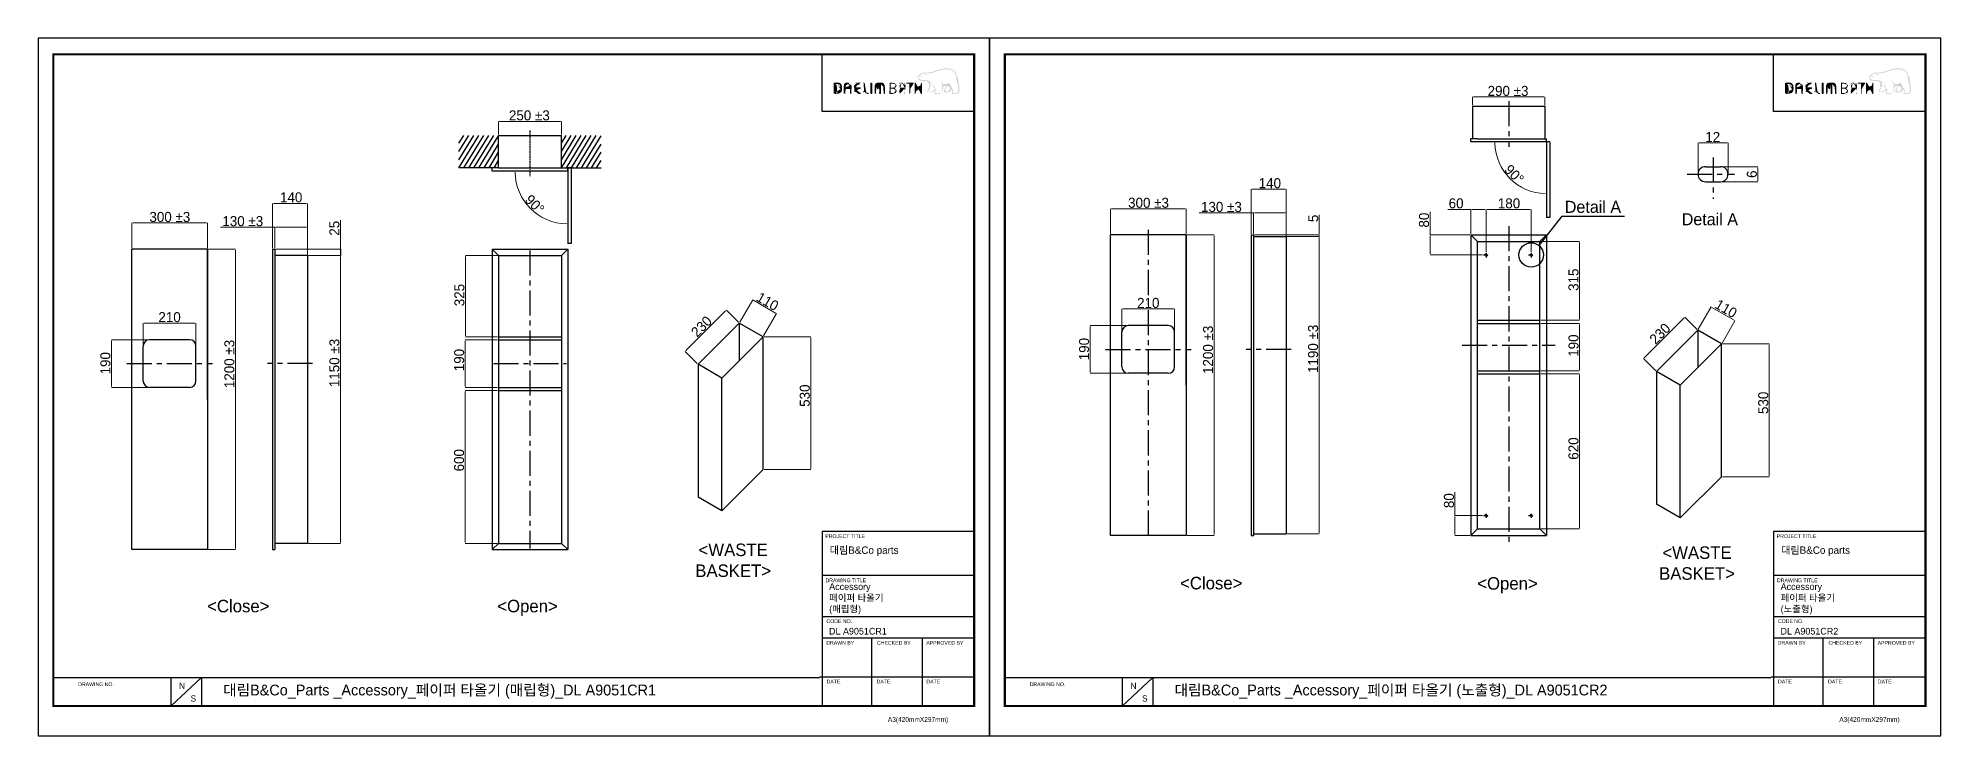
# Model space of a CAD drawing. Extents: x 16296677466 to 16296685071, y -37409618000 to -37409615214.
import ezdxf

# ---------------------------------------------------------------- set-up
doc = ezdxf.new("R2010")
doc.units = 0
doc.header["$LTSCALE"] = 10
doc.header["$MEASUREMENT"] = 0
doc.header["$PDMODE"] = 3
doc.header["$PDSIZE"] = -10
doc.linetypes.add('CENTER', pattern=[2, 1.25, -0.25, 0.25, -0.25])
doc.linetypes.add('CENTER2S', pattern=[16, 10, -2, 2, -2])
doc.layers.get('0').update_dxf_attribs({"linetype": 'CONTINUOUS'})
doc.layers.get('DEFPOINTS').update_dxf_attribs({"linetype": 'CONTINUOUS'})
doc.layers.add('Center line', color=10, linetype='CENTER')
doc.layers.add('line 2', color=140, linetype='CONTINUOUS')
doc.styles.add('Daelim Dimension', font='\x7f\x7f\x7f\x7f.TTF')
doc.dimstyles.new('DEFAULT', dxfattribs={"dimscale": 2, "dimtxt": 2, "dimasz": 2, "dimexe": 0, "dimexo": 2, "dimgap": 1, "dimtad": 1, "dimdec": 1, "dimzin": 9, "dimdsep": 46, "dimtxsty": 'Daelim Dimension', "dimcen": 0.5, "dimclrd": 252, "dimclre": 252, "dimclrt": 3, "dimadec": 1, "dimazin": 0, "dimtfac": 1, "dimtdec": 1, "dimtix": 1, "dimtmove": 0, "dimatfit": 3, "dimfxl": 0, "dimtolj": 1, "dimtzin": 1, "dimlwd": 9, "dimlwe": 9, "dimarcsym": 0})

msp = doc.modelspace()

# ---------------------------------------------------------------- texts
at = {"color": 5, "ltscale": 40, "style": 'Daelim Dimension'}
for s, height, p in [('PROJECT TITLE', 15.00466997, (16296680612.27545, -37409617209.940361)), ('PROJECT TITLE', 15.00466997, (16296684414.53211, -37409617209.940361)), ('DRAWING TITLE', 15.00466997, (16296680613.237459, -37409617386.537323)), ('DRAWING TITLE', 15.00466997, (16296684415.49412, -37409617386.537323)), ('CODE NO.', 15.00467, (16296680617.000231, -37409617549.619591)), ('CODE NO.', 15.00467, (16296684419.256889, -37409617549.619591)), ('DRAWN BY', 15.00467, (16296680616.411831, -37409617636.1101)), ('CHECKED BY', 15.00467, (16296680819.141439, -37409617635.844009)), ('APPROVED BY', 15.00466997, (16296681015.75717, -37409617636.32872)), ('DRAWN BY', 15.00467, (16296684418.668489, -37409617636.1101)), ('CHECKED BY', 15.00467, (16296684621.3981, -37409617635.844009)), ('APPROVED BY', 15.00466997, (16296684818.013821, -37409617636.32872)), ('DRAWING NO.', 15.00466997, (16296677626.618099, -37409617801.390488)), ('DATE', 15.00467, (16296680617.58378, -37409617790.75853)), ('DATE', 15.00467, (16296680817.54587, -37409617790.75853)), ('DATE', 15.00467, (16296681016.44714, -37409617790.75853)), ('DRAWING NO.', 15.00466997, (16296681428.87476, -37409617801.390488)), ('DATE', 15.00467, (16296684419.840441, -37409617790.75853)), ('DATE', 15.00467, (16296684619.80253, -37409617790.75853)), ('DATE', 15.00467, (16296684818.7038, -37409617790.75853)), ('A3(420mmX297mm)', 18.93752366, (16296680862.40366, -37409617944.037613)), ('A3(420mmX297mm)', 18.93752366, (16296684664.66032, -37409617944.037613))]:
    msp.add_text(s, height=height, dxfattribs=at).set_placement(p)
at = {"style": 'Daelim Dimension'}
for s, insert, char_height, width, attachment_point in [('Detail A', (16296683680.16786, -37409615888.219429), 48, 269.86791127, 5), ('Detail A', (16296684147.382401, -37409615937.814407), 48, 269.86791127, 5), ('<WASTE BASKET>', (16296680244.19396, -37409617299.299156), 50, 362.75285571, 5), ('대림B&Co parts', (16296680630.12277, -37409617243.826889), 29.41346766, 472.74098183, 1), ('<WASTE BASKET>', (16296684096.023661, -37409617310.42865), 50, 362.75285571, 5), ('대림B&Co parts', (16296684432.379419, -37409617243.826889), 29.41346766, 472.74098183, 1), ('<Close>', (16296682154.72513, -37409617390.471733), 50, 599.58945597, 5), ('<Open>', (16296683338.62182, -37409617398.861847), 50, 117.74611879, 5), ('\\pt375.03; Accessory\\P 페이퍼 타올기\\P (매립형)', (16296680618.058479, -37409617390.83844), 26.7875113, 463.25562483, 1), (' Accessory\\P 페이퍼 타올기\\P (노출형)', (16296684420.31514, -37409617390.83844), 26.7875113, 463.25562483, 1), ('<Close>', (16296678266.517929, -37409617482.116943), 50, 599.58945597, 5), ('<Open>', (16296679422.410049, -37409617489.315826), 50, 117.74611879, 5), ('DL A9051CR1', (16296680627.26392, -37409617568.748398), 26.7875113, 450.8064236, 1), ('DL A9051CR2', (16296684429.52058, -37409617568.748398), 26.7875113, 450.8064236, 1), ('N', (16296678030.13611, -37409617788.208382), 24.554772, 34.26884876, 1), ('N', (16296681832.392771, -37409617788.208382), 24.554772, 34.26884876, 1), ('S', (16296678076.211611, -37409617838.257309), 24.554772, 34.26884876, 1), ('S', (16296681878.468281, -37409617838.257309), 24.554772, 34.26884876, 1)]:
    msp.add_mtext(s, dxfattribs=dict(at, insert=insert, char_height=char_height, width=width, attachment_point=attachment_point))
at = {"color": 2, "char_height": 43.05135744, "width": 2267.68213403, "attachment_point": 1, "style": 'Daelim Dimension'}
for s, insert in [('대림B&Co_Parts _Accessory_페이퍼 타올기 (매립형)_DL A9051CR1', (16296678205.81769, -37409617795.476723)), ('대림B&Co_Parts _Accessory_페이퍼 타올기 (노출형)_DL A9051CR2', (16296682008.07435, -37409617795.476723))]:
    msp.add_mtext(s, dxfattribs=dict(at, insert=insert))

# ---------------------------------------------------------------- blocks, each defined once
blk = doc.blocks.new('*D0')
at = {"color": 5, "lineweight": 9}
for p, q in [((16296680054.986679, -37409616461.946587), (16296680214.085711, -37409616302.847557)), ((16296680265.741249, -37409616348.846268), (16296680216.914129, -37409616300.019142)), ((16296680100.985371, -37409616513.60215), (16296680052.158251, -37409616464.775017))]:
    blk.add_line(p, q, dxfattribs=at)
at = {"color": 5}
for points in [[(16296680213.614309, -37409616302.37616), (16296680214.55711, -37409616303.31897), (16296680216.914129, -37409616300.019142)], [(16296680054.51528, -37409616461.475189), (16296680055.45808, -37409616462.417999), (16296680052.158251, -37409616464.775017)]]:
    blk.add_solid(points, dxfattribs=at)
at = {"layer": 'DEFPOINTS', "color": 0}
for p in [(16296680216.914129, -37409616300.019142), (16296680268.569679, -37409616351.67469), (16296680103.813801, -37409616516.430573)]:
    blk.add_point(p, dxfattribs=at)
at = {"color": 7, "insert": (16296680117.70524, -37409616365.566116), "char_height": 40, "attachment_point": 5, "rotation": 45.0000003317, "style": 'Daelim Dimension'}
blk.add_mtext('\\A1;230', dxfattribs=at)
blk = doc.blocks.new('*D1')
at = {"color": 5, "lineweight": 9}
for p, q in [((16296680270.569679, -37409616348.210587), (16296680322.1518, -37409616258.867737)), ((16296680325.61591, -37409616260.867737), (16296680413.9505, -37409616311.867737)), ((16296680365.832479, -37409616403.210587), (16296680417.4146, -37409616313.867737))]:
    blk.add_line(p, q, dxfattribs=at)
at = {"color": 5}
for points in [[(16296680325.94924, -37409616260.290382), (16296680325.28257, -37409616261.445084), (16296680322.1518, -37409616258.867737)], [(16296680414.283831, -37409616311.290382), (16296680413.617161, -37409616312.445084), (16296680417.4146, -37409616313.867737)]]:
    blk.add_solid(points, dxfattribs=at)
at = {"layer": 'DEFPOINTS', "color": 0}
for p in [(16296680268.569679, -37409616351.67469), (16296680417.4146, -37409616313.867737), (16296680363.832479, -37409616406.67469)]:
    blk.add_point(p, dxfattribs=at)
at = {"color": 7, "insert": (16296680381.59865, -37409616265.902771), "char_height": 40, "attachment_point": 5, "rotation": 330.0000000204, "style": 'Daelim Dimension'}
blk.add_mtext('\\A1;110', dxfattribs=at)
blk = doc.blocks.new('*D2')
at = {"color": 5, "lineweight": 9}
for p, q in [((16296680367.83248, -37409616406.67469), (16296680554.37986, -37409616406.67469)), ((16296680554.37986, -37409616932.67469), (16296680554.37986, -37409616410.67469)), ((16296680367.83248, -37409616936.67469), (16296680554.37986, -37409616936.67469))]:
    blk.add_line(p, q, dxfattribs=at)
at = {"color": 5}
for points in [[(16296680553.7132, -37409616410.67469), (16296680555.04653, -37409616410.67469), (16296680554.37986, -37409616406.67469)], [(16296680553.7132, -37409616932.67469), (16296680555.04653, -37409616932.67469), (16296680554.37986, -37409616936.67469)]]:
    blk.add_solid(points, dxfattribs=at)
at = {"layer": 'DEFPOINTS', "color": 0}
for p in [(16296680363.83248, -37409616406.67469), (16296680554.37986, -37409616406.67469), (16296680363.83248, -37409616936.67469)]:
    blk.add_point(p, dxfattribs=at)
at = {"color": 7, "insert": (16296680530.57729, -37409616641.80279), "char_height": 40, "attachment_point": 5, "rotation": 90, "style": 'Daelim Dimension'}
blk.add_mtext('\\A1;530', dxfattribs=at)
blk = doc.blocks.new('*D3')
at = {"color": 5, "lineweight": 9}
for p, q in [((16296677840.95867, -37409616052.6048), (16296677840.95867, -37409615952.36743)), ((16296677844.95867, -37409615952.36743), (16296678138.95867, -37409615952.36743)), ((16296678142.95867, -37409616052.6048), (16296678142.95867, -37409615952.36743))]:
    blk.add_line(p, q, dxfattribs=at)
at = {"color": 5}
for points in [[(16296677844.95867, -37409615951.70077), (16296677844.95867, -37409615953.0341), (16296677840.95867, -37409615952.36743)], [(16296678138.95867, -37409615951.70077), (16296678138.95867, -37409615953.0341), (16296678142.95867, -37409615952.36743)]]:
    blk.add_solid(points, dxfattribs=at)
at = {"layer": 'DEFPOINTS', "color": 0}
for p in [(16296678142.95867, -37409615952.36743), (16296677840.95867, -37409616056.6048), (16296678142.95867, -37409616056.6048)]:
    blk.add_point(p, dxfattribs=at)
at = {"color": 7, "insert": (16296677993.00628, -37409615928.56486), "char_height": 40, "attachment_point": 5, "style": 'Daelim Dimension'}
blk.add_mtext('\\A1;300 %%P3', dxfattribs=at)
blk = doc.blocks.new('*D4')
at = {"color": 5, "lineweight": 9}
for p, q in [((16296678146.95867, -37409616056.6048), (16296678254.88105, -37409616056.6048)), ((16296678254.88105, -37409616060.6048), (16296678254.88105, -37409617252.6048)), ((16296678146.95867, -37409617256.6048), (16296678254.88105, -37409617256.6048))]:
    blk.add_line(p, q, dxfattribs=at)
at = {"color": 5}
for points in [[(16296678254.21438, -37409616060.6048), (16296678255.54771, -37409616060.6048), (16296678254.88105, -37409616056.6048)], [(16296678254.21438, -37409617252.6048), (16296678255.54771, -37409617252.6048), (16296678254.88105, -37409617256.6048)]]:
    blk.add_solid(points, dxfattribs=at)
at = {"layer": 'DEFPOINTS', "color": 0}
for p in [(16296678142.95867, -37409616056.6048), (16296678142.95867, -37409617256.6048), (16296678254.88105, -37409617256.6048)]:
    blk.add_point(p, dxfattribs=at)
at = {"color": 7, "insert": (16296678231.07848, -37409616515.32875), "char_height": 40, "attachment_point": 5, "rotation": 90, "style": 'Daelim Dimension'}
blk.add_mtext('\\A1;1200 %%P3', dxfattribs=at)
blk = doc.blocks.new('*D5')
at = {"color": 5, "lineweight": 9}
for p, q in [((16296677907.95867, -37409616418.6048), (16296677759.41308, -37409616418.6048)), ((16296677759.41308, -37409616604.6048), (16296677759.41308, -37409616422.6048)), ((16296677907.95867, -37409616608.6048), (16296677759.41308, -37409616608.6048))]:
    blk.add_line(p, q, dxfattribs=at)
at = {"color": 5}
for points in [[(16296677758.74641, -37409616422.6048), (16296677760.07975, -37409616422.6048), (16296677759.41308, -37409616418.6048)], [(16296677758.74641, -37409616604.6048), (16296677760.07975, -37409616604.6048), (16296677759.41308, -37409616608.6048)]]:
    blk.add_solid(points, dxfattribs=at)
at = {"layer": 'DEFPOINTS', "color": 0}
for p in [(16296677759.41308, -37409616418.6048), (16296677911.95867, -37409616418.6048), (16296677911.95867, -37409616608.6048)]:
    blk.add_point(p, dxfattribs=at)
at = {"color": 7, "insert": (16296677735.63912, -37409616512.41366), "char_height": 40, "attachment_point": 5, "rotation": 90, "style": 'Daelim Dimension'}
blk.add_mtext('\\A1;190', dxfattribs=at)
blk = doc.blocks.new('*D6')
at = {"color": 5, "lineweight": 9}
for p, q in [((16296677886.95867, -37409616439.6048), (16296677886.95867, -37409616352.13093)), ((16296677890.95867, -37409616352.13093), (16296678092.95867, -37409616352.13093)), ((16296678096.95867, -37409616439.6048), (16296678096.95867, -37409616352.13093))]:
    blk.add_line(p, q, dxfattribs=at)
at = {"color": 5}
for points in [[(16296677890.95867, -37409616351.46426), (16296677890.95867, -37409616352.79759), (16296677886.95867, -37409616352.13093)], [(16296678092.95867, -37409616351.46426), (16296678092.95867, -37409616352.79759), (16296678096.95867, -37409616352.13093)]]:
    blk.add_solid(points, dxfattribs=at)
at = {"layer": 'DEFPOINTS', "color": 0}
for p in [(16296678096.95867, -37409616352.13093), (16296677886.95867, -37409616443.6048), (16296678096.95867, -37409616443.6048)]:
    blk.add_point(p, dxfattribs=at)
at = {"color": 7, "insert": (16296677991.95867, -37409616328.4428), "char_height": 40, "attachment_point": 5, "style": 'Daelim Dimension'}
blk.add_mtext('\\A1;210', dxfattribs=at)
blk = doc.blocks.new('*D7')
at = {"color": 5, "lineweight": 9}
for p, q in [((16296678546.97454, -37409616081.6048), (16296678674.71515, -37409616081.6048)), ((16296678674.71515, -37409616085.6048), (16296678674.71515, -37409617227.6048)), ((16296678546.97454, -37409617231.6048), (16296678674.71515, -37409617231.6048))]:
    blk.add_line(p, q, dxfattribs=at)
at = {"color": 5}
for points in [[(16296678674.04849, -37409616085.6048), (16296678675.38182, -37409616085.6048), (16296678674.71515, -37409616081.6048)], [(16296678674.04849, -37409617227.6048), (16296678675.38182, -37409617227.6048), (16296678674.71515, -37409617231.6048)]]:
    blk.add_solid(points, dxfattribs=at)
at = {"layer": 'DEFPOINTS', "color": 0}
for p in [(16296678542.97454, -37409616081.6048), (16296678542.97454, -37409617231.6048), (16296678674.71515, -37409617231.6048)]:
    blk.add_point(p, dxfattribs=at)
at = {"color": 7, "insert": (16296678650.91259, -37409616511.3852), "char_height": 40, "attachment_point": 5, "rotation": 90, "style": 'Daelim Dimension'}
blk.add_mtext('\\A1;1150 %%P3', dxfattribs=at)
blk = doc.blocks.new('*D8')
at = {"color": 5, "lineweight": 9}
for p, q in [((16296678412.974541, -37409615969.069458), (16296678195.393101, -37409615969.069458)), ((16296678412.974541, -37409616052.604797), (16296678412.974541, -37409615969.069458)), ((16296678538.974541, -37409615969.069458), (16296678416.974541, -37409615969.069458)), ((16296678542.974541, -37409616077.604797), (16296678542.974541, -37409615969.069458))]:
    blk.add_line(p, q, dxfattribs=at)
at = {"color": 5}
for points in [[(16296678416.974541, -37409615968.402786), (16296678416.974541, -37409615969.736122), (16296678412.974541, -37409615969.069458)], [(16296678538.974541, -37409615968.402786), (16296678538.974541, -37409615969.736122), (16296678542.974541, -37409615969.069458)]]:
    blk.add_solid(points, dxfattribs=at)
at = {"layer": 'DEFPOINTS', "color": 0}
for p in [(16296678412.974541, -37409615969.069458), (16296678412.974541, -37409616056.604797), (16296678542.974541, -37409616081.604797)]:
    blk.add_point(p, dxfattribs=at)
at = {"color": 7, "insert": (16296678284.40312, -37409615945.266876), "char_height": 40, "attachment_point": 5, "style": 'Daelim Dimension'}
blk.add_mtext('\\A1;130 %%P3', dxfattribs=at)
blk = doc.blocks.new('*D9')
at = {"color": 5, "lineweight": 9}
for p, q in [((16296678402.974541, -37409616052.604797), (16296678402.974541, -37409615873.896019)), ((16296678538.974541, -37409615873.896019), (16296678406.974541, -37409615873.896019)), ((16296678542.974541, -37409616077.604797), (16296678542.974541, -37409615873.896019))]:
    blk.add_line(p, q, dxfattribs=at)
at = {"color": 5}
for points in [[(16296678406.974541, -37409615873.229347), (16296678406.974541, -37409615874.562683), (16296678402.974541, -37409615873.896019)], [(16296678538.974541, -37409615873.229347), (16296678538.974541, -37409615874.562683), (16296678542.974541, -37409615873.896019)]]:
    blk.add_solid(points, dxfattribs=at)
at = {"layer": 'DEFPOINTS', "color": 0}
for p in [(16296678402.974541, -37409615873.896019), (16296678402.974541, -37409616056.604797), (16296678542.974541, -37409616081.604797)]:
    blk.add_point(p, dxfattribs=at)
at = {"color": 7, "insert": (16296678477.937731, -37409615850.265121), "char_height": 40, "attachment_point": 5, "style": 'Daelim Dimension'}
blk.add_mtext('\\A1;140', dxfattribs=at)
blk = doc.blocks.new('*D10')
at = {"color": 5, "lineweight": 9}
for p, q in [((16296679306.28644, -37409615598.562134), (16296679306.28644, -37409615546.761208)), ((16296679310.28644, -37409615546.761208), (16296679554.28644, -37409615546.761208)), ((16296679558.28644, -37409615598.562134), (16296679558.28644, -37409615546.761208))]:
    blk.add_line(p, q, dxfattribs=at)
at = {"color": 5}
for points in [[(16296679310.28644, -37409615546.094543), (16296679310.28644, -37409615547.427872), (16296679306.28644, -37409615546.761208)], [(16296679554.28644, -37409615546.094543), (16296679554.28644, -37409615547.427872), (16296679558.28644, -37409615546.761208)]]:
    blk.add_solid(points, dxfattribs=at)
at = {"layer": 'DEFPOINTS', "color": 0}
for p in [(16296679558.28644, -37409615546.761208), (16296679306.28644, -37409615602.562134), (16296679558.28644, -37409615602.562134)]:
    blk.add_point(p, dxfattribs=at)
at = {"color": 7, "insert": (16296679429.73678, -37409615522.958633), "char_height": 40, "attachment_point": 5, "style": 'Daelim Dimension'}
blk.add_mtext('\\A1;250 %%P3', dxfattribs=at)
blk = doc.blocks.new('*D11')
at = {"color": 5, "lineweight": 9}
for p, q in [((16296679302.28644, -37409616081.6048), (16296679174.21675, -37409616081.6048)), ((16296679174.21675, -37409616402.6048), (16296679174.21675, -37409616085.6048)), ((16296679302.28644, -37409616406.6048), (16296679174.21675, -37409616406.6048))]:
    blk.add_line(p, q, dxfattribs=at)
at = {"color": 5}
for points in [[(16296679173.55008, -37409616085.6048), (16296679174.88342, -37409616085.6048), (16296679174.21675, -37409616081.6048)], [(16296679173.55008, -37409616402.6048), (16296679174.88342, -37409616402.6048), (16296679174.21675, -37409616406.6048)]]:
    blk.add_solid(points, dxfattribs=at)
at = {"layer": 'DEFPOINTS', "color": 0}
for p in [(16296679174.21675, -37409616081.6048), (16296679306.28644, -37409616081.6048), (16296679306.28644, -37409616406.6048)]:
    blk.add_point(p, dxfattribs=at)
at = {"color": 7, "insert": (16296679150.41418, -37409616240.1506), "char_height": 40, "attachment_point": 5, "rotation": 90, "style": 'Daelim Dimension'}
blk.add_mtext('\\A1;325', dxfattribs=at)
blk = doc.blocks.new('*D12')
at = {"color": 5, "lineweight": 9}
for p, q in [((16296679302.28644, -37409616418.6048), (16296679173.08179, -37409616418.6048)), ((16296679173.08179, -37409616422.6048), (16296679173.08179, -37409616604.6048)), ((16296679302.28644, -37409616608.6048), (16296679173.08179, -37409616608.6048))]:
    blk.add_line(p, q, dxfattribs=at)
at = {"color": 5}
for points in [[(16296679172.41512, -37409616422.6048), (16296679173.74846, -37409616422.6048), (16296679173.08179, -37409616418.6048)], [(16296679172.41512, -37409616604.6048), (16296679173.74846, -37409616604.6048), (16296679173.08179, -37409616608.6048)]]:
    blk.add_solid(points, dxfattribs=at)
at = {"layer": 'DEFPOINTS', "color": 0}
for p in [(16296679306.28644, -37409616418.6048), (16296679173.08179, -37409616608.6048), (16296679306.28644, -37409616608.6048)]:
    blk.add_point(p, dxfattribs=at)
at = {"color": 7, "insert": (16296679149.30783, -37409616499.59258), "char_height": 40, "attachment_point": 5, "rotation": 90, "style": 'Daelim Dimension'}
blk.add_mtext('\\A1;190', dxfattribs=at)
blk = doc.blocks.new('*D13')
at = {"color": 5, "lineweight": 9}
for p, q in [((16296679302.28644, -37409616620.6048), (16296679172.7206, -37409616620.6048)), ((16296679172.7206, -37409616624.6048), (16296679172.7206, -37409617227.6048)), ((16296679302.28644, -37409617231.6048), (16296679172.7206, -37409617231.6048))]:
    blk.add_line(p, q, dxfattribs=at)
at = {"color": 5}
for points in [[(16296679172.05393, -37409616624.6048), (16296679173.38726, -37409616624.6048), (16296679172.7206, -37409616620.6048)], [(16296679172.05393, -37409617227.6048), (16296679173.38726, -37409617227.6048), (16296679172.7206, -37409617231.6048)]]:
    blk.add_solid(points, dxfattribs=at)
at = {"layer": 'DEFPOINTS', "color": 0}
for p in [(16296679306.28644, -37409616620.6048), (16296679172.7206, -37409617231.6048), (16296679306.28644, -37409617231.6048)]:
    blk.add_point(p, dxfattribs=at)
at = {"color": 7, "insert": (16296679148.94664, -37409616899.58491), "char_height": 40, "attachment_point": 5, "rotation": 90, "style": 'Daelim Dimension'}
blk.add_mtext('\\A1;600', dxfattribs=at)
blk = doc.blocks.new('*D14')
at = {"color": 5, "lineweight": 9}
for p, q in [((16296678674.71515, -37409616056.6048), (16296678674.71515, -37409615940.6465)), ((16296678416.97454, -37409616056.6048), (16296678674.71515, -37409616056.6048)), ((16296678670.71516, -37409616081.6048), (16296678674.71515, -37409616081.6048)), ((16296678674.71515, -37409616077.6048), (16296678674.71515, -37409616060.6048))]:
    blk.add_line(p, q, dxfattribs=at)
at = {"color": 5}
for points in [[(16296678674.04849, -37409616060.6048), (16296678675.38182, -37409616060.6048), (16296678674.71515, -37409616056.6048)], [(16296678674.04849, -37409616077.6048), (16296678675.38182, -37409616077.6048), (16296678674.71515, -37409616081.6048)]]:
    blk.add_solid(points, dxfattribs=at)
at = {"layer": 'DEFPOINTS', "color": 0}
for p in [(16296678412.97454, -37409616056.6048), (16296678674.71515, -37409616056.6048), (16296678674.71516, -37409616081.6048)]:
    blk.add_point(p, dxfattribs=at)
at = {"color": 7, "insert": (16296678650.9412, -37409615973.46194), "char_height": 40, "attachment_point": 5, "rotation": 90, "style": 'Daelim Dimension'}
blk.add_mtext('\\A1;25', dxfattribs=at)
blk = doc.blocks.new('*D15')
at = {"color": 5, "lineweight": 9}
for p, q in [((16296683885.3, -37409616490.6), (16296684044.4, -37409616331.5)), ((16296684096, -37409616377.5), (16296684047.2, -37409616328.6)), ((16296683931.3, -37409616542.2), (16296683882.5, -37409616493.4))]:
    blk.add_line(p, q, dxfattribs=at)
at = {"color": 5}
for points in [[(16296684043.9, -37409616331), (16296684044.9, -37409616331.9), (16296684047.2, -37409616328.6)], [(16296683884.8, -37409616490.1), (16296683885.8, -37409616491), (16296683882.5, -37409616493.4)]]:
    blk.add_solid(points, dxfattribs=at)
at = {"layer": 'DEFPOINTS', "color": 0}
for p in [(16296684047.2, -37409616328.6), (16296684098.9, -37409616380.3), (16296683934.1, -37409616545)]:
    blk.add_point(p, dxfattribs=at)
at = {"color": 7, "insert": (16296683948, -37409616394.2), "char_height": 40, "attachment_point": 5, "rotation": 45, "style": 'Daelim Dimension'}
blk.add_mtext('\\A1;230', dxfattribs=at)
blk = doc.blocks.new('*D16')
at = {"color": 5, "lineweight": 9}
for p, q in [((16296684100.86755, -37409616376.815277), (16296684152.44968, -37409616287.472427)), ((16296684155.91378, -37409616289.472427), (16296684244.248369, -37409616340.472427)), ((16296684196.13035, -37409616431.815277), (16296684247.712469, -37409616342.472427))]:
    blk.add_line(p, q, dxfattribs=at)
at = {"color": 5}
for points in [[(16296684156.24711, -37409616288.895073), (16296684155.580441, -37409616290.049782), (16296684152.44968, -37409616287.472427)], [(16296684244.581699, -37409616339.895073), (16296684243.91503, -37409616341.049782), (16296684247.712469, -37409616342.472427)]]:
    blk.add_solid(points, dxfattribs=at)
at = {"layer": 'DEFPOINTS', "color": 0}
for p in [(16296684098.86755, -37409616380.279388), (16296684247.712469, -37409616342.472427), (16296684194.13035, -37409616435.279388)]:
    blk.add_point(p, dxfattribs=at)
at = {"color": 7, "insert": (16296684211.89653, -37409616294.507462), "char_height": 40, "attachment_point": 5, "rotation": 330.0000000204, "style": 'Daelim Dimension'}
blk.add_mtext('\\A1;110', dxfattribs=at)
blk = doc.blocks.new('*D17')
at = {"color": 5, "lineweight": 9}
for p, q in [((16296684198.13035, -37409616435.27939), (16296684384.67773, -37409616435.27939)), ((16296684384.67773, -37409616961.27939), (16296684384.67773, -37409616439.27939)), ((16296684198.13035, -37409616965.27939), (16296684384.67773, -37409616965.27939))]:
    blk.add_line(p, q, dxfattribs=at)
at = {"color": 5}
for points in [[(16296684384.01106, -37409616439.27939), (16296684385.3444, -37409616439.27939), (16296684384.67773, -37409616435.27939)], [(16296684384.01106, -37409616961.27939), (16296684385.3444, -37409616961.27939), (16296684384.67773, -37409616965.27939)]]:
    blk.add_solid(points, dxfattribs=at)
at = {"layer": 'DEFPOINTS', "color": 0}
for p in [(16296684194.13035, -37409616435.27939), (16296684384.67773, -37409616435.27939), (16296684194.13035, -37409616965.27939)]:
    blk.add_point(p, dxfattribs=at)
at = {"color": 7, "insert": (16296684360.87516, -37409616670.40748), "char_height": 40, "attachment_point": 5, "rotation": 90, "style": 'Daelim Dimension'}
blk.add_mtext('\\A1;530', dxfattribs=at)
blk = doc.blocks.new('*D18')
at = {"color": 5, "lineweight": 9}
for p, q in [((16296681752.07686, -37409615996.002327), (16296681752.07686, -37409615895.764961)), ((16296681756.07686, -37409615895.764961), (16296682050.07686, -37409615895.764961)), ((16296682054.07686, -37409615996.002327), (16296682054.07686, -37409615895.764961))]:
    blk.add_line(p, q, dxfattribs=at)
at = {"color": 5}
for points in [[(16296681756.07686, -37409615895.098297), (16296681756.07686, -37409615896.431633), (16296681752.07686, -37409615895.764961)], [(16296682050.07686, -37409615895.098297), (16296682050.07686, -37409615896.431633), (16296682054.07686, -37409615895.764961)]]:
    blk.add_solid(points, dxfattribs=at)
at = {"layer": 'DEFPOINTS', "color": 0}
for p in [(16296682054.07686, -37409615895.764961), (16296681752.07686, -37409616000.002327), (16296682054.07686, -37409616000.002327)]:
    blk.add_point(p, dxfattribs=at)
at = {"color": 7, "insert": (16296681904.124479, -37409615871.962387), "char_height": 40, "attachment_point": 5, "style": 'Daelim Dimension'}
blk.add_mtext('\\A1;300 %%P3', dxfattribs=at)
blk = doc.blocks.new('*D19')
at = {"color": 5, "lineweight": 9}
for p, q in [((16296682058.07686, -37409616000.002327), (16296682165.999241, -37409616000.002327)), ((16296682165.999241, -37409616004.002327), (16296682165.999241, -37409617196.002327)), ((16296682058.07686, -37409617200.002327), (16296682165.999241, -37409617200.002327))]:
    blk.add_line(p, q, dxfattribs=at)
at = {"color": 5}
for points in [[(16296682165.332581, -37409616004.002327), (16296682166.665911, -37409616004.002327), (16296682165.999241, -37409616000.002327)], [(16296682165.332581, -37409617196.002327), (16296682166.665911, -37409617196.002327), (16296682165.999241, -37409617200.002327)]]:
    blk.add_solid(points, dxfattribs=at)
at = {"layer": 'DEFPOINTS', "color": 0}
for p in [(16296682054.07686, -37409616000.002327), (16296682054.07686, -37409617200.002327), (16296682165.999241, -37409617200.002327)]:
    blk.add_point(p, dxfattribs=at)
at = {"color": 7, "insert": (16296682142.196671, -37409616458.72628), "char_height": 40, "attachment_point": 5, "rotation": 90, "style": 'Daelim Dimension'}
blk.add_mtext('\\A1;1200 %%P3', dxfattribs=at)
blk = doc.blocks.new('*D20')
at = {"color": 5, "lineweight": 9}
for p, q in [((16296681819.07686, -37409616362.002327), (16296681670.531281, -37409616362.002327)), ((16296681670.531281, -37409616548.002327), (16296681670.531281, -37409616366.002327)), ((16296681819.07686, -37409616552.002327), (16296681670.531281, -37409616552.002327))]:
    blk.add_line(p, q, dxfattribs=at)
at = {"color": 5}
for points in [[(16296681669.864611, -37409616366.002327), (16296681671.197941, -37409616366.002327), (16296681670.531281, -37409616362.002327)], [(16296681669.864611, -37409616548.002327), (16296681671.197941, -37409616548.002327), (16296681670.531281, -37409616552.002327)]]:
    blk.add_solid(points, dxfattribs=at)
at = {"layer": 'DEFPOINTS', "color": 0}
for p in [(16296681670.531281, -37409616362.002327), (16296681823.07686, -37409616362.002327), (16296681823.07686, -37409616552.002327)]:
    blk.add_point(p, dxfattribs=at)
at = {"color": 7, "insert": (16296681646.75732, -37409616455.811188), "char_height": 40, "attachment_point": 5, "rotation": 90, "style": 'Daelim Dimension'}
blk.add_mtext('\\A1;190', dxfattribs=at)
blk = doc.blocks.new('*D21')
at = {"color": 5, "lineweight": 9}
for p, q in [((16296681798.1, -37409616383), (16296681798.1, -37409616295.5)), ((16296681802.1, -37409616295.5), (16296682004.1, -37409616295.5)), ((16296682008.1, -37409616383), (16296682008.1, -37409616295.5))]:
    blk.add_line(p, q, dxfattribs=at)
at = {"color": 5}
for points in [[(16296681802.1, -37409616294.9), (16296681802.1, -37409616296.2), (16296681798.1, -37409616295.5)], [(16296682004.1, -37409616294.9), (16296682004.1, -37409616296.2), (16296682008.1, -37409616295.5)]]:
    blk.add_solid(points, dxfattribs=at)
at = {"layer": 'DEFPOINTS', "color": 0}
for p in [(16296682008.1, -37409616295.5), (16296681798.1, -37409616387), (16296682008.1, -37409616387)]:
    blk.add_point(p, dxfattribs=at)
at = {"color": 7, "insert": (16296681903.1, -37409616271.8), "char_height": 40, "attachment_point": 5, "style": 'Daelim Dimension'}
blk.add_mtext('\\A1;210', dxfattribs=at)
blk = doc.blocks.new('*D22')
at = {"color": 5, "lineweight": 9}
for p, q in [((16296682458.092739, -37409616006.002327), (16296682585.833349, -37409616006.002327)), ((16296682585.833349, -37409616010.002327), (16296682585.833349, -37409617190.002327)), ((16296682458.092739, -37409617194.002327), (16296682585.833349, -37409617194.002327))]:
    blk.add_line(p, q, dxfattribs=at)
at = {"color": 5}
for points in [[(16296682585.166691, -37409616010.002327), (16296682586.500019, -37409616010.002327), (16296682585.833349, -37409616006.002327)], [(16296682585.166691, -37409617190.002327), (16296682586.500019, -37409617190.002327), (16296682585.833349, -37409617194.002327)]]:
    blk.add_solid(points, dxfattribs=at)
at = {"layer": 'DEFPOINTS', "color": 0}
for p in [(16296682454.092739, -37409616006.002327), (16296682454.092739, -37409617194.002327), (16296682585.833349, -37409617194.002327)]:
    blk.add_point(p, dxfattribs=at)
at = {"color": 7, "insert": (16296682562.030781, -37409616454.782738), "char_height": 40, "attachment_point": 5, "rotation": 90, "style": 'Daelim Dimension'}
blk.add_mtext('\\A1;1190 {\\H1x;%%P3}', dxfattribs=at)
blk = doc.blocks.new('*D23')
at = {"color": 5, "lineweight": 9}
for p, q in [((16296682324.092739, -37409615912.182632), (16296682106.511299, -37409615912.182632)), ((16296682324.092739, -37409615996.002327), (16296682324.092739, -37409615912.182632)), ((16296682450.092739, -37409615912.182632), (16296682328.092739, -37409615912.182632)), ((16296682454.092739, -37409616021.002327), (16296682454.092739, -37409615912.182632))]:
    blk.add_line(p, q, dxfattribs=at)
at = {"color": 5}
for points in [[(16296682328.092739, -37409615911.515968), (16296682328.092739, -37409615912.849297), (16296682324.092739, -37409615912.182632)], [(16296682450.092739, -37409615911.515968), (16296682450.092739, -37409615912.849297), (16296682454.092739, -37409615912.182632)]]:
    blk.add_solid(points, dxfattribs=at)
at = {"layer": 'DEFPOINTS', "color": 0}
for p in [(16296682324.092739, -37409615912.182632), (16296682324.092739, -37409616000.002327), (16296682454.092739, -37409616025.002327)]:
    blk.add_point(p, dxfattribs=at)
at = {"color": 7, "insert": (16296682195.521311, -37409615888.380058), "char_height": 40, "attachment_point": 5, "style": 'Daelim Dimension'}
blk.add_mtext('\\A1;130 {\\H1x;%%P3}', dxfattribs=at)
blk = doc.blocks.new('*D24')
at = {"color": 5, "lineweight": 9}
for p, q in [((16296682314.092739, -37409615996.002327), (16296682314.092739, -37409615817.293549)), ((16296682450.092739, -37409615817.293549), (16296682318.092739, -37409615817.293549)), ((16296682454.092739, -37409616021.002327), (16296682454.092739, -37409615817.293549))]:
    blk.add_line(p, q, dxfattribs=at)
at = {"color": 5}
for points in [[(16296682318.092739, -37409615816.626877), (16296682318.092739, -37409615817.960213), (16296682314.092739, -37409615817.293549)], [(16296682450.092739, -37409615816.626877), (16296682450.092739, -37409615817.960213), (16296682454.092739, -37409615817.293549)]]:
    blk.add_solid(points, dxfattribs=at)
at = {"layer": 'DEFPOINTS', "color": 0}
for p in [(16296682314.092739, -37409615817.293549), (16296682314.092739, -37409616000.002327), (16296682454.092739, -37409616025.002327)]:
    blk.add_point(p, dxfattribs=at)
at = {"color": 7, "insert": (16296682389.055929, -37409615793.662651), "char_height": 40, "attachment_point": 5, "style": 'Daelim Dimension'}
blk.add_mtext('\\A1;140', dxfattribs=at)
blk = doc.blocks.new('*D25')
at = {"color": 5, "lineweight": 9}
for p, q in [((16296683198.40464, -37409615481.968246), (16296683198.40464, -37409615449.059448)), ((16296683202.40464, -37409615449.059448), (16296683484.40464, -37409615449.059448)), ((16296683488.40464, -37409615481.968246), (16296683488.40464, -37409615449.059448))]:
    blk.add_line(p, q, dxfattribs=at)
at = {"color": 5}
for points in [[(16296683202.40464, -37409615448.392776), (16296683202.40464, -37409615449.726112), (16296683198.40464, -37409615449.059448)], [(16296683484.40464, -37409615448.392776), (16296683484.40464, -37409615449.726112), (16296683488.40464, -37409615449.059448)]]:
    blk.add_solid(points, dxfattribs=at)
at = {"layer": 'DEFPOINTS', "color": 0}
for p in [(16296683488.40464, -37409615449.059448), (16296683198.40464, -37409615485.968246), (16296683488.40464, -37409615485.968246)]:
    blk.add_point(p, dxfattribs=at)
at = {"color": 7, "insert": (16296683340.85498, -37409615425.256866), "char_height": 40, "attachment_point": 5, "style": 'Daelim Dimension'}
blk.add_mtext('\\A1;290 {\\H1x;%%P3}', dxfattribs=at)
blk = doc.blocks.new('*D26')
at = {"color": 5, "lineweight": 9}
blk.add_arc((16296683494.40464, -37409615628.968262), 206.208203, 181.1114327665, 268.8885664659, dxfattribs=at)
at = {"color": 5}
for points in [[(16296683287.5686, -37409615632.974533), (16296683288.901871, -37409615632.961609), (16296683288.19644, -37409615628.968262)], [(16296683490.411289, -37409615834.471031), (16296683490.398371, -37409615835.804314), (16296683494.40464, -37409615835.17646)]]:
    blk.add_solid(points, dxfattribs=at)
at = {"layer": 'DEFPOINTS', "color": 0}
for p in [(16296683494.40464, -37409615615.968246), (16296683192.40465, -37409615628.968262), (16296683494.40464, -37409615628.968262), (16296683315.823099, -37409615732.072357), (16296683494.40464, -37409615930.968246)]:
    blk.add_point(p, dxfattribs=at)
at = {"color": 7, "insert": (16296683365.40416, -37409615757.96875), "char_height": 40, "attachment_point": 5, "rotation": 315, "style": 'Daelim Dimension'}
blk.add_mtext('\\A1;90°', dxfattribs=at)
blk = doc.blocks.new('*D27')
at = {"color": 5, "lineweight": 9}
for p, q in [((16296683472.40464, -37409616026.002327), (16296683626.463791, -37409616026.002327)), ((16296683626.463791, -37409616337.002327), (16296683626.463791, -37409616030.002327)), ((16296683472.40464, -37409616341.002327), (16296683626.463791, -37409616341.002327))]:
    blk.add_line(p, q, dxfattribs=at)
at = {"color": 5}
for points in [[(16296683625.797131, -37409616030.002327), (16296683627.130461, -37409616030.002327), (16296683626.463791, -37409616026.002327)], [(16296683625.797131, -37409616337.002327), (16296683627.130461, -37409616337.002327), (16296683626.463791, -37409616341.002327)]]:
    blk.add_solid(points, dxfattribs=at)
at = {"layer": 'DEFPOINTS', "color": 0}
for p in [(16296683468.40464, -37409616026.002327), (16296683626.463791, -37409616026.002327), (16296683468.40464, -37409616341.002327)]:
    blk.add_point(p, dxfattribs=at)
at = {"color": 7, "insert": (16296683602.661221, -37409616178.883034), "char_height": 40, "attachment_point": 5, "rotation": 90, "style": 'Daelim Dimension'}
blk.add_mtext('\\A1;315', dxfattribs=at)
blk = doc.blocks.new('*D28')
at = {"color": 5, "lineweight": 9}
for p, q in [((16296683472.4, -37409616353), (16296683626.5, -37409616353)), ((16296683626.5, -37409616539), (16296683626.5, -37409616357)), ((16296683472.4, -37409616543), (16296683626.5, -37409616543))]:
    blk.add_line(p, q, dxfattribs=at)
at = {"color": 5}
for points in [[(16296683625.8, -37409616357), (16296683627.1, -37409616357), (16296683626.5, -37409616353)], [(16296683625.8, -37409616539), (16296683627.1, -37409616539), (16296683626.5, -37409616543)]]:
    blk.add_solid(points, dxfattribs=at)
at = {"layer": 'DEFPOINTS', "color": 0}
for p in [(16296683468.4, -37409616353), (16296683626.5, -37409616353), (16296683468.4, -37409616543)]:
    blk.add_point(p, dxfattribs=at)
at = {"color": 7, "insert": (16296683602.7, -37409616441.9), "char_height": 40, "attachment_point": 5, "rotation": 90, "style": 'Daelim Dimension'}
blk.add_mtext('\\A1;190', dxfattribs=at)
blk = doc.blocks.new('*D29')
at = {"color": 5, "lineweight": 9}
for p, q in [((16296683472.40464, -37409616555.002327), (16296683626.463791, -37409616555.002327)), ((16296683626.463791, -37409616559.002327), (16296683626.463791, -37409617170.002327)), ((16296683472.40464, -37409617174.002327), (16296683626.463791, -37409617174.002327))]:
    blk.add_line(p, q, dxfattribs=at)
at = {"color": 5}
for points in [[(16296683625.797131, -37409616559.002327), (16296683627.130461, -37409616559.002327), (16296683626.463791, -37409616555.002327)], [(16296683625.797131, -37409617170.002327), (16296683627.130461, -37409617170.002327), (16296683626.463791, -37409617174.002327)]]:
    blk.add_solid(points, dxfattribs=at)
at = {"layer": 'DEFPOINTS', "color": 0}
for p in [(16296683468.40464, -37409616555.002327), (16296683468.40464, -37409617174.002327), (16296683626.463791, -37409617174.002327)]:
    blk.add_point(p, dxfattribs=at)
at = {"color": 7, "insert": (16296683602.68984, -37409616852.900887), "char_height": 40, "attachment_point": 5, "rotation": 90, "style": 'Daelim Dimension'}
blk.add_mtext('\\A1;620', dxfattribs=at)
blk = doc.blocks.new('*D30')
at = {"color": 5, "lineweight": 9}
for p, q in [((16296682586.066879, -37409615996.002327), (16296682586.066879, -37409615919.641823)), ((16296682328.092739, -37409616000.002327), (16296682586.066879, -37409616000.002327)), ((16296682458.092739, -37409616006.002327), (16296682586.066879, -37409616006.002327)), ((16296682586.066879, -37409616006.002327), (16296682586.066879, -37409616000.002327)), ((16296682586.066879, -37409616010.002327), (16296682586.066879, -37409616014.002327))]:
    blk.add_line(p, q, dxfattribs=at)
at = {"color": 5}
for points in [[(16296682585.400209, -37409615996.002327), (16296682586.733549, -37409615996.002327), (16296682586.066879, -37409616000.002327)], [(16296682585.400209, -37409616010.002327), (16296682586.733549, -37409616010.002327), (16296682586.066879, -37409616006.002327)]]:
    blk.add_solid(points, dxfattribs=at)
at = {"layer": 'DEFPOINTS', "color": 0}
for p in [(16296682324.092739, -37409616000.002327), (16296682454.092739, -37409616006.002327), (16296682586.066879, -37409616006.002327)]:
    blk.add_point(p, dxfattribs=at)
at = {"color": 7, "insert": (16296682562.52182, -37409615934.002327), "char_height": 40, "attachment_point": 5, "rotation": 90, "style": 'Daelim Dimension'}
blk.add_mtext('\\A1;5', dxfattribs=at)
blk = doc.blocks.new('*D31')
at = {"color": 5, "lineweight": 9}
for p, q in [((16296684100.14782, -37409615753.561867), (16296684100.14782, -37409615632.440193)), ((16296684216.14782, -37409615632.440193), (16296684104.14782, -37409615632.440193)), ((16296684220.14782, -37409615753.561867), (16296684220.14782, -37409615632.440193))]:
    blk.add_line(p, q, dxfattribs=at)
at = {"color": 5}
for points in [[(16296684104.14782, -37409615631.773529), (16296684104.14782, -37409615633.106857), (16296684100.14782, -37409615632.440193)], [(16296684216.14782, -37409615631.773529), (16296684216.14782, -37409615633.106857), (16296684220.14782, -37409615632.440193)]]:
    blk.add_solid(points, dxfattribs=at)
at = {"layer": 'DEFPOINTS', "color": 0}
for p in [(16296684100.14782, -37409615632.440193), (16296684100.14782, -37409615757.561867), (16296684220.14782, -37409615757.561867)]:
    blk.add_point(p, dxfattribs=at)
at = {"color": 7, "insert": (16296684158.859159, -37409615608.866524), "char_height": 40, "attachment_point": 5, "style": 'Daelim Dimension'}
blk.add_mtext('\\A1;12', dxfattribs=at)
blk = doc.blocks.new('*D32')
at = {"color": 5, "lineweight": 9}
for p, q in [((16296684194.14782, -37409615727.561867), (16296684339.081051, -37409615727.561867)), ((16296684339.081051, -37409615731.561867), (16296684339.081051, -37409615783.561867)), ((16296684194.14782, -37409615787.561867), (16296684339.081051, -37409615787.561867))]:
    blk.add_line(p, q, dxfattribs=at)
at = {"color": 5}
for points in [[(16296684338.414391, -37409615731.561867), (16296684339.747721, -37409615731.561867), (16296684339.081051, -37409615727.561867)], [(16296684338.414391, -37409615783.561867), (16296684339.747721, -37409615783.561867), (16296684339.081051, -37409615787.561867)]]:
    blk.add_solid(points, dxfattribs=at)
at = {"layer": 'DEFPOINTS', "color": 0}
for p in [(16296684190.14782, -37409615727.561867), (16296684190.14782, -37409615787.561867), (16296684339.081051, -37409615787.561867)]:
    blk.add_point(p, dxfattribs=at)
at = {"color": 7, "insert": (16296684315.3071, -37409615757.561867), "char_height": 40, "attachment_point": 5, "rotation": 90, "style": 'Daelim Dimension'}
blk.add_mtext('\\A1;6', dxfattribs=at)
blk = doc.blocks.new('*D33')
at = {"color": 5, "lineweight": 9}
for p, q in [((16296683253.40464, -37409616069.288101), (16296683253.40464, -37409615897.931877)), ((16296683429.40464, -37409615897.931877), (16296683257.40464, -37409615897.931877)), ((16296683433.40464, -37409616069.288101), (16296683433.40464, -37409615897.931877))]:
    blk.add_line(p, q, dxfattribs=at)
at = {"color": 5}
for points in [[(16296683257.40464, -37409615897.265213), (16296683257.40464, -37409615898.598541), (16296683253.40464, -37409615897.931877)], [(16296683429.40464, -37409615897.265213), (16296683429.40464, -37409615898.598541), (16296683433.40464, -37409615897.931877)]]:
    blk.add_solid(points, dxfattribs=at)
at = {"layer": 'DEFPOINTS', "color": 0}
for p in [(16296683253.40464, -37409615897.931877), (16296683253.40464, -37409616073.288101), (16296683433.40464, -37409616073.288101)]:
    blk.add_point(p, dxfattribs=at)
at = {"color": 7, "insert": (16296683344.79747, -37409615874.157913), "char_height": 40, "attachment_point": 5, "style": 'Daelim Dimension'}
blk.add_mtext('\\A1;180', dxfattribs=at)
blk = doc.blocks.new('*D34')
at = {"color": 5, "lineweight": 9}
for p, q in [((16296683192.40464, -37409615897.931877), (16296683100.102989, -37409615897.931877)), ((16296683192.40464, -37409615996.002327), (16296683192.40464, -37409615897.931877)), ((16296683249.40464, -37409615897.931877), (16296683196.40464, -37409615897.931877)), ((16296683253.40464, -37409616069.288101), (16296683253.40464, -37409615897.931877))]:
    blk.add_line(p, q, dxfattribs=at)
at = {"color": 5}
for points in [[(16296683196.40464, -37409615897.265213), (16296683196.40464, -37409615898.598541), (16296683192.40464, -37409615897.931877)], [(16296683249.40464, -37409615897.265213), (16296683249.40464, -37409615898.598541), (16296683253.40464, -37409615897.931877)]]:
    blk.add_solid(points, dxfattribs=at)
at = {"layer": 'DEFPOINTS', "color": 0}
for p in [(16296683192.40464, -37409615897.931877), (16296683192.40464, -37409616000.002327), (16296683253.40464, -37409616073.288101)]:
    blk.add_point(p, dxfattribs=at)
at = {"color": 7, "insert": (16296683133.261789, -37409615874.157913), "char_height": 40, "attachment_point": 5, "style": 'Daelim Dimension'}
blk.add_mtext('\\A1;60', dxfattribs=at)
blk = doc.blocks.new('*D35')
at = {"color": 5, "lineweight": 9}
for p, q in [((16296683028.97607, -37409616000.002327), (16296683028.97607, -37409615907.414558)), ((16296683188.40464, -37409616000.002327), (16296683028.97607, -37409616000.002327)), ((16296683028.97607, -37409616076.002327), (16296683028.97607, -37409616004.002327)), ((16296683239.04122, -37409616080.002327), (16296683028.97607, -37409616080.002327))]:
    blk.add_line(p, q, dxfattribs=at)
at = {"color": 5}
for points in [[(16296683028.309401, -37409616004.002327), (16296683029.642731, -37409616004.002327), (16296683028.97607, -37409616000.002327)], [(16296683028.309401, -37409616076.002327), (16296683029.642731, -37409616076.002327), (16296683028.97607, -37409616080.002327)]]:
    blk.add_solid(points, dxfattribs=at)
at = {"layer": 'DEFPOINTS', "color": 0}
for p in [(16296683028.97607, -37409616000.002327), (16296683192.40464, -37409616000.002327), (16296683243.04122, -37409616080.002327)]:
    blk.add_point(p, dxfattribs=at)
at = {"color": 7, "insert": (16296683005.20211, -37409615940.859467), "char_height": 40, "attachment_point": 5, "rotation": 90, "style": 'Daelim Dimension'}
blk.add_mtext('\\A1;80', dxfattribs=at)
blk = doc.blocks.new('*D36')
at = {"color": 5, "lineweight": 9}
for p, q in [((16296683128.742611, -37409617120.002327), (16296683128.742611, -37409617027.414558)), ((16296683239.04122, -37409617120.002327), (16296683128.742611, -37409617120.002327)), ((16296683128.742611, -37409617196.002327), (16296683128.742611, -37409617124.002327)), ((16296683188.40464, -37409617200.002327), (16296683128.742611, -37409617200.002327))]:
    blk.add_line(p, q, dxfattribs=at)
at = {"color": 5}
for points in [[(16296683128.075939, -37409617124.002327), (16296683129.409281, -37409617124.002327), (16296683128.742611, -37409617120.002327)], [(16296683128.075939, -37409617196.002327), (16296683129.409281, -37409617196.002327), (16296683128.742611, -37409617200.002327)]]:
    blk.add_solid(points, dxfattribs=at)
at = {"layer": 'DEFPOINTS', "color": 0}
for p in [(16296683128.742611, -37409617120.002327), (16296683243.04122, -37409617120.002327), (16296683192.40464, -37409617200.002327)]:
    blk.add_point(p, dxfattribs=at)
at = {"color": 7, "insert": (16296683104.968651, -37409617060.859467), "char_height": 40, "attachment_point": 5, "rotation": 90, "style": 'Daelim Dimension'}
blk.add_mtext('\\A1;80', dxfattribs=at)
blk = doc.blocks.new('*D37')
at = {"color": 5, "lineweight": 9}
blk.add_arc((16296679583.28644, -37409615745.562141), 210.853543, 181.0869460843, 268.9130524566, dxfattribs=at)
at = {"color": 5}
for points in [[(16296679371.804211, -37409615749.568283), (16296679373.13748, -37409615749.555634), (16296679372.432911, -37409615745.562141)], [(16296679579.29295, -37409615955.711113), (16296679579.2803, -37409615957.04438), (16296679583.286449, -37409615956.415688)]]:
    blk.add_solid(points, dxfattribs=at)
at = {"layer": 'DEFPOINTS', "color": 0}
for p in [(16296679281.286449, -37409615745.562141), (16296679583.286449, -37409615732.562141), (16296679583.286449, -37409615745.562141), (16296679400.681919, -37409615850.988907), (16296679583.28644, -37409616034.562134)]:
    blk.add_point(p, dxfattribs=at)
at = {"color": 7, "insert": (16296679451.001209, -37409615877.847382), "char_height": 40, "attachment_point": 5, "rotation": 315.0000001891, "style": 'Daelim Dimension'}
blk.add_mtext('\\A1;90°', dxfattribs=at)

# ---------------------------------------------------------------- dimensions: what is measured, and where the dimension line sits
for base, p1, p2, text, picture, middle in [((16296683488.40464, -37409615449.059448), (16296683198.40464, -37409615485.968246), (16296683488.40464, -37409615485.968246), '<> {\\H1x;%%P3}', '*D25', (16296683340.85498, -37409615449.059448)), ((16296679558.28644, -37409615546.761208), (16296679306.28644, -37409615602.562134), (16296679558.28644, -37409615602.562134), '250 %%P3', '*D10', (16296679429.73678, -37409615546.761208)), ((16296684100.14782, -37409615632.440193), (16296684220.14782, -37409615757.561867), (16296684100.14782, -37409615757.561867), '12', '*D31', (16296684158.859159, -37409615632.440193)), ((16296682054.07686, -37409615895.764961), (16296681752.07686, -37409616000.002327), (16296682054.07686, -37409616000.002327), '300 %%P3', '*D18', (16296681904.124479, -37409615895.764961)), ((16296682324.092739, -37409615912.182632), (16296682454.092739, -37409616025.002327), (16296682324.092739, -37409616000.002327), '<> {\\H1x;%%P3}', '*D23', (16296682195.521311, -37409615912.182632)), ((16296683192.40464, -37409615897.931877), (16296683253.40464, -37409616073.288101), (16296683192.40464, -37409616000.002327), '60', '*D34', (16296683133.261789, -37409615897.931877)), ((16296678142.95867, -37409615952.367432), (16296677840.95867, -37409616056.604797), (16296678142.95867, -37409616056.604797), '300 %%P3', '*D3', (16296677993.006281, -37409615952.367432)), ((16296678412.974541, -37409615969.069458), (16296678542.974541, -37409616081.604797), (16296678412.974541, -37409616056.604797), '<> %%P3', '*D8', (16296678284.40312, -37409615969.069458))]:
    dim = msp.add_linear_dim(base=base, p1=p1, p2=p2, text=text, dimstyle='DEFAULT', override={"dimtxt": 20, "dimclrd": 5, "dimclre": 5, "dimclrt": 7})
    dim.commit()
    dim.dimension.update_dxf_attribs({"geometry": picture, "text_midpoint": middle, "dimtype": 160})
for base, line1, line2, picture, middle in [((16296683315.823099, -37409615732.072357), ((16296683494.40464, -37409615615.968246), (16296683494.40464, -37409615930.968246)), ((16296683494.40464, -37409615628.968246), (16296683192.40464, -37409615628.968246)), '*D26', (16296683365.40415, -37409615757.96875)), ((16296679400.681919, -37409615850.988907), ((16296679583.28644, -37409615732.562134), (16296679583.28644, -37409616034.562134)), ((16296679583.28644, -37409615745.562134), (16296679281.28644, -37409615745.562134)), '*D37', (16296679451.0012, -37409615877.847382))]:
    dim = msp.add_angular_dim_2l(base=base, line1=line1, line2=line2, dimstyle='DEFAULT', override={"dimtxt": 20, "dimclrd": 5, "dimclre": 5, "dimclrt": 7, "dimadec": 0})
    dim.commit()
    dim.dimension.update_dxf_attribs({"geometry": picture, "text_midpoint": middle})
for base, p1, p2, picture, middle in [((16296682314.092739, -37409615817.293549), (16296682454.092739, -37409616025.002327), (16296682314.092739, -37409616000.002327), '*D24', (16296682389.055929, -37409615817.293549)), ((16296678402.974541, -37409615873.896019), (16296678542.974541, -37409616081.604797), (16296678402.974541, -37409616056.604797), '*D9', (16296678477.937731, -37409615873.896019)), ((16296683253.40464, -37409615897.931877), (16296683433.40464, -37409616073.288101), (16296683253.40464, -37409616073.288101), '*D33', (16296683344.79747, -37409615897.931877)), ((16296678096.95867, -37409616352.130928), (16296677886.95867, -37409616443.604797), (16296678096.95867, -37409616443.604797), '*D6', (16296677991.95867, -37409616352.130928)), ((16296682008.07686, -37409616295.528458), (16296681798.07686, -37409616387.002327), (16296682008.07686, -37409616387.002327), '*D21', (16296681903.07686, -37409616295.528458))]:
    dim = msp.add_linear_dim(base=base, p1=p1, p2=p2, dimstyle='DEFAULT', override={"dimtxt": 20, "dimclrd": 5, "dimclre": 5, "dimclrt": 7})
    dim.commit()
    dim.dimension.update_dxf_attribs({"geometry": picture, "text_midpoint": middle, "dimtype": 160})
for base, p1, p2, text, picture, middle in [((16296684339.081051, -37409615787.561867), (16296684190.14782, -37409615727.561867), (16296684190.14782, -37409615787.561867), '6', '*D32', (16296684339.08106, -37409615757.561867)), ((16296682586.066879, -37409616006.002327), (16296682324.092739, -37409616000.002327), (16296682454.092739, -37409616006.002327), '5', '*D30', (16296682586.066879, -37409615934.002327)), ((16296682165.999241, -37409617200.002327), (16296682054.07686, -37409616000.002327), (16296682054.07686, -37409617200.002327), '<> %%P3', '*D19', (16296682165.99925, -37409616458.72628)), ((16296682585.833349, -37409617194.002327), (16296682454.092739, -37409616006.002327), (16296682454.092739, -37409617194.002327), '1190 {\\H1x;%%P3}', '*D22', (16296682585.833361, -37409616454.782738)), ((16296678254.88105, -37409617256.604797), (16296678142.95867, -37409616056.604797), (16296678142.95867, -37409617256.604797), '<> %%P3', '*D4', (16296678254.88105, -37409616515.328751)), ((16296678674.715151, -37409617231.604797), (16296678542.974541, -37409616081.604797), (16296678542.974541, -37409617231.604797), '<> %%P3', '*D7', (16296678674.71516, -37409616511.385201)), ((16296683626.463791, -37409617174.002327), (16296683468.40464, -37409616555.002327), (16296683468.40464, -37409617174.002327), '620', '*D29', (16296683626.4638, -37409616852.900887)), ((16296679172.7206, -37409617231.604797), (16296679306.28644, -37409616620.604797), (16296679306.28644, -37409617231.604797), '600', '*D13', (16296679172.7206, -37409616899.584908))]:
    dim = msp.add_linear_dim(base=base, p1=p1, p2=p2, angle=90, text=text, dimstyle='DEFAULT', override={"dimtxt": 20, "dimclrd": 5, "dimclre": 5, "dimclrt": 7})
    dim.commit()
    dim.dimension.update_dxf_attribs({"geometry": picture, "text_midpoint": middle, "dimtype": 160})
for base, p1, p2, picture, middle in [((16296683028.97607, -37409616000.002327), (16296683243.04122, -37409616080.002327), (16296683192.40464, -37409616000.002327), '*D35', (16296683028.97607, -37409615940.859467)), ((16296678674.715151, -37409616056.604797), (16296678674.71516, -37409616081.604797), (16296678412.974541, -37409616056.604797), '*D14', (16296678674.71516, -37409615973.461937)), ((16296679174.216749, -37409616081.604797), (16296679306.28644, -37409616406.604797), (16296679306.28644, -37409616081.604797), '*D11', (16296679174.216749, -37409616240.150597)), ((16296683626.463791, -37409616026.002327), (16296683468.40464, -37409616341.002327), (16296683468.40464, -37409616026.002327), '*D27', (16296683626.4638, -37409616178.883034)), ((16296681670.531281, -37409616362.002327), (16296681823.07686, -37409616552.002327), (16296681823.07686, -37409616362.002327), '*D20', (16296681670.531281, -37409616455.811188)), ((16296683626.463791, -37409616353.002327), (16296683468.40464, -37409616543.002327), (16296683468.40464, -37409616353.002327), '*D28', (16296683626.4638, -37409616441.87838)), ((16296677759.41308, -37409616418.604797), (16296677911.95867, -37409616608.604797), (16296677911.95867, -37409616418.604797), '*D5', (16296677759.41309, -37409616512.413658)), ((16296679173.081791, -37409616608.604797), (16296679306.28644, -37409616418.604797), (16296679306.28644, -37409616608.604797), '*D12', (16296679173.081791, -37409616499.592583)), ((16296680554.37986, -37409616406.67469), (16296680363.832479, -37409616936.67469), (16296680363.832479, -37409616406.67469), '*D2', (16296680554.379869, -37409616641.802788)), ((16296684384.677731, -37409616435.279388), (16296684194.13035, -37409616965.279388), (16296684194.13035, -37409616435.279388), '*D17', (16296684384.67774, -37409616670.407478)), ((16296683128.742611, -37409617120.002327), (16296683192.40464, -37409617200.002327), (16296683243.04122, -37409617120.002327), '*D36', (16296683128.74262, -37409617060.859467))]:
    dim = msp.add_linear_dim(base=base, p1=p1, p2=p2, angle=90, dimstyle='DEFAULT', override={"dimtxt": 20, "dimclrd": 5, "dimclre": 5, "dimclrt": 7})
    dim.commit()
    dim.dimension.update_dxf_attribs({"geometry": picture, "text_midpoint": middle, "dimtype": 160})
for p1, p2, distance, picture, middle in [((16296680268.569679, -37409616351.67469), (16296680363.832479, -37409616406.67469), 107.16424, '*D1', (16296680381.59865, -37409616265.902771)), ((16296684098.86755, -37409616380.279388), (16296684194.13035, -37409616435.279388), 107.164245, '*D16', (16296684211.89653, -37409616294.507462))]:
    dim = msp.add_aligned_dim(p1=p1, p2=p2, distance=distance, dimstyle='DEFAULT', override={"dimtxt": 20, "dimclrd": 5, "dimclre": 5, "dimclrt": 7})
    dim.commit()
    dim.dimension.update_dxf_attribs({"geometry": picture, "text_midpoint": middle})
for p1, p2, distance, picture, middle in [((16296680103.813801, -37409616516.430573), (16296680268.569679, -37409616351.67469), 73.051978, '*D0', (16296680117.70524, -37409616365.566116)), ((16296683934.11167, -37409616545.035263), (16296684098.86755, -37409616380.279388), 73.051966, '*D15', (16296683948.003111, -37409616394.170822))]:
    dim = msp.add_aligned_dim(p1=p1, p2=p2, distance=distance, text='230', dimstyle='DEFAULT', override={"dimtxt": 20, "dimclrd": 5, "dimclre": 5, "dimclrt": 7})
    dim.commit()
    dim.dimension.update_dxf_attribs({"geometry": picture, "text_midpoint": middle})

# ---------------------------------------------------------------- hatches: boundary and pattern name
h = msp.add_hatch(color=5)
edge = h.paths.add_edge_path()
edge.add_spline(control_points=[(16296680679.45978, -37409615410.531448), (16296680679.45978, -37409615398.023773), (16296680672.789061, -37409615391.387817), (16296680660.165689, -37409615391.387817)], knot_values=[7, 7, 7, 7, 8, 8, 8, 8], degree=3, periodic=0)
edge.add_spline(control_points=[(16296680660.165689, -37409615391.387817), (16296680655.54191, -37409615391.387817), (16296680649.684799, -37409615391.665733), (16296680647.779671, -37409615391.984238)], knot_values=[0, 0, 0, 0, 1, 1, 1, 1], degree=3, periodic=0)
edge.add_spline(control_points=[(16296680647.779671, -37409615391.984238), (16296680646.58975, -37409615392.192627), (16296680645.813749, -37409615393.072884), (16296680645.813749, -37409615394.265648), (16296680645.813749, -37409615394.265648), (16296680645.813749, -37409615434.77623), (16296680645.813749, -37409615434.77623)], knot_values=[1, 1, 1, 1, 2, 2, 2, 3, 3, 3, 3], degree=3, periodic=0)
edge.add_spline(control_points=[(16296680645.813749, -37409615434.77623), (16296680645.813749, -37409615436.038567), (16296680646.58975, -37409615436.878181), (16296680647.857821, -37409615437.156197)], knot_values=[3, 3, 3, 3, 4, 4, 4, 4], degree=3, periodic=0)
edge.add_spline(control_points=[(16296680647.857821, -37409615437.156197), (16296680649.684799, -37409615437.393723), (16296680655.501381, -37409615437.694946), (16296680660.165689, -37409615437.694946)], knot_values=[4, 4, 4, 4, 5, 5, 5, 5], degree=3, periodic=0)
edge.add_spline(control_points=[(16296680660.165689, -37409615437.694946), (16296680672.789061, -37409615437.694946), (16296680679.45978, -37409615431.064697), (16296680679.45978, -37409615418.528084), (16296680679.45978, -37409615418.528084), (16296680679.45978, -37409615410.531448), (16296680679.45978, -37409615410.531448)], knot_values=[5, 5, 5, 5, 6, 6, 6, 7, 7, 7, 7], degree=3, periodic=0)
edge = h.paths.add_edge_path(flags=16)
edge.add_spline(control_points=[(16296680660.125059, -37409615397.635857), (16296680668.54171, -37409615397.635857), (16296680672.29397, -37409615401.637032), (16296680672.29397, -37409615410.531448), (16296680672.29397, -37409615410.531448), (16296680672.29397, -37409615412.530418), (16296680672.29397, -37409615414.529839)], knot_values=[4, 4, 4, 4, 5, 5, 5, 5.5, 5.5, 5.5, 5.5], degree=3, periodic=0)
edge.add_spline(control_points=[(16296680672.29397, -37409615414.529839), (16296680672.29397, -37409615416.528778), (16296680672.29397, -37409615418.528084), (16296680672.29397, -37409615418.528084)], knot_values=[5.5, 5.5, 5.5, 5.5, 6, 6, 6, 6], degree=3, periodic=0)
edge.add_spline(control_points=[(16296680672.29397, -37409615418.528084), (16296680672.29397, -37409615427.213943), (16296680668.3043, -37409615431.452667), (16296680660.165689, -37409615431.452667)], knot_values=[0, 0, 0, 0, 1, 1, 1, 1], degree=3, periodic=0)
edge.add_spline(control_points=[(16296680660.165689, -37409615431.452667), (16296680660.165541, -37409615431.452667), (16296680654.56908, -37409615431.359917), (16296680653.118509, -37409615431.302109), (16296680653.118509, -37409615431.302109), (16296680653.118509, -37409615397.977493), (16296680653.118509, -37409615397.977493)], knot_values=[1.00001, 1.00001, 1.00001, 1.00001, 2, 2, 2, 3, 3, 3, 3], degree=3, periodic=0)
edge.add_spline(control_points=[(16296680653.118509, -37409615397.977493), (16296680656.036961, -37409615397.670441), (16296680660.125059, -37409615397.635857), (16296680660.125059, -37409615397.635857)], knot_values=[3, 3, 3, 3, 4, 4, 4, 4], degree=3, periodic=0)
h = msp.add_hatch(color=5)
edge = h.paths.add_edge_path()
edge.add_spline(control_points=[(16296680717.906111, -37409615404.433907), (16296680717.906111, -37409615395.412262), (16296680713.56032, -37409615391.387817), (16296680703.89299, -37409615391.387817)], knot_values=[13, 13, 13, 13, 14, 14, 14, 14], degree=3, periodic=0)
edge.add_spline(control_points=[(16296680703.89299, -37409615391.387817), (16296680703.89292, -37409615391.387817), (16296680700.3608, -37409615391.387817), (16296680700.3608, -37409615391.387817)], knot_values=[0.00001, 0.00001, 0.00001, 0.00001, 1, 1, 1, 1], degree=3, periodic=0)
edge.add_spline(control_points=[(16296680700.3608, -37409615391.387817), (16296680690.693451, -37409615391.387817), (16296680686.425779, -37409615395.412262), (16296680686.425779, -37409615404.433907), (16296680686.425779, -37409615404.433907), (16296680686.425779, -37409615435.309143), (16296680686.425779, -37409615435.309143)], knot_values=[1, 1, 1, 1, 2, 2, 2, 3, 3, 3, 3], degree=3, periodic=0)
edge.add_spline(control_points=[(16296680686.425779, -37409615435.309143), (16296680686.425779, -37409615436.391968), (16296680687.25964, -37409615437.277908), (16296680688.35116, -37409615437.277908)], knot_values=[3, 3, 3, 3, 4, 4, 4, 4], degree=3, periodic=0)
edge.add_spline(control_points=[(16296680688.35116, -37409615437.277908), (16296680688.351219, -37409615437.277908), (16296680691.724211, -37409615437.277908), (16296680691.724211, -37409615437.277908)], knot_values=[4.00001, 4.00001, 4.00001, 4.00001, 5, 5, 5, 5], degree=3, periodic=0)
edge.add_spline(control_points=[(16296680691.724211, -37409615437.277908), (16296680692.856211, -37409615437.277908), (16296680693.649509, -37409615436.224007), (16296680693.649509, -37409615435.309143), (16296680693.649509, -37409615435.309143), (16296680693.649509, -37409615430.866318), (16296680693.649509, -37409615426.333008)], knot_values=[5, 5, 5, 5, 6, 6, 6, 6.5, 6.5, 6.5, 6.5], degree=3, periodic=0)
edge.add_spline(control_points=[(16296680693.649509, -37409615426.333008), (16296680693.649509, -37409615421.799782), (16296680693.649509, -37409615417.176033), (16296680693.649509, -37409615416.814217), (16296680693.649509, -37409615416.814217), (16296680710.67955, -37409615416.814217), (16296680710.67955, -37409615416.814217)], knot_values=[6.5, 6.5, 6.5, 6.5, 7, 7, 7, 8, 8, 8, 8], degree=3, periodic=0)
edge.add_spline(control_points=[(16296680710.67955, -37409615416.814217), (16296680710.67955, -37409615417.537727), (16296680710.67955, -37409615435.309143), (16296680710.67955, -37409615435.309143)], knot_values=[8, 8, 8, 8, 9, 9, 9, 9], degree=3, periodic=0)
edge.add_spline(control_points=[(16296680710.67955, -37409615435.309143), (16296680710.67955, -37409615436.432404), (16296680711.553949, -37409615437.277908), (16296680712.58758, -37409615437.277908)], knot_values=[9, 9, 9, 9, 10, 10, 10, 10], degree=3, periodic=0)
edge.add_spline(control_points=[(16296680712.58758, -37409615437.277908), (16296680712.58761, -37409615437.277908), (16296680715.98082, -37409615437.277908), (16296680715.98082, -37409615437.277908)], knot_values=[10.00001, 10.00001, 10.00001, 10.00001, 11, 11, 11, 11], degree=3, periodic=0)
edge.add_spline(control_points=[(16296680715.98082, -37409615437.277908), (16296680717.11286, -37409615437.277908), (16296680717.906111, -37409615436.183449), (16296680717.906111, -37409615435.309143), (16296680717.906111, -37409615435.309143), (16296680717.906111, -37409615404.433907), (16296680717.906111, -37409615404.433907)], knot_values=[11, 11, 11, 11, 12, 12, 12, 13, 13, 13, 13], degree=3, periodic=0)
edge = h.paths.add_edge_path(flags=16)
edge.add_spline(control_points=[(16296680693.649509, -37409615404.433907), (16296680693.649509, -37409615398.712837), (16296680695.279619, -37409615397.769073), (16296680700.3608, -37409615397.769073)], knot_values=[2, 2, 2, 2, 3, 3, 3, 3], degree=3, periodic=0)
edge.add_spline(control_points=[(16296680700.3608, -37409615397.769073), (16296680700.360849, -37409615397.769073), (16296680703.89299, -37409615397.769073), (16296680703.89299, -37409615397.769073)], knot_values=[3.00001, 3.00001, 3.00001, 3.00001, 4, 4, 4, 4], degree=3, periodic=0)
edge.add_spline(control_points=[(16296680703.89299, -37409615397.769073), (16296680708.994551, -37409615397.769073), (16296680710.67955, -37409615398.712837), (16296680710.67955, -37409615404.433907)], knot_values=[4, 4, 4, 4, 5, 5, 5, 5], degree=3, periodic=0)
edge.add_spline(control_points=[(16296680710.67955, -37409615404.433907), (16296680710.67955, -37409615404.434059), (16296680710.67955, -37409615409.923431), (16296680710.67955, -37409615410.461731)], knot_values=[5.00001, 5.00001, 5.00001, 5.00001, 6, 6, 6, 6], degree=3, periodic=0)
edge.add_spline(control_points=[(16296680710.67955, -37409615410.461731), (16296680710.67955, -37409615410.461731), (16296680693.649509, -37409615410.461731), (16296680693.649509, -37409615410.461731)], knot_values=[0, 0, 0, 0, 1, 1, 1, 1], degree=3, periodic=0)
edge.add_spline(control_points=[(16296680693.649509, -37409615410.461731), (16296680693.649509, -37409615409.923431), (16296680693.649509, -37409615404.433907), (16296680693.649509, -37409615404.433907)], knot_values=[1, 1, 1, 1, 2, 2, 2, 2], degree=3, periodic=0)
h = msp.add_hatch(color=5)
edge = h.paths.add_edge_path()
edge.add_spline(control_points=[(16296680734.10232, -37409615410.531448), (16296680734.10232, -37409615409.946426), (16296680734.10232, -37409615403.194931), (16296680734.10232, -37409615403.194931)], knot_values=[14, 14, 14, 14, 15, 15, 15, 15], degree=3, periodic=0)
edge.add_spline(control_points=[(16296680734.10232, -37409615403.194931), (16296680734.10232, -37409615399.760918), (16296680734.10232, -37409615397.884949), (16296680740.790409, -37409615397.884949), (16296680740.790409, -37409615397.884949), (16296680744.115589, -37409615397.89209), (16296680747.44083, -37409615397.899231)], knot_values=[15, 15, 15, 15, 16, 16, 16, 16.5, 16.5, 16.5, 16.5], degree=3, periodic=0)
edge.add_spline(control_points=[(16296680747.44083, -37409615397.899231), (16296680750.766109, -37409615397.90657), (16296680754.09133, -37409615397.913719), (16296680754.09133, -37409615397.913719), (16296680754.09133, -37409615397.913719), (16296680754.09133, -37409615396.405403), (16296680754.09133, -37409615394.896957)], knot_values=[16.5, 16.5, 16.5, 16.5, 17, 17, 17, 17.5, 17.5, 17.5, 17.5], degree=3, periodic=0)
edge.add_spline(control_points=[(16296680754.09133, -37409615394.896957), (16296680754.09133, -37409615393.388481), (16296680754.09133, -37409615391.879982), (16296680754.09133, -37409615391.879982)], knot_values=[17.5, 17.5, 17.5, 17.5, 18, 18, 18, 18], degree=3, periodic=0)
edge.add_spline(control_points=[(16296680754.09133, -37409615391.879982), (16296680754.091249, -37409615391.879982), (16296680752.74209, -37409615391.752586), (16296680752.74209, -37409615391.752586)], knot_values=[18.00001, 18.00001, 18.00001, 18.00001, 19, 19, 19, 19], degree=3, periodic=0)
edge.add_spline(control_points=[(16296680752.74209, -37409615391.752586), (16296680750.043699, -37409615391.526642), (16296680744.08523, -37409615391.387817), (16296680740.715151, -37409615391.387817)], knot_values=[19, 19, 19, 19, 20, 20, 20, 20], degree=3, periodic=0)
edge.add_spline(control_points=[(16296680740.715151, -37409615391.387817), (16296680731.34601, -37409615391.387817), (16296680726.81777, -37409615395.226837), (16296680726.81777, -37409615403.194931)], knot_values=[20, 20, 20, 20, 21, 21, 21, 21], degree=3, periodic=0)
edge.add_spline(control_points=[(16296680726.81777, -37409615403.194931), (16296680726.81777, -37409615403.194931), (16296680726.81777, -37409615425.905243), (16296680726.81777, -37409615425.905243)], knot_values=[0, 0, 0, 0, 1, 1, 1, 1], degree=3, periodic=0)
edge.add_spline(control_points=[(16296680726.81777, -37409615425.905243), (16296680726.81777, -37409615433.844017), (16296680731.34601, -37409615437.694946), (16296680740.715151, -37409615437.694946)], knot_values=[1, 1, 1, 1, 2, 2, 2, 2], degree=3, periodic=0)
edge.add_spline(control_points=[(16296680740.715151, -37409615437.694946), (16296680744.8612, -37409615437.694946), (16296680750.46067, -37409615437.613907), (16296680752.74209, -37409615437.393723)], knot_values=[2, 2, 2, 2, 3, 3, 3, 3], degree=3, periodic=0)
edge.add_spline(control_points=[(16296680752.74209, -37409615437.393723), (16296680752.74209, -37409615437.393723), (16296680753.772829, -37409615437.306747), (16296680753.772829, -37409615437.306747)], knot_values=[3.00001, 3.00001, 3.00001, 3.00001, 3.99999, 3.99999, 3.99999, 3.99999], degree=3, periodic=0)
edge.add_spline(control_points=[(16296680753.772829, -37409615437.306747), (16296680753.772829, -37409615437.306747), (16296680753.772829, -37409615437.306747), (16296680753.772829, -37409615437.306747), (16296680753.772829, -37409615437.306747), (16296680754.091249, -37409615437.277908), (16296680754.09133, -37409615437.277908)], knot_values=[3.99999, 3.99999, 3.99999, 3.99999, 4, 4, 4, 4.99999, 4.99999, 4.99999, 4.99999], degree=3, periodic=0)
edge.add_spline(control_points=[(16296680754.09133, -37409615437.277908), (16296680754.09133, -37409615437.277908), (16296680754.09133, -37409615437.277908), (16296680754.09133, -37409615437.277908), (16296680754.09133, -37409615437.277908), (16296680754.09133, -37409615435.753418), (16296680754.09133, -37409615434.229218)], knot_values=[4.99999, 4.99999, 4.99999, 4.99999, 5.25, 5.25, 5.25, 5.5, 5.5, 5.5, 5.5], degree=3, periodic=0)
edge.add_spline(control_points=[(16296680754.09133, -37409615434.229218), (16296680754.09133, -37409615432.705017), (16296680754.09133, -37409615431.180367), (16296680754.09133, -37409615431.180367), (16296680754.09133, -37409615431.180367), (16296680740.790409, -37409615431.180367), (16296680740.790409, -37409615431.180367)], knot_values=[5.5, 5.5, 5.5, 5.5, 6, 6, 6, 7, 7, 7, 7], degree=3, periodic=0)
edge.add_spline(control_points=[(16296680740.790409, -37409615431.180367), (16296680734.10232, -37409615431.180367), (16296680734.10232, -37409615429.315987), (16296680734.10232, -37409615425.905243), (16296680734.10232, -37409615425.905243), (16296680734.10232, -37409615417.456833), (16296680734.10232, -37409615416.790894)], knot_values=[7, 7, 7, 7, 8, 8, 8, 9, 9, 9, 9], degree=3, periodic=0)
edge.add_spline(control_points=[(16296680734.10232, -37409615416.790894), (16296680734.756639, -37409615416.790894), (16296680752.0646, -37409615416.790894), (16296680752.0646, -37409615416.790894)], knot_values=[9, 9, 9, 9, 10, 10, 10, 10], degree=3, periodic=0)
edge.add_spline(control_points=[(16296680752.0646, -37409615416.790894), (16296680753.135889, -37409615416.790894), (16296680754.09133, -37409615415.939537), (16296680754.09133, -37409615414.845238)], knot_values=[10, 10, 10, 10, 11, 11, 11, 11], degree=3, periodic=0)
edge.add_spline(control_points=[(16296680754.09133, -37409615414.845238), (16296680754.09133, -37409615414.845238), (16296680754.09133, -37409615412.586922), (16296680754.09133, -37409615412.586922)], knot_values=[11.00001, 11.00001, 11.00001, 11.00001, 12, 12, 12, 12], degree=3, periodic=0)
edge.add_spline(control_points=[(16296680754.09133, -37409615412.586922), (16296680754.09133, -37409615411.452072), (16296680753.135889, -37409615410.531448), (16296680752.0646, -37409615410.531448), (16296680752.0646, -37409615410.531448), (16296680734.756639, -37409615410.531448), (16296680734.10232, -37409615410.531448)], knot_values=[12, 12, 12, 12, 13, 13, 13, 14, 14, 14, 14], degree=3, periodic=0)
h = msp.add_hatch(color=5)
edge = h.paths.add_edge_path()
edge.add_spline(control_points=[(16296680776.22282, -37409615431.180367), (16296680770.00956, -37409615431.180367), (16296680770.00956, -37409615428.829498), (16296680770.00956, -37409615426.559662), (16296680770.00956, -37409615426.559662), (16296680770.00956, -37409615393.825523), (16296680770.00956, -37409615393.825523)], knot_values=[9, 9, 9, 9, 10, 10, 10, 11, 11, 11, 11], degree=3, periodic=0)
edge.add_spline(control_points=[(16296680770.00956, -37409615393.825523), (16296680770.00956, -37409615392.725487), (16296680769.077259, -37409615391.775726), (16296680767.965481, -37409615391.775726)], knot_values=[11, 11, 11, 11, 12, 12, 12, 12], degree=3, periodic=0)
edge.add_spline(control_points=[(16296680767.965481, -37409615391.775726), (16296680767.965389, -37409615391.775726), (16296680764.86762, -37409615391.775726), (16296680764.86755, -37409615391.775726)], knot_values=[12.00001, 12.00001, 12.00001, 12.00001, 12.99999, 12.99999, 12.99999, 12.99999], degree=3, periodic=0)
edge.add_spline(control_points=[(16296680764.86755, -37409615391.775726), (16296680763.73838, -37409615391.775726), (16296680762.765591, -37409615392.725487), (16296680762.765591, -37409615393.825523), (16296680762.765591, -37409615393.825523), (16296680762.765591, -37409615425.905243), (16296680762.765591, -37409615425.905243)], knot_values=[0, 0, 0, 0, 1, 1, 1, 2, 2, 2, 2], degree=3, periodic=0)
edge.add_spline(control_points=[(16296680762.765591, -37409615425.905243), (16296680762.765591, -37409615436.362984), (16296680769.95162, -37409615437.694946), (16296680776.164909, -37409615437.694946)], knot_values=[2, 2, 2, 2, 3, 3, 3, 3], degree=3, periodic=0)
edge.add_spline(control_points=[(16296680776.164909, -37409615437.694946), (16296680780.710421, -37409615437.694946), (16296680781.82229, -37409615437.497993), (16296680783.229349, -37409615437.277908)], knot_values=[3, 3, 3, 3, 4, 4, 4, 4], degree=3, periodic=0)
edge.add_spline(control_points=[(16296680783.229349, -37409615437.277908), (16296680783.22938, -37409615437.277908), (16296680784.022659, -37409615437.179451), (16296680784.022659, -37409615437.179451)], knot_values=[4.00001, 4.00001, 4.00001, 4.00001, 4.99999, 4.99999, 4.99999, 4.99999], degree=3, periodic=0)
edge.add_spline(control_points=[(16296680784.022659, -37409615437.179451), (16296680784.022659, -37409615437.179451), (16296680784.022659, -37409615437.179451), (16296680784.022659, -37409615437.179451), (16296680784.022659, -37409615437.179451), (16296680785.036039, -37409615436.999969), (16296680785.036039, -37409615436.999969)], knot_values=[4.99999, 4.99999, 4.99999, 4.99999, 5.499995, 5.499995, 5.499995, 5.99999, 5.99999, 5.99999, 5.99999], degree=3, periodic=0)
edge.add_spline(control_points=[(16296680785.036039, -37409615436.999969), (16296680785.036039, -37409615436.999969), (16296680785.036039, -37409615436.999969), (16296680785.036039, -37409615436.999969), (16296680785.036039, -37409615436.999969), (16296680785.395081, -37409615436.947884), (16296680785.395081, -37409615436.947884)], knot_values=[5.99999, 5.99999, 5.99999, 5.99999, 6.499995, 6.499995, 6.499995, 6.99999, 6.99999, 6.99999, 6.99999], degree=3, periodic=0)
edge.add_spline(control_points=[(16296680785.395081, -37409615436.947884), (16296680785.395081, -37409615436.947884), (16296680785.395081, -37409615436.947884), (16296680785.395081, -37409615436.947884), (16296680785.395081, -37409615436.947884), (16296680785.395081, -37409615435.50605), (16296680785.395081, -37409615434.064209)], knot_values=[6.99999, 6.99999, 6.99999, 6.99999, 7.25, 7.25, 7.25, 7.5, 7.5, 7.5, 7.5], degree=3, periodic=0)
edge.add_spline(control_points=[(16296680785.395081, -37409615434.064209), (16296680785.395081, -37409615432.622322), (16296680785.395081, -37409615431.180367), (16296680785.395081, -37409615431.180367), (16296680785.395081, -37409615431.180367), (16296680776.22282, -37409615431.180367), (16296680776.22282, -37409615431.180367)], knot_values=[7.5, 7.5, 7.5, 7.5, 8, 8, 8, 9, 9, 9, 9], degree=3, periodic=0)
h = msp.add_hatch(color=5)
edge = h.paths.add_edge_path()
edge.add_spline(control_points=[(16296680797.838949, -37409615437.277908), (16296680799.0086, -37409615437.277908), (16296680799.744061, -37409615436.224007), (16296680799.744061, -37409615435.309143), (16296680799.744061, -37409615435.309143), (16296680799.744061, -37409615393.750237), (16296680799.744061, -37409615393.750237)], knot_values=[4, 4, 4, 4, 5, 5, 5, 6, 6, 6, 6], degree=3, periodic=0)
edge.add_spline(control_points=[(16296680799.744061, -37409615393.750237), (16296680799.744061, -37409615392.667557), (16296680798.91017, -37409615391.775726), (16296680797.838949, -37409615391.775726)], knot_values=[6, 6, 6, 6, 7, 7, 7, 7], degree=3, periodic=0)
edge.add_spline(control_points=[(16296680797.838949, -37409615391.775726), (16296680797.83885, -37409615391.775726), (16296680794.46316, -37409615391.775726), (16296680794.46306, -37409615391.775726)], knot_values=[7.00001, 7.00001, 7.00001, 7.00001, 7.99999, 7.99999, 7.99999, 7.99999], degree=3, periodic=0)
edge.add_spline(control_points=[(16296680794.46306, -37409615391.775726), (16296680793.23546, -37409615391.775726), (16296680792.50009, -37409615392.78315), (16296680792.50009, -37409615393.750237), (16296680792.50009, -37409615393.750237), (16296680792.50009, -37409615435.309143), (16296680792.50009, -37409615435.309143)], knot_values=[0, 0, 0, 0, 1, 1, 1, 2, 2, 2, 2], degree=3, periodic=0)
edge.add_spline(control_points=[(16296680792.50009, -37409615435.309143), (16296680792.50009, -37409615436.432404), (16296680793.409149, -37409615437.277908), (16296680794.46306, -37409615437.277908)], knot_values=[2, 2, 2, 2, 3, 3, 3, 3], degree=3, periodic=0)
edge.add_spline(control_points=[(16296680794.46306, -37409615437.277908), (16296680794.46316, -37409615437.277908), (16296680797.838949, -37409615437.277908), (16296680797.838949, -37409615437.277908)], knot_values=[3.00001, 3.00001, 3.00001, 3.00001, 4, 4, 4, 4], degree=3, periodic=0)
h = msp.add_hatch(color=5)
edge = h.paths.add_edge_path()
edge.add_spline(control_points=[(16296680816.577141, -37409615410.328873), (16296680816.577141, -37409615399.384583), (16296680818.082729, -37409615398.313332), (16296680827.367861, -37409615398.272774)], knot_values=[5, 5, 5, 5, 6, 6, 6, 6], degree=3, periodic=0)
edge.add_spline(control_points=[(16296680827.367861, -37409615398.272774), (16296680827.367861, -37409615398.926888), (16296680827.367861, -37409615435.309143), (16296680827.367861, -37409615435.309143)], knot_values=[6, 6, 6, 6, 7, 7, 7, 7], degree=3, periodic=0)
edge.add_spline(control_points=[(16296680827.367861, -37409615435.309143), (16296680827.367861, -37409615436.455673), (16296680828.224859, -37409615437.277908), (16296680829.313459, -37409615437.277908)], knot_values=[7, 7, 7, 7, 8, 8, 8, 8], degree=3, periodic=0)
edge.add_spline(control_points=[(16296680829.313459, -37409615437.277908), (16296680829.31352, -37409615437.277908), (16296680832.67197, -37409615437.277908), (16296680832.67197, -37409615437.277908)], knot_values=[8.00001, 8.00001, 8.00001, 8.00001, 9, 9, 9, 9], degree=3, periodic=0)
edge.add_spline(control_points=[(16296680832.67197, -37409615437.277908), (16296680833.89957, -37409615437.277908), (16296680834.61759, -37409615436.224007), (16296680834.61759, -37409615435.309143), (16296680834.61759, -37409615435.309143), (16296680834.61759, -37409615399.06617), (16296680834.61759, -37409615398.342407)], knot_values=[9, 9, 9, 9, 10, 10, 10, 11, 11, 11, 11], degree=3, periodic=0)
edge.add_spline(control_points=[(16296680834.61759, -37409615398.342407), (16296680838.960529, -37409615398.371223), (16296680841.728399, -37409615398.816917), (16296680843.268709, -37409615400.357399)], knot_values=[11, 11, 11, 11, 12, 12, 12, 12], degree=3, periodic=0)
edge.add_spline(control_points=[(16296680843.268709, -37409615400.357399), (16296680845.06378, -37409615402.08287), (16296680845.353331, -37409615405.337143), (16296680845.353331, -37409615410.328873), (16296680845.353331, -37409615410.328873), (16296680845.353331, -37409615435.309143), (16296680845.353331, -37409615435.309143)], knot_values=[12, 12, 12, 12, 13, 13, 13, 14, 14, 14, 14], degree=3, periodic=0)
edge.add_spline(control_points=[(16296680845.353331, -37409615435.309143), (16296680845.353331, -37409615436.391968), (16296680846.24506, -37409615437.277908), (16296680847.298941, -37409615437.277908)], knot_values=[14, 14, 14, 14, 15, 15, 15, 15], degree=3, periodic=0)
edge.add_spline(control_points=[(16296680847.298941, -37409615437.277908), (16296680847.299009, -37409615437.277908), (16296680850.738529, -37409615437.277908), (16296680850.738529, -37409615437.277908)], knot_values=[15.00001, 15.00001, 15.00001, 15.00001, 16, 16, 16, 16], degree=3, periodic=0)
edge.add_spline(control_points=[(16296680850.738529, -37409615437.277908), (16296680851.850309, -37409615437.277908), (16296680852.66099, -37409615436.183449), (16296680852.66099, -37409615435.309143), (16296680852.66099, -37409615435.309143), (16296680852.66099, -37409615409.755203), (16296680852.66099, -37409615409.755203)], knot_values=[16, 16, 16, 16, 17, 17, 17, 18, 18, 18, 18], degree=3, periodic=0)
edge.add_spline(control_points=[(16296680852.66099, -37409615409.755203), (16296680852.66099, -37409615394.224983), (16296680847.518961, -37409615391.601913), (16296680831.004299, -37409615391.601913)], knot_values=[18, 18, 18, 18, 19, 19, 19, 19], degree=3, periodic=0)
edge.add_spline(control_points=[(16296680831.004299, -37409615391.601913), (16296680814.4694, -37409615391.601913), (16296680809.30998, -37409615394.224983), (16296680809.30998, -37409615409.755203)], knot_values=[19, 19, 19, 19, 20, 20, 20, 20], degree=3, periodic=0)
edge.add_spline(control_points=[(16296680809.30998, -37409615409.755203), (16296680809.30998, -37409615409.755203), (16296680809.30998, -37409615435.309143), (16296680809.30998, -37409615435.309143)], knot_values=[0, 0, 0, 0, 1, 1, 1, 1], degree=3, periodic=0)
edge.add_spline(control_points=[(16296680809.30998, -37409615435.309143), (16296680809.30998, -37409615436.432404), (16296680810.184441, -37409615437.277908), (16296680811.29619, -37409615437.277908)], knot_values=[1, 1, 1, 1, 2, 2, 2, 2], degree=3, periodic=0)
edge.add_spline(control_points=[(16296680811.29619, -37409615437.277908), (16296680811.296209, -37409615437.277908), (16296680814.672029, -37409615437.277908), (16296680814.672029, -37409615437.277908)], knot_values=[2.00001, 2.00001, 2.00001, 2.00001, 3, 3, 3, 3], degree=3, periodic=0)
edge.add_spline(control_points=[(16296680814.672029, -37409615437.277908), (16296680815.882311, -37409615437.277908), (16296680816.577141, -37409615436.224007), (16296680816.577141, -37409615435.309143), (16296680816.577141, -37409615435.309143), (16296680816.577141, -37409615410.328873), (16296680816.577141, -37409615410.328873)], knot_values=[3, 3, 3, 3, 4, 4, 4, 5, 5, 5, 5], degree=3, periodic=0)
h = msp.add_hatch(color=5)
edge = h.paths.add_edge_path()
edge.add_spline(control_points=[(16296680897.51749, -37409615403.217934), (16296680897.51749, -37409615398.73027), (16296680895.65295, -37409615396.078247), (16296680892.5376, -37409615394.364197)], knot_values=[4, 4, 4, 4, 5, 5, 5, 5], degree=3, periodic=0)
edge.add_spline(control_points=[(16296680892.5376, -37409615394.364197), (16296680889.39921, -37409615392.615479), (16296680884.940371, -37409615391.943748), (16296680880.053181, -37409615391.943748)], knot_values=[5, 5, 5, 5, 6, 6, 6, 6], degree=3, periodic=0)
edge.add_spline(control_points=[(16296680880.053181, -37409615391.943748), (16296680875.999861, -37409615391.943748), (16296680872.235901, -37409615392.192627), (16296680870.128201, -37409615392.470703)], knot_values=[6, 6, 6, 6, 7, 7, 7, 7], degree=3, periodic=0)
edge.add_spline(control_points=[(16296680870.128201, -37409615392.470703), (16296680869.630211, -37409615392.499512), (16296680869.375441, -37409615392.667557), (16296680869.20167, -37409615392.852837)], knot_values=[7, 7, 7, 7, 8, 8, 8, 8], degree=3, periodic=0)
edge.add_spline(control_points=[(16296680869.20167, -37409615392.852837), (16296680869.016331, -37409615393.003281), (16296680868.90052, -37409615393.333603), (16296680868.90052, -37409615393.964546)], knot_values=[8, 8, 8, 8, 9, 9, 9, 9], degree=3, periodic=0)
edge.add_spline(control_points=[(16296680868.90052, -37409615393.964546), (16296680868.90052, -37409615393.964546), (16296680868.90052, -37409615435.552231), (16296680868.90052, -37409615435.552231)], knot_values=[9, 9, 9, 9, 10, 10, 10, 10], degree=3, periodic=0)
edge.add_spline(control_points=[(16296680868.90052, -37409615435.552231), (16296680868.90052, -37409615436.281853), (16296680869.016331, -37409615436.623489), (16296680869.13224, -37409615436.762604)], knot_values=[10, 10, 10, 10, 11, 11, 11, 11], degree=3, periodic=0)
edge.add_spline(control_points=[(16296680869.13224, -37409615436.762604), (16296680869.317499, -37409615436.872566), (16296680869.57226, -37409615437.057861), (16296680870.290331, -37409615437.156197)], knot_values=[11, 11, 11, 11, 12, 12, 12, 12], degree=3, periodic=0)
edge.add_spline(control_points=[(16296680870.290331, -37409615437.156197), (16296680872.571751, -37409615437.497993), (16296680876.26614, -37409615437.712181), (16296680880.354271, -37409615437.712181)], knot_values=[12, 12, 12, 12, 13, 13, 13, 13], degree=3, periodic=0)
edge.add_spline(control_points=[(16296680880.354271, -37409615437.712181), (16296680885.16046, -37409615437.735313), (16296680889.607611, -37409615436.976677), (16296680892.7229, -37409615435.170128)], knot_values=[13, 13, 13, 13, 14, 14, 14, 14], degree=3, periodic=0)
edge.add_spline(control_points=[(16296680892.7229, -37409615435.170128), (16296680895.838209, -37409615433.23613), (16296680897.783859, -37409615430.27124), (16296680897.783859, -37409615425.245117)], knot_values=[14, 14, 14, 14, 15, 15, 15, 15], degree=3, periodic=0)
edge.add_spline(control_points=[(16296680897.783859, -37409615425.245117), (16296680897.783859, -37409615425.245117), (16296680897.783859, -37409615424.156441), (16296680897.783859, -37409615424.156441)], knot_values=[15, 15, 15, 15, 16, 16, 16, 16], degree=3, periodic=0)
edge.add_spline(control_points=[(16296680897.783859, -37409615424.156441), (16296680897.783859, -37409615419.697762), (16296680895.37499, -37409615416.246727), (16296680891.36792, -37409615414.845238)], knot_values=[16, 16, 16, 16, 17, 17, 17, 17], degree=3, periodic=0)
edge.add_spline(control_points=[(16296680891.36792, -37409615414.845238), (16296680891.36792, -37409615414.845238), (16296680889.2834, -37409615414.052002), (16296680889.28331, -37409615414.052002)], knot_values=[0, 0, 0, 0, 0.9999820139, 0.9999820139, 0.9999820139, 0.9999820139], degree=3, periodic=0)
edge.add_spline(control_points=[(16296680889.28331, -37409615414.052002), (16296680889.2834, -37409615414.051857), (16296680891.36792, -37409615413.339737), (16296680891.36792, -37409615413.339737)], knot_values=[1.0000179868, 1.0000179868, 1.0000179868, 1.0000179868, 2, 2, 2, 2], degree=3, periodic=0)
edge.add_spline(control_points=[(16296680891.36792, -37409615413.339737), (16296680895.37499, -37409615411.689484), (16296680897.51749, -37409615408.597321), (16296680897.51749, -37409615404.225487)], knot_values=[2, 2, 2, 2, 3, 3, 3, 3], degree=3, periodic=0)
edge.add_spline(control_points=[(16296680897.51749, -37409615404.225487), (16296680897.51749, -37409615404.225487), (16296680897.51749, -37409615403.217934), (16296680897.51749, -37409615403.217934)], knot_values=[3, 3, 3, 3, 4, 4, 4, 4], degree=3, periodic=0)
edge = h.paths.add_edge_path(flags=16)
edge.add_spline(control_points=[(16296680872.988701, -37409615412.146782), (16296680872.988701, -37409615412.146782), (16296680872.988701, -37409615395.829071), (16296680872.988701, -37409615395.829071)], knot_values=[8, 8, 8, 8, 9, 9, 9, 9], degree=3, periodic=0)
edge.add_spline(control_points=[(16296680872.988701, -37409615395.829071), (16296680872.988701, -37409615395.829071), (16296680873.764641, -37409615395.794319), (16296680873.764641, -37409615395.794319)], knot_values=[0, 0, 0, 0, 1, 1, 1, 1], degree=3, periodic=0)
edge.add_spline(control_points=[(16296680873.764641, -37409615395.794319), (16296680875.525009, -37409615395.713333), (16296680877.8759, -37409615395.591797), (16296680880.053181, -37409615395.591797)], knot_values=[1, 1, 1, 1, 2, 2, 2, 2], degree=3, periodic=0)
edge.add_spline(control_points=[(16296680880.053181, -37409615395.591797), (16296680883.921261, -37409615395.591797), (16296680887.117701, -37409615395.910156), (16296680889.607611, -37409615397.073929)], knot_values=[2, 2, 2, 2, 3, 3, 3, 3], degree=3, periodic=0)
edge.add_spline(control_points=[(16296680889.607611, -37409615397.073929), (16296680892.00491, -37409615398.191628), (16296680893.510441, -37409615400.450043), (16296680893.510441, -37409615403.652252)], knot_values=[3, 3, 3, 3, 4, 4, 4, 4], degree=3, periodic=0)
edge.add_spline(control_points=[(16296680893.510441, -37409615403.652252), (16296680893.510441, -37409615403.652252), (16296680893.510441, -37409615403.849022), (16296680893.510441, -37409615403.849022)], knot_values=[4, 4, 4, 4, 5, 5, 5, 5], degree=3, periodic=0)
edge.add_spline(control_points=[(16296680893.510441, -37409615403.849022), (16296680893.510441, -37409615405.933693), (16296680892.931419, -37409615408.058891), (16296680891.3332, -37409615409.64537)], knot_values=[5, 5, 5, 5, 6, 6, 6, 6], degree=3, periodic=0)
edge.add_spline(control_points=[(16296680891.3332, -37409615409.64537), (16296680889.75812, -37409615411.243553), (16296680887.22191, -37409615412.146782), (16296680883.504339, -37409615412.146782)], knot_values=[6, 6, 6, 6, 7, 7, 7, 7], degree=3, periodic=0)
edge.add_spline(control_points=[(16296680883.504339, -37409615412.146782), (16296680883.504339, -37409615412.146782), (16296680872.988701, -37409615412.146782), (16296680872.988701, -37409615412.146782)], knot_values=[7, 7, 7, 7, 8, 8, 8, 8], degree=3, periodic=0)
edge = h.paths.add_edge_path(flags=16)
edge.add_spline(control_points=[(16296680872.988701, -37409615415.922256), (16296680872.988701, -37409615415.922256), (16296680883.504339, -37409615415.922256), (16296680883.504339, -37409615415.922256)], knot_values=[5, 5, 5, 5, 6, 6, 6, 6], degree=3, periodic=0)
edge.add_spline(control_points=[(16296680883.504339, -37409615415.922256), (16296680887.279751, -37409615415.922256), (16296680889.88554, -37409615416.831467), (16296680891.564831, -37409615418.557037)], knot_values=[6, 6, 6, 6, 7, 7, 7, 7], degree=3, periodic=0)
edge.add_spline(control_points=[(16296680891.564831, -37409615418.557037), (16296680893.20933, -37409615420.207497), (16296680893.753639, -37409615422.477249), (16296680893.753639, -37409615424.642899)], knot_values=[7, 7, 7, 7, 8, 8, 8, 8], degree=3, periodic=0)
edge.add_spline(control_points=[(16296680893.753639, -37409615424.642899), (16296680893.753639, -37409615424.642899), (16296680893.753639, -37409615424.810944), (16296680893.753639, -37409615424.810944)], knot_values=[8, 8, 8, 8, 9, 9, 9, 9], degree=3, periodic=0)
edge.add_spline(control_points=[(16296680893.753639, -37409615424.810944), (16296680893.753639, -37409615428.343079), (16296680892.363911, -37409615430.856178), (16296680889.95503, -37409615432.274696)], knot_values=[0, 0, 0, 0, 1, 1, 1, 1], degree=3, periodic=0)
edge.add_spline(control_points=[(16296680889.95503, -37409615432.274696), (16296680887.523001, -37409615433.64151), (16296680884.245569, -37409615434.04097), (16296680880.354271, -37409615434.04097)], knot_values=[1, 1, 1, 1, 2, 2, 2, 2], degree=3, periodic=0)
edge.add_spline(control_points=[(16296680880.354271, -37409615434.04097), (16296680878.130751, -37409615434.04097), (16296680875.826099, -37409615433.884628), (16296680873.764641, -37409615433.821022)], knot_values=[2, 2, 2, 2, 3, 3, 3, 3], degree=3, periodic=0)
edge.add_spline(control_points=[(16296680873.764641, -37409615433.821022), (16296680873.764641, -37409615433.821022), (16296680872.988701, -37409615433.780609), (16296680872.988701, -37409615433.780609)], knot_values=[3.0000173938, 3.0000173938, 3.0000173938, 3.0000173938, 4, 4, 4, 4], degree=3, periodic=0)
edge.add_spline(control_points=[(16296680872.988701, -37409615433.780609), (16296680872.988701, -37409615433.780609), (16296680872.988701, -37409615415.922256), (16296680872.988701, -37409615415.922256)], knot_values=[4, 4, 4, 4, 5, 5, 5, 5], degree=3, periodic=0)
at = {"lineweight": 0}
h = msp.add_hatch(color=5, dxfattribs=at)
edge = h.paths.add_edge_path()
edge.add_line((16296680920.778139, -37409615391.943748), (16296680917.651251, -37409615391.943748))
edge.add_arc((16296680916.919991, -37409615403.901863), 11.980603, 86.5006452716, 180.9378835148)
edge.add_line((16296680904.940941, -37409615404.098007), (16296680904.940941, -37409615437.277908))
edge.add_spline(control_points=[(16296680904.940941, -37409615437.277908), (16296680905.647619, -37409615437.277908), (16296680907.563259, -37409615437.277908), (16296680909.05229, -37409615437.277908)], knot_values=[6.1263718124, 6.1263718124, 6.1263718124, 6.1263718124, 6.6318208566, 6.6318208566, 6.6318208566, 6.6318208566], degree=3, periodic=0)
edge.add_spline(control_points=[(16296680909.05229, -37409615437.277908), (16296680909.05229, -37409615431.61441), (16296680909.05229, -37409615415.898972), (16296680909.05229, -37409615415.898972)], knot_values=[8.1801942124, 8.1801942124, 8.1801942124, 8.1801942124, 9, 9, 9, 9], degree=3, periodic=0)
edge.add_line((16296680909.05229, -37409615415.898972), (16296680929.377131, -37409615415.898972))
edge.add_spline(control_points=[(16296680929.377119, -37409615415.898972), (16296680929.377119, -37409615415.898972), (16296680929.377119, -37409615431.61441), (16296680929.377119, -37409615437.277908)], knot_values=[8.1801942124, 8.1801942124, 8.1801942124, 8.1801942124, 9, 9, 9, 9], degree=3, periodic=0)
edge.add_spline(control_points=[(16296680929.377119, -37409615437.277908), (16296680930.866159, -37409615437.277908), (16296680932.781731, -37409615437.277908), (16296680933.488371, -37409615437.277908)], knot_values=[6.1263718124, 6.1263718124, 6.1263718124, 6.1263718124, 6.6318208566, 6.6318208566, 6.6318208566, 6.6318208566], degree=3, periodic=0)
edge.add_line((16296680933.488371, -37409615437.277908), (16296680933.488371, -37409615404.098007))
edge.add_arc((16296680921.509371, -37409615403.901863), 11.980603, 359.0621164852, 453.4993547284)
h.paths.add_polyline_path([(16296680917.651239, -37409615395.516533), (16296680920.778139, -37409615395.516533, -0.4360079567), (16296680929.377119, -37409615404.3181), (16296680929.377119, -37409615412.285858), (16296680909.05229, -37409615412.285858), (16296680909.05229, -37409615404.3181, -0.4360079567)], flags=16)
h = msp.add_hatch(color=5)
edge = h.paths.add_edge_path()
edge.add_spline(control_points=[(16296680965.29006, -37409615395.452782), (16296680965.29006, -37409615395.452538), (16296680965.29006, -37409615392.696358), (16296680965.29006, -37409615392.696358)], knot_values=[13.00001, 13.00001, 13.00001, 13.00001, 14, 14, 14, 14], degree=3, periodic=0)
edge.add_spline(control_points=[(16296680965.29006, -37409615392.696358), (16296680965.243839, -37409615392.470703), (16296680965.243839, -37409615392.418388), (16296680964.907909, -37409615392.37793)], knot_values=[14, 14, 14, 14, 15, 15, 15, 15], degree=3, periodic=0)
edge.add_spline(control_points=[(16296680964.907909, -37409615392.37793), (16296680964.907909, -37409615392.37793), (16296680936.291071, -37409615392.37793), (16296680936.291071, -37409615392.37793)], knot_values=[0, 0, 0, 0, 1, 1, 1, 1], degree=3, periodic=0)
edge.add_spline(control_points=[(16296680936.291071, -37409615392.37793), (16296680935.966761, -37409615392.401009), (16296680935.85096, -37409615392.598053), (16296680935.85096, -37409615392.696358)], knot_values=[1, 1, 1, 1, 2, 2, 2, 2], degree=3, periodic=0)
edge.add_spline(control_points=[(16296680935.85096, -37409615392.696358), (16296680935.85096, -37409615392.696358), (16296680935.85096, -37409615395.452782), (16296680935.85096, -37409615395.452782)], knot_values=[2.00001, 2.00001, 2.00001, 2.00001, 3, 3, 3, 3], degree=3, periodic=0)
edge.add_spline(control_points=[(16296680935.85096, -37409615395.452782), (16296680935.85096, -37409615395.551132), (16296680935.85096, -37409615395.49324), (16296680935.908859, -37409615395.551132)], knot_values=[3, 3, 3, 3, 4, 4, 4, 4], degree=3, periodic=0)
edge.add_spline(control_points=[(16296680935.908859, -37409615395.551132), (16296680935.908859, -37409615395.574371), (16296680936.08256, -37409615395.655403), (16296680936.291071, -37409615395.620651), (16296680936.291071, -37409615395.620651), (16296680939.3629, -37409615395.620651), (16296680942.434811, -37409615395.620651)], knot_values=[4, 4, 4, 4, 5, 5, 5, 5.5, 5.5, 5.5, 5.5], degree=3, periodic=0)
edge.add_spline(control_points=[(16296680942.434811, -37409615395.620651), (16296680945.506651, -37409615395.620651), (16296680948.5786, -37409615395.620651), (16296680948.5786, -37409615395.620651), (16296680948.5786, -37409615395.620651), (16296680948.5786, -37409615436.82029), (16296680948.5786, -37409615436.82029)], knot_values=[5.5, 5.5, 5.5, 5.5, 6, 6, 6, 7, 7, 7, 7], degree=3, periodic=0)
edge.add_spline(control_points=[(16296680948.5786, -37409615436.82029), (16296680948.5786, -37409615437.156197), (16296680948.752359, -37409615437.277908), (16296680948.914419, -37409615437.277908)], knot_values=[7, 7, 7, 7, 8, 8, 8, 8], degree=3, periodic=0)
edge.add_spline(control_points=[(16296680948.914419, -37409615437.277908), (16296680948.914511, -37409615437.277908), (16296680952.307711, -37409615437.277908), (16296680952.307711, -37409615437.277908)], knot_values=[8.00001, 8.00001, 8.00001, 8.00001, 9, 9, 9, 9], degree=3, periodic=0)
edge.add_spline(control_points=[(16296680952.307711, -37409615437.277908), (16296680952.458241, -37409615437.277908), (16296680952.62039, -37409615437.098373), (16296680952.62039, -37409615436.82029), (16296680952.62039, -37409615436.82029), (16296680952.62039, -37409615426.520538), (16296680952.62039, -37409615416.220558)], knot_values=[9, 9, 9, 9, 10, 10, 10, 10.5, 10.5, 10.5, 10.5], degree=3, periodic=0)
edge.add_spline(control_points=[(16296680952.62039, -37409615416.220558), (16296680952.62039, -37409615405.920601), (16296680952.62039, -37409615395.620651), (16296680952.62039, -37409615395.620651), (16296680952.62039, -37409615395.620651), (16296680964.907909, -37409615395.620651), (16296680964.907909, -37409615395.620651)], knot_values=[10.5, 10.5, 10.5, 10.5, 11, 11, 11, 12, 12, 12, 12], degree=3, periodic=0)
edge.add_spline(control_points=[(16296680964.907909, -37409615395.620651), (16296680965.35964, -37409615395.574371), (16296680965.243839, -37409615395.551132), (16296680965.29006, -37409615395.452782)], knot_values=[12, 12, 12, 12, 13, 13, 13, 13], degree=3, periodic=0)
h = msp.add_hatch(color=5)
edge = h.paths.add_edge_path()
edge.add_spline(control_points=[(16296680998.527901, -37409615437.277908), (16296680998.713181, -37409615437.277908), (16296680998.94482, -37409615437.057861), (16296680998.94482, -37409615436.82029), (16296680998.94482, -37409615436.82029), (16296680998.94482, -37409615392.847031), (16296680998.94482, -37409615392.847031)], knot_values=[17, 17, 17, 17, 18, 18, 18, 19, 19, 19, 19], degree=3, periodic=0)
edge.add_spline(control_points=[(16296680998.94482, -37409615392.847031), (16296680998.94482, -37409615392.586388), (16296680998.713181, -37409615392.37793), (16296680998.527901, -37409615392.37793)], knot_values=[19, 19, 19, 19, 20, 20, 20, 20], degree=3, periodic=0)
edge.add_spline(control_points=[(16296680998.527901, -37409615392.37793), (16296680998.527781, -37409615392.37793), (16296680995.319941, -37409615392.37793), (16296680995.319941, -37409615392.37793)], knot_values=[0.00001, 0.00001, 0.00001, 0.00001, 1, 1, 1, 1], degree=3, periodic=0)
edge.add_spline(control_points=[(16296680995.319941, -37409615392.37793), (16296680995.12303, -37409615392.37793), (16296680994.845131, -37409615392.586388), (16296680994.845131, -37409615392.847031), (16296680994.845131, -37409615392.847031), (16296680994.845131, -37409615397.682228), (16296680994.845131, -37409615402.517242)], knot_values=[1, 1, 1, 1, 2, 2, 2, 2.5, 2.5, 2.5, 2.5], degree=3, periodic=0)
edge.add_spline(control_points=[(16296680994.845131, -37409615402.517242), (16296680994.845131, -37409615407.352348), (16296680994.845131, -37409615412.187553), (16296680994.845131, -37409615412.187553), (16296680994.845131, -37409615412.187553), (16296680989.44537, -37409615412.187553), (16296680984.045719, -37409615412.187553)], knot_values=[2.5, 2.5, 2.5, 2.5, 3, 3, 3, 3.5, 3.5, 3.5, 3.5], degree=3, periodic=0)
edge.add_spline(control_points=[(16296680984.045719, -37409615412.187553), (16296680978.646061, -37409615412.187553), (16296680973.246309, -37409615412.187553), (16296680973.246309, -37409615412.187553), (16296680973.246309, -37409615412.187553), (16296680973.246309, -37409615392.847031), (16296680973.246309, -37409615392.847031)], knot_values=[3.5, 3.5, 3.5, 3.5, 4, 4, 4, 5, 5, 5, 5], degree=3, periodic=0)
edge.add_spline(control_points=[(16296680973.246309, -37409615392.847031), (16296680973.246309, -37409615392.598053), (16296680973.003151, -37409615392.37793), (16296680972.783131, -37409615392.37793)], knot_values=[5, 5, 5, 5, 6, 6, 6, 6], degree=3, periodic=0)
edge.add_spline(control_points=[(16296680972.783131, -37409615392.37793), (16296680972.78306, -37409615392.37793), (16296680969.60984, -37409615392.37793), (16296680969.60984, -37409615392.37793)], knot_values=[6.00001, 6.00001, 6.00001, 6.00001, 7, 7, 7, 7], degree=3, periodic=0)
edge.add_spline(control_points=[(16296680969.60984, -37409615392.37793), (16296680969.38982, -37409615392.37793), (16296680969.135031, -37409615392.586388), (16296680969.135031, -37409615392.847031), (16296680969.135031, -37409615392.847031), (16296680969.135031, -37409615436.82029), (16296680969.135031, -37409615436.82029)], knot_values=[7, 7, 7, 7, 8, 8, 8, 9, 9, 9, 9], degree=3, periodic=0)
edge.add_spline(control_points=[(16296680969.135031, -37409615436.82029), (16296680969.135031, -37409615437.057861), (16296680969.38982, -37409615437.277908), (16296680969.60984, -37409615437.277908)], knot_values=[9, 9, 9, 9, 10, 10, 10, 10], degree=3, periodic=0)
edge.add_spline(control_points=[(16296680969.60984, -37409615437.277908), (16296680969.609909, -37409615437.277908), (16296680972.783131, -37409615437.277908), (16296680972.783131, -37409615437.277908)], knot_values=[10.00001, 10.00001, 10.00001, 10.00001, 11, 11, 11, 11], degree=3, periodic=0)
edge.add_spline(control_points=[(16296680972.783131, -37409615437.277908), (16296680973.003151, -37409615437.277908), (16296680973.246309, -37409615437.057861), (16296680973.246309, -37409615436.82029), (16296680973.246309, -37409615436.82029), (16296680973.246309, -37409615431.590286), (16296680973.246309, -37409615426.359863)], knot_values=[11, 11, 11, 11, 12, 12, 12, 12.5, 12.5, 12.5, 12.5], degree=3, periodic=0)
edge.add_spline(control_points=[(16296680973.246309, -37409615426.359863), (16296680973.246309, -37409615421.129471), (16296680973.246309, -37409615415.898972), (16296680973.246309, -37409615415.898972), (16296680973.246309, -37409615415.898972), (16296680978.646061, -37409615415.898972), (16296680984.045719, -37409615415.898972)], knot_values=[12.5, 12.5, 12.5, 12.5, 13, 13, 13, 13.5, 13.5, 13.5, 13.5], degree=3, periodic=0)
edge.add_spline(control_points=[(16296680984.045719, -37409615415.898972), (16296680989.44537, -37409615415.898972), (16296680994.845131, -37409615415.898972), (16296680994.845131, -37409615415.898972), (16296680994.845131, -37409615415.898972), (16296680994.845131, -37409615436.82029), (16296680994.845131, -37409615436.82029)], knot_values=[13.5, 13.5, 13.5, 13.5, 14, 14, 14, 15, 15, 15, 15], degree=3, periodic=0)
edge.add_spline(control_points=[(16296680994.845131, -37409615436.82029), (16296680994.845131, -37409615437.057861), (16296680995.12303, -37409615437.277908), (16296680995.319941, -37409615437.277908)], knot_values=[15, 15, 15, 15, 16, 16, 16, 16], degree=3, periodic=0)
edge.add_spline(control_points=[(16296680995.319941, -37409615437.277908), (16296680995.320009, -37409615437.277908), (16296680998.527901, -37409615437.277908), (16296680998.527901, -37409615437.277908)], knot_values=[16.00001, 16.00001, 16.00001, 16.00001, 17, 17, 17, 17], degree=3, periodic=0)
h = msp.add_hatch(color=5)
edge = h.paths.add_edge_path()
edge.add_spline(control_points=[(16296681132.810789, -37409615349.313667), (16296681119.156651, -37409615334.003487), (16296681097.893789, -37409615333.847023), (16296681082.43302, -37409615336.394974)], knot_values=[4, 4, 4, 4, 5, 5, 5, 5], degree=3, periodic=0)
edge.add_spline(control_points=[(16296681082.43302, -37409615336.394974), (16296681073.029131, -37409615337.952637), (16296681063.914761, -37409615341.06797), (16296681055.124741, -37409615344.04425)], knot_values=[5, 5, 5, 5, 6, 6, 6, 6], degree=3, periodic=0)
edge.add_spline(control_points=[(16296681055.124741, -37409615344.04425), (16296681047.817051, -37409615346.557213), (16296681040.196699, -37409615349.157288), (16296681032.587891, -37409615350.8134)], knot_values=[6, 6, 6, 6, 7, 7, 7, 7], degree=3, periodic=0)
edge.add_spline(control_points=[(16296681032.587891, -37409615350.8134), (16296681027.318529, -37409615351.925179), (16296681020.65937, -37409615351.953979), (16296681014.810881, -37409615351.983124)], knot_values=[7, 7, 7, 7, 8, 8, 8, 8], degree=3, periodic=0)
edge.add_spline(control_points=[(16296681014.810881, -37409615351.983124), (16296681014.810801, -37409615351.983124), (16296681009.217239, -37409615352.075706), (16296681009.217239, -37409615352.075706)], knot_values=[8.00001, 8.00001, 8.00001, 8.00001, 9, 9, 9, 9], degree=3, periodic=0)
edge.add_spline(control_points=[(16296681009.217239, -37409615352.075706), (16296680998.2152, -37409615352.342247), (16296680990.687481, -37409615356.146477), (16296680986.946751, -37409615363.378807)], knot_values=[9, 9, 9, 9, 10, 10, 10, 10], degree=3, periodic=0)
edge.add_spline(control_points=[(16296680986.946751, -37409615363.378807), (16296680986.946751, -37409615363.378807), (16296680986.761499, -37409615363.697311), (16296680986.761499, -37409615363.697311)], knot_values=[10.00001, 10.00001, 10.00001, 10.00001, 11, 11, 11, 11], degree=3, periodic=0)
edge.add_spline(control_points=[(16296680986.761499, -37409615363.697311), (16296680986.147711, -37409615364.745468), (16296680985.337021, -37409615365.660248), (16296680984.375799, -37409615366.552116)], knot_values=[11, 11, 11, 11, 12, 12, 12, 12], degree=3, periodic=0)
edge.add_spline(control_points=[(16296680984.375799, -37409615366.552116), (16296680983.368219, -37409615367.548073), (16296680982.337469, -37409615368.567162), (16296680981.619459, -37409615369.870071)], knot_values=[12, 12, 12, 12, 13, 13, 13, 13], degree=3, periodic=0)
edge.add_spline(control_points=[(16296680981.619459, -37409615369.870071), (16296680980.19499, -37409615372.342613), (16296680980.0676, -37409615374.849907), (16296680981.260469, -37409615377.13736)], knot_values=[13, 13, 13, 13, 14, 14, 14, 14], degree=3, periodic=0)
edge.add_spline(control_points=[(16296680981.260469, -37409615377.13736), (16296680983.623051, -37409615381.56131), (16296680990.270531, -37409615383.923683), (16296680994.24284, -37409615384.219147), (16296680994.24284, -37409615384.219147), (16296681000.160851, -37409615384.578049), (16296681000.160851, -37409615384.578049)], knot_values=[14, 14, 14, 14, 15, 15, 15, 16, 16, 16, 16], degree=3, periodic=0)
edge.add_spline(control_points=[(16296681000.160851, -37409615384.578049), (16296681006.43783, -37409615384.954536), (16296681014.278151, -37409615385.400291), (16296681018.922199, -37409615386.23423)], knot_values=[16, 16, 16, 16, 17, 17, 17, 17], degree=3, periodic=0)
edge.add_spline(control_points=[(16296681018.922199, -37409615386.23423), (16296681021.87538, -37409615386.761093), (16296681024.712761, -37409615387.675926), (16296681027.353239, -37409615388.87458)], knot_values=[17, 17, 17, 17, 18, 18, 18, 18], degree=3, periodic=0)
edge.add_spline(control_points=[(16296681027.353239, -37409615388.87458), (16296681027.49222, -37409615389.164368), (16296681029.83161, -37409615397.757423), (16296681029.333639, -37409615407.236572)], knot_values=[18, 18, 18, 18, 19, 19, 19, 19], degree=3, periodic=0)
edge.add_spline(control_points=[(16296681029.333639, -37409615407.236572), (16296681028.93985, -37409615415.881844), (16296681025.106529, -37409615418.875443), (16296681022.408159, -37409615421.081863)], knot_values=[19, 19, 19, 19, 20, 20, 20, 20], degree=3, periodic=0)
edge.add_spline(control_points=[(16296681022.408159, -37409615421.081863), (16296681022.3734, -37409615421.122276), (16296681019.7097, -37409615423.183769), (16296681019.535959, -37409615425.754807)], knot_values=[20, 20, 20, 20, 21, 21, 21, 21], degree=3, periodic=0)
edge.add_spline(control_points=[(16296681019.535959, -37409615425.754807), (16296681019.397039, -37409615427.132957), (16296681019.767611, -37409615428.383652), (16296681020.60145, -37409615429.246536)], knot_values=[21, 21, 21, 21, 22, 22, 22, 22], degree=3, periodic=0)
edge.add_spline(control_points=[(16296681020.60145, -37409615429.246536), (16296681021.51638, -37409615430.248199), (16296681022.871361, -37409615430.717216), (16296681024.65485, -37409615430.717216), (16296681024.65485, -37409615430.717216), (16296681036.58337, -37409615430.717216), (16296681036.58337, -37409615430.717216)], knot_values=[22, 22, 22, 22, 23, 23, 23, 24, 24, 24, 24], degree=3, periodic=0)
edge.add_spline(control_points=[(16296681036.58337, -37409615430.717216), (16296681046.369431, -37409615430.717216), (16296681050.515459, -37409615419.29248), (16296681051.546209, -37409615411.313103)], knot_values=[24, 24, 24, 24, 25, 25, 25, 25], degree=3, periodic=0)
edge.add_spline(control_points=[(16296681051.546209, -37409615411.313103), (16296681054.44146, -37409615417.028557), (16296681054.37195, -37409615423.484848), (16296681050.700769, -37409615427.572998)], knot_values=[25, 25, 25, 25, 26, 26, 26, 26], degree=3, periodic=0)
edge.add_spline(control_points=[(16296681050.700769, -37409615427.572998), (16296681050.700701, -37409615427.572998), (16296681047.51598, -37409615430.526222), (16296681047.87501, -37409615433.35762)], knot_values=[26.00001, 26.00001, 26.00001, 26.00001, 27, 27, 27, 27], degree=3, periodic=0)
edge.add_spline(control_points=[(16296681047.87501, -37409615433.35762), (16296681048.176081, -37409615436.345757), (16296681050.65447, -37409615437.5327), (16296681052.65798, -37409615437.5327), (16296681052.65798, -37409615437.5327), (16296681069.67061, -37409615437.5327), (16296681069.67061, -37409615437.5327)], knot_values=[27, 27, 27, 27, 28, 28, 28, 29, 29, 29, 29], degree=3, periodic=0)
edge.add_spline(control_points=[(16296681069.67061, -37409615437.5327), (16296681072.670099, -37409615437.5327), (16296681075.055799, -37409615436.166077), (16296681076.64241, -37409615433.566139)], knot_values=[29, 29, 29, 29, 30, 30, 30, 30], degree=3, periodic=0)
edge.add_spline(control_points=[(16296681076.64241, -37409615433.566139), (16296681083.59115, -37409615422.129967), (16296681083.938511, -37409615410.855637), (16296681082.43302, -37409615402.08287)], knot_values=[30, 30, 30, 30, 31, 31, 31, 31], degree=3, periodic=0)
edge.add_spline(control_points=[(16296681082.43302, -37409615402.08287), (16296681084.49448, -37409615402.499817), (16296681087.96874, -37409615403.136719), (16296681092.195829, -37409615403.594269)], knot_values=[31, 31, 31, 31, 32, 32, 32, 32], degree=3, periodic=0)
edge.add_spline(control_points=[(16296681092.195829, -37409615403.594269), (16296681092.462219, -37409615404.804497), (16296681092.93708, -37409615407.462463), (16296681092.93708, -37409615407.462463)], knot_values=[32, 32, 32, 32, 33, 33, 33, 33], degree=3, periodic=0)
edge.add_spline(control_points=[(16296681092.93708, -37409615407.462463), (16296681093.029659, -37409615408.487312), (16296681093.029659, -37409615409.396507), (16296681093.029659, -37409615410.253563)], knot_values=[33, 33, 33, 33, 34, 34, 34, 34], degree=3, periodic=0)
edge.add_spline(control_points=[(16296681093.029659, -37409615410.253563), (16296681093.029659, -37409615416.848877), (16296681090.111219, -37409615419.697762), (16296681088.46674, -37409615421.307617)], knot_values=[34, 34, 34, 34, 35, 35, 35, 35], degree=3, periodic=0)
edge.add_spline(control_points=[(16296681088.46674, -37409615421.307617), (16296681088.408779, -37409615421.319077), (16296681086.185221, -37409615423.583252), (16296681085.930479, -37409615425.488403)], knot_values=[35, 35, 35, 35, 36, 36, 36, 36], degree=3, periodic=0)
edge.add_spline(control_points=[(16296681085.930479, -37409615425.488403), (16296681085.930479, -37409615425.488403), (16296681085.455721, -37409615427.463013), (16296681087.158119, -37409615429.200058)], knot_values=[36.00001, 36.00001, 36.00001, 36.00001, 37, 37, 37, 37], degree=3, periodic=0)
edge.add_spline(control_points=[(16296681087.158119, -37409615429.200058), (16296681088.107691, -37409615430.190208), (16296681089.624861, -37409615430.717216), (16296681091.628349, -37409615430.717216), (16296681091.628349, -37409615430.717216), (16296681104.8193, -37409615430.717216), (16296681104.8193, -37409615430.717216)], knot_values=[37, 37, 37, 37, 38, 38, 38, 39, 39, 39, 39], degree=3, periodic=0)
edge.add_spline(control_points=[(16296681104.8193, -37409615430.717216), (16296681113.26186, -37409615430.717216), (16296681115.856001, -37409615420.288338), (16296681116.68988, -37409615414.926224)], knot_values=[39, 39, 39, 39, 40, 40, 40, 40], degree=3, periodic=0)
edge.add_spline(control_points=[(16296681116.68988, -37409615414.926224), (16296681118.207001, -37409615416.831467), (16296681119.909439, -37409615419.112823), (16296681120.940149, -37409615421.307617)], knot_values=[40, 40, 40, 40, 41, 41, 41, 41], degree=3, periodic=0)
edge.add_spline(control_points=[(16296681120.940149, -37409615421.307617), (16296681121.635019, -37409615422.789726), (16296681121.75083, -37409615424.446083), (16296681121.21813, -37409615426.003792)], knot_values=[41, 41, 41, 41, 42, 42, 42, 42], degree=3, periodic=0)
edge.add_spline(control_points=[(16296681121.21813, -37409615426.003792), (16296681120.36109, -37409615428.800453), (16296681116.81727, -37409615430.804153), (16296681117.54694, -37409615434.162651)], knot_values=[42, 42, 42, 42, 43, 43, 43, 43], degree=3, periodic=0)
edge.add_spline(control_points=[(16296681117.54694, -37409615434.162651), (16296681118.160709, -37409615436.751022), (16296681120.32634, -37409615437.5327), (16296681122.57308, -37409615437.5327), (16296681122.57308, -37409615437.5327), (16296681139.504681, -37409615437.5327), (16296681139.504681, -37409615437.5327)], knot_values=[43, 43, 43, 43, 44, 44, 44, 45, 45, 45, 45], degree=3, periodic=0)
edge.add_spline(control_points=[(16296681139.504681, -37409615437.5327), (16296681139.643669, -37409615437.5327), (16296681143.03685, -37409615437.57325), (16296681145.74687, -37409615434.677963)], knot_values=[45, 45, 45, 45, 46, 46, 46, 46], degree=3, periodic=0)
edge.add_spline(control_points=[(16296681145.74687, -37409615434.677963), (16296681148.294701, -37409615431.939056), (16296681149.26753, -37409615427.868309), (16296681148.688459, -37409615422.193497)], knot_values=[46, 46, 46, 46, 47, 47, 47, 47], degree=3, periodic=0)
edge.add_spline(control_points=[(16296681148.688459, -37409615422.193497), (16296681148.688459, -37409615422.193497), (16296681146.12907, -37409615400.03299), (16296681146.12907, -37409615400.03299)], knot_values=[0, 0, 0, 0, 1, 1, 1, 1], degree=3, periodic=0)
edge.add_spline(control_points=[(16296681146.12907, -37409615400.03299), (16296681145.190981, -37409615393.5998), (16296681145.040449, -37409615390.136993), (16296681144.878281, -37409615386.720528), (16296681144.878281, -37409615386.720528), (16296681144.2645, -37409615377.976768), (16296681144.2645, -37409615377.976768)], knot_values=[1, 1, 1, 1, 2, 2, 2, 3, 3, 3, 3], degree=3, periodic=0)
edge.add_spline(control_points=[(16296681144.2645, -37409615377.976768), (16296681142.978951, -37409615366.036827), (16296681139.0993, -37409615356.383942), (16296681132.810789, -37409615349.313667)], knot_values=[3, 3, 3, 3, 4, 4, 4, 4], degree=3, periodic=0)
edge = h.paths.add_edge_path(flags=16)
edge.add_spline(control_points=[(16296681033.282829, -37409615353.969238), (16296681041.11162, -37409615352.284233), (16296681048.789869, -37409615349.655151), (16296681056.19022, -37409615347.130768)], knot_values=[31, 31, 31, 31, 32, 32, 32, 32], degree=3, periodic=0)
edge.add_spline(control_points=[(16296681056.19022, -37409615347.130768), (16296681064.8297, -37409615344.165878), (16296681073.81661, -37409615341.108429), (16296681082.98889, -37409615339.568047)], knot_values=[32, 32, 32, 32, 33, 33, 33, 33], degree=3, periodic=0)
edge.add_spline(control_points=[(16296681082.98889, -37409615339.568047), (16296681097.638929, -37409615337.159119), (16296681117.720619, -37409615337.298157), (16296681130.33242, -37409615351.467628)], knot_values=[33, 33, 33, 33, 34, 34, 34, 34], degree=3, periodic=0)
edge.add_spline(control_points=[(16296681130.33242, -37409615351.467628), (16296681136.18091, -37409615358.028397), (16296681139.794161, -37409615367.073242), (16296681141.01022, -37409615378.31868), (16296681141.01022, -37409615378.31868), (16296681141.623989, -37409615386.876877), (16296681141.623989, -37409615386.876877)], knot_values=[34, 34, 34, 34, 35, 35, 35, 36, 36, 36, 36], degree=3, periodic=0)
edge.add_spline(control_points=[(16296681141.623989, -37409615386.876877), (16296681141.7861, -37409615390.333839), (16296681141.98303, -37409615393.906593), (16296681142.897949, -37409615400.467651), (16296681142.897949, -37409615400.467651), (16296681145.434139, -37409615422.55835), (16296681145.434139, -37409615422.55835)], knot_values=[36, 36, 36, 36, 37, 37, 37, 38, 38, 38, 38], degree=3, periodic=0)
edge.add_spline(control_points=[(16296681145.434139, -37409615422.55835), (16296681145.87425, -37409615427.14447), (16296681145.15626, -37409615430.427757), (16296681143.407539, -37409615432.413857)], knot_values=[38, 38, 38, 38, 39, 39, 39, 39], degree=3, periodic=0)
edge.add_spline(control_points=[(16296681143.407539, -37409615432.413857), (16296681141.739849, -37409615434.278351), (16296681139.643669, -37409615434.30162), (16296681139.504681, -37409615434.30162), (16296681139.504681, -37409615434.30162), (16296681122.862591, -37409615434.30162), (16296681122.862591, -37409615434.30162)], knot_values=[0, 0, 0, 0, 1, 1, 1, 2, 2, 2, 2], degree=3, periodic=0)
edge.add_spline(control_points=[(16296681122.862591, -37409615434.30162), (16296681121.831881, -37409615434.30162), (16296681121.04438, -37409615433.861481), (16296681121.04438, -37409615432.668602)], knot_values=[2, 2, 2, 2, 3, 3, 3, 3], degree=3, periodic=0)
edge.add_spline(control_points=[(16296681121.04438, -37409615432.668602), (16296681121.04438, -37409615430.925598), (16296681123.26796, -37409615429.495506), (16296681124.11342, -37409615427.254349)], knot_values=[3, 3, 3, 3, 4, 4, 4, 4], degree=3, periodic=0)
edge.add_spline(control_points=[(16296681124.11342, -37409615427.254349), (16296681125.051451, -37409615424.851418), (16296681124.94722, -37409615422.233963), (16296681123.88176, -37409615419.906303)], knot_values=[4, 4, 4, 4, 5, 5, 5, 5], degree=3, periodic=0)
edge.add_spline(control_points=[(16296681123.88176, -37409615419.906303), (16296681121.88982, -37409615415.7313), (16296681118.93659, -37409615412.424812), (16296681116.099199, -37409615409.22847)], knot_values=[5, 5, 5, 5, 6, 6, 6, 6], degree=3, periodic=0)
edge.add_spline(control_points=[(16296681116.099199, -37409615409.22847), (16296681112.04586, -37409615404.694527), (16296681107.72613, -37409615400.339912), (16296681107.448179, -37409615394.103569)], knot_values=[6, 6, 6, 6, 7, 7, 7, 7], degree=3, periodic=0)
edge.add_spline(control_points=[(16296681107.448179, -37409615394.103569), (16296681107.367081, -37409615393.211937), (16296681106.98494, -37409615392.337311), (16296681106.07004, -37409615392.366577)], knot_values=[7, 7, 7, 7, 8, 8, 8, 8], degree=3, periodic=0)
edge.add_spline(control_points=[(16296681106.07004, -37409615392.366577), (16296681105.201441, -37409615392.40696), (16296681104.587669, -37409615393.211937), (16296681104.62236, -37409615394.364197)], knot_values=[8, 8, 8, 8, 9, 9, 9, 9], degree=3, periodic=0)
edge.add_spline(control_points=[(16296681104.62236, -37409615394.364197), (16296681104.8193, -37409615396.744003), (16296681105.44462, -37409615398.909668), (16296681106.255301, -37409615400.872597)], knot_values=[9, 9, 9, 9, 10, 10, 10, 10], degree=3, periodic=0)
edge.add_spline(control_points=[(16296681106.255301, -37409615400.872597), (16296681095.299589, -37409615401.347427), (16296681084.297569, -37409615399.176064), (16296681081.657049, -37409615398.63176)], knot_values=[10, 10, 10, 10, 11, 11, 11, 11], degree=3, periodic=0)
edge.add_spline(control_points=[(16296681081.657049, -37409615398.63176), (16296681079.734591, -37409615390.77964), (16296681076.572901, -37409615385.701492), (16296681076.538231, -37409615385.591507)], knot_values=[11, 11, 11, 11, 12, 12, 12, 12], degree=3, periodic=0)
edge.add_spline(control_points=[(16296681076.538231, -37409615385.591507), (16296681076.04023, -37409615384.798241), (16296681075.206329, -37409615384.537643), (16296681074.592621, -37409615384.913918)], knot_values=[12, 12, 12, 12, 13, 13, 13, 13], degree=3, periodic=0)
edge.add_spline(control_points=[(16296681074.592621, -37409615384.913918), (16296681073.944031, -37409615385.30188), (16296681073.81661, -37409615386.23423), (16296681074.291491, -37409615386.998611)], knot_values=[13, 13, 13, 13, 14, 14, 14, 14], degree=3, periodic=0)
edge.add_spline(control_points=[(16296681074.291491, -37409615386.998611), (16296681074.41885, -37409615387.224319), (16296681087.45915, -37409615409.396507), (16296681073.862949, -37409615431.927399)], knot_values=[14, 14, 14, 14, 15, 15, 15, 15], degree=3, periodic=0)
edge.add_spline(control_points=[(16296681073.862949, -37409615431.927399), (16296681072.901779, -37409615433.542969), (16296681071.53516, -37409615434.30162), (16296681069.67061, -37409615434.30162), (16296681069.67061, -37409615434.30162), (16296681052.739031, -37409615434.30162), (16296681052.739031, -37409615434.30162)], knot_values=[15, 15, 15, 15, 16, 16, 16, 17, 17, 17, 17], degree=3, periodic=0)
edge.add_spline(control_points=[(16296681052.739031, -37409615434.30162), (16296681052.044241, -37409615434.30162), (16296681051.013411, -37409615433.803612), (16296681051.013411, -37409615432.662842)], knot_values=[17, 17, 17, 17, 18, 18, 18, 18], degree=3, periodic=0)
edge.add_spline(control_points=[(16296681051.013411, -37409615432.662842), (16296681051.013411, -37409615431.481598), (16296681052.64637, -37409615429.744217), (16296681052.64637, -37409615429.744217)], knot_values=[18, 18, 18, 18, 19, 19, 19, 19], degree=3, periodic=0)
edge.add_spline(control_points=[(16296681052.64637, -37409615429.744217), (16296681059.44449, -37409615422.129967), (16296681056.01647, -37409615410.282211), (16296681049.44998, -37409615402.441933)], knot_values=[19, 19, 19, 19, 20, 20, 20, 20], degree=3, periodic=0)
edge.add_spline(control_points=[(16296681049.44998, -37409615402.441933), (16296681043.09199, -37409615394.879494), (16296681032.726879, -37409615385.3713), (16296681019.47809, -37409615383.009018)], knot_values=[20, 20, 20, 20, 21, 21, 21, 21], degree=3, periodic=0)
edge.add_spline(control_points=[(16296681019.47809, -37409615383.009018), (16296681014.695089, -37409615382.174927), (16296681006.727301, -37409615381.70005), (16296681000.32291, -37409615381.341118), (16296681000.32291, -37409615381.341118), (16296680994.48604, -37409615381.005348), (16296680994.48604, -37409615381.005348)], knot_values=[21, 21, 21, 21, 22, 22, 22, 23, 23, 23, 23], degree=3, periodic=0)
edge.add_spline(control_points=[(16296680994.48604, -37409615381.005348), (16296680991.231819, -37409615380.744843), (16296680985.86978, -37409615378.76458), (16296680984.167311, -37409615375.637337)], knot_values=[23, 23, 23, 23, 24, 24, 24, 24], degree=3, periodic=0)
edge.add_spline(control_points=[(16296680984.167311, -37409615375.637337), (16296680983.44927, -37409615374.334572), (16296680983.541929, -37409615372.968071), (16296680984.480061, -37409615371.509003)], knot_values=[24, 24, 24, 24, 25, 25, 25, 25], degree=3, periodic=0)
edge.add_spline(control_points=[(16296680984.480061, -37409615371.509003), (16296680985.01272, -37409615370.54763), (16296680985.86978, -37409615369.702202), (16296680986.72673, -37409615368.845093)], knot_values=[25, 25, 25, 25, 26, 26, 26, 26], degree=3, periodic=0)
edge.add_spline(control_points=[(16296680986.72673, -37409615368.845093), (16296680987.73432, -37409615367.785454), (16296680988.764999, -37409615366.731598), (16296680989.598841, -37409615365.301292)], knot_values=[26, 26, 26, 26, 27, 27, 27, 27], degree=3, periodic=0)
edge.add_spline(control_points=[(16296680989.598841, -37409615365.301292), (16296680989.598841, -37409615365.301292), (16296680989.85358, -37409615364.867111), (16296680989.85358, -37409615364.867111)], knot_values=[27.00001, 27.00001, 27.00001, 27.00001, 28, 28, 28, 28], degree=3, periodic=0)
edge.add_spline(control_points=[(16296680989.85358, -37409615364.867111), (16296680993.073179, -37409615358.752197), (16296680999.547029, -37409615355.567383), (16296681009.333019, -37409615355.301064)], knot_values=[28, 28, 28, 28, 29, 29, 29, 29], degree=3, periodic=0)
edge.add_spline(control_points=[(16296681009.333019, -37409615355.301064), (16296681009.33317, -37409615355.301064), (16296681014.810881, -37409615355.243217), (16296681014.810881, -37409615355.243217)], knot_values=[29.00001, 29.00001, 29.00001, 29.00001, 30, 30, 30, 30], degree=3, periodic=0)
edge.add_spline(control_points=[(16296681014.810881, -37409615355.243217), (16296681020.78676, -37409615355.202423), (16296681027.66588, -37409615355.179512), (16296681033.282829, -37409615353.969238)], knot_values=[30, 30, 30, 30, 31, 31, 31, 31], degree=3, periodic=0)
edge = h.paths.add_edge_path(flags=0)
edge.add_spline(control_points=[(16296681017.173429, -37409615358.5438), (16296681018.29681, -37409615359.400833), (16296681019.03805, -37409615360.651367), (16296681018.84119, -37409615362.168808)], knot_values=[8, 8, 8, 8, 9, 9, 9, 9], degree=3, periodic=0)
edge.add_spline(control_points=[(16296681018.84119, -37409615362.168808), (16296681018.62109, -37409615364.351707), (16296681016.733351, -37409615366.690987), (16296681015.30892, -37409615367.408867)], knot_values=[7, 7, 7, 7, 8, 8, 8, 8], degree=3, periodic=0)
edge.add_spline(control_points=[(16296681015.30892, -37409615367.408867), (16296681014.810881, -37409615367.605911), (16296681014.173929, -37409615367.490189), (16296681013.9771, -37409615367.003769)], knot_values=[6, 6, 6, 6, 7, 7, 7, 7], degree=3, periodic=0)
edge.add_spline(control_points=[(16296681013.9771, -37409615367.003769), (16296681013.7339, -37409615366.517464), (16296681014.03499, -37409615365.909332), (16296681014.50983, -37409615365.619682)], knot_values=[5, 5, 5, 5, 6, 6, 6, 6], degree=3, periodic=0)
edge.add_spline(control_points=[(16296681014.50983, -37409615365.619682), (16296681015.30892, -37409615365.133423), (16296681016.501751, -37409615363.558327), (16296681016.64073, -37409615362.20919)], knot_values=[4, 4, 4, 4, 5, 5, 5, 5], degree=3, periodic=0)
edge.add_spline(control_points=[(16296681016.64073, -37409615362.20919), (16296681016.733351, -37409615361.392723), (16296681016.501751, -37409615360.738297), (16296681015.841619, -37409615360.275291)], knot_values=[3, 3, 3, 3, 4, 4, 4, 4], degree=3, periodic=0)
edge.add_spline(control_points=[(16296681015.841619, -37409615360.275291), (16296681014.092899, -37409615359.04187), (16296681012.05464, -37409615361.456131), (16296681011.846189, -37409615361.63018)], knot_values=[2, 2, 2, 2, 3, 3, 3, 3], degree=3, periodic=0)
edge.add_spline(control_points=[(16296681011.846189, -37409615361.63018), (16296681011.475611, -37409615362.047028), (16296681010.83856, -37409615362.151199), (16296681010.47957, -37409615361.809624)], knot_values=[1, 1, 1, 1, 2, 2, 2, 2], degree=3, periodic=0)
edge.add_spline(control_points=[(16296681010.47957, -37409615361.809624), (16296681010.027901, -37409615361.456131), (16296681010.10902, -37409615360.796387), (16296681010.47957, -37409615360.362022)], knot_values=[0, 0, 0, 0, 1, 1, 1, 1], degree=3, periodic=0)
edge.add_spline(control_points=[(16296681010.47957, -37409615360.362022), (16296681011.55662, -37409615359.19239), (16296681014.50983, -37409615356.708061), (16296681017.173429, -37409615358.5438)], knot_values=[9, 9, 9, 9, 10, 10, 10, 10], degree=3, periodic=0)
edge = h.paths.add_edge_path(flags=16)
edge.add_spline(control_points=[(16296681032.39106, -37409615407.387123), (16296681032.726879, -37409615400.536774), (16296681031.71936, -37409615394.254219), (16296681030.96657, -37409615390.77964), (16296681030.96657, -37409615390.77964), (16296681041.60961, -37409615396.865631), (16296681049.380501, -37409615407.792236)], knot_values=[5, 5, 5, 5, 6, 6, 6, 7, 7, 7, 7], degree=3, periodic=0)
edge.add_spline(control_points=[(16296681049.380501, -37409615407.792236), (16296681048.789869, -37409615412.424812), (16296681046.195681, -37409615427.671539), (16296681036.58337, -37409615427.671539), (16296681036.58337, -37409615427.671539), (16296681024.65485, -37409615427.671539), (16296681024.65485, -37409615427.671539)], knot_values=[0, 0, 0, 0, 1, 1, 1, 2, 2, 2, 2], degree=3, periodic=0)
edge.add_spline(control_points=[(16296681024.65485, -37409615427.671539), (16296681023.73991, -37409615427.671539), (16296681022.732361, -37409615426.936142), (16296681022.732361, -37409615425.795174)], knot_values=[2, 2, 2, 2, 3, 3, 3, 3], degree=3, periodic=0)
edge.add_spline(control_points=[(16296681022.732361, -37409615425.795174), (16296681022.732361, -37409615424.642899), (16296681024.214769, -37409615423.490509), (16296681024.353781, -37409615423.444344)], knot_values=[3, 3, 3, 3, 4, 4, 4, 4], degree=3, periodic=0)
edge.add_spline(control_points=[(16296681024.353781, -37409615423.444344), (16296681027.353239, -37409615421.058548), (16296681031.893009, -37409615417.387413), (16296681032.39106, -37409615407.387123)], knot_values=[4, 4, 4, 4, 5, 5, 5, 5], degree=3, periodic=0)
edge = h.paths.add_edge_path(flags=0)
edge.add_spline(control_points=[(16296680998.88693, -37409615366.731598), (16296680998.88693, -37409615366.731598), (16296680999.2691, -37409615366.911179), (16296680998.713181, -37409615367.565407)], knot_values=[1.00001, 1.00001, 1.00001, 1.00001, 2, 2, 2, 2], degree=3, periodic=0)
edge.add_spline(control_points=[(16296680998.713181, -37409615367.565407), (16296680997.27714, -37409615369.580566), (16296680995.81794, -37409615370.026611), (16296680995.817841, -37409615370.026611)], knot_values=[2, 2, 2, 2, 2.99999, 2.99999, 2.99999, 2.99999], degree=3, periodic=0)
edge.add_spline(control_points=[(16296680995.817841, -37409615370.026611), (16296680995.817841, -37409615370.026611), (16296680994.74087, -37409615370.408699), (16296680994.127069, -37409615369.678886)], knot_values=[3.00001, 3.00001, 3.00001, 3.00001, 4, 4, 4, 4], degree=3, periodic=0)
edge.add_spline(control_points=[(16296680994.127069, -37409615369.678886), (16296680992.91103, -37409615368.24295), (16296680992.84152, -37409615367.426483), (16296680992.84152, -37409615367.426483), (16296680992.84152, -37409615367.426483), (16296680992.73736, -37409615366.812531), (16296680993.35111, -37409615366.673729)], knot_values=[4, 4, 4, 4, 5, 5, 5, 6, 6, 6, 6], degree=3, periodic=0)
edge.add_spline(control_points=[(16296680998.88693, -37409615366.731598), (16296680995.81794, -37409615365.544418), (16296680993.351179, -37409615366.673576), (16296680993.35111, -37409615366.673729)], knot_values=[0.00001, 0.00001, 0.00001, 0.00001, 1, 1, 1, 1], degree=3, periodic=0)
edge = h.paths.add_edge_path(flags=16)
edge.add_spline(control_points=[(16296681095.473289, -37409615403.849022), (16296681099.20244, -37409615404.126846), (16296681103.8696, -37409615404.294807), (16296681107.87672, -37409615404.051727)], knot_values=[6, 6, 6, 6, 7, 7, 7, 7], degree=3, periodic=0)
edge.add_spline(control_points=[(16296681107.87672, -37409615404.051727), (16296681109.405359, -37409615406.449013), (16296681111.95322, -37409615409.46003), (16296681113.91041, -37409615411.718529)], knot_values=[7, 7, 7, 7, 8, 8, 8, 8], degree=3, periodic=0)
edge.add_spline(control_points=[(16296681113.91041, -37409615411.718529), (16296681113.8757, -37409615411.909431), (16296681112.844959, -37409615427.671539), (16296681104.8193, -37409615427.671539)], knot_values=[9, 9, 9, 9, 10, 10, 10, 10], degree=3, periodic=0)
edge.add_spline(control_points=[(16296681104.8193, -37409615427.671539), (16296681104.8193, -37409615427.671539), (16296681091.24621, -37409615427.671539), (16296681091.24621, -37409615427.671539)], knot_values=[0, 0, 0, 0, 1, 1, 1, 1], degree=3, periodic=0)
edge.add_spline(control_points=[(16296681091.24621, -37409615427.671539), (16296681090.18071, -37409615427.671539), (16296681089.381639, -37409615426.84317), (16296681089.381639, -37409615425.795174)], knot_values=[1, 1, 1, 1, 2, 2, 2, 2], degree=3, periodic=0)
edge.add_spline(control_points=[(16296681089.381639, -37409615425.795174), (16296681089.381639, -37409615424.781914), (16296681090.5166, -37409615423.542793), (16296681090.597679, -37409615423.490509)], knot_values=[2, 2, 2, 2, 3, 3, 3, 3], degree=3, periodic=0)
edge.add_spline(control_points=[(16296681090.597679, -37409615423.490509), (16296681093.3887, -37409615420.809486), (16296681096.191311, -37409615417.150047), (16296681096.191311, -37409615410.311333)], knot_values=[3, 3, 3, 3, 4, 4, 4, 4], degree=3, periodic=0)
edge.add_spline(control_points=[(16296681096.191311, -37409615410.311333), (16296681096.191311, -37409615409.326874), (16296681096.13344, -37409615408.255661), (16296681095.994459, -37409615407.143929)], knot_values=[4, 4, 4, 4, 5, 5, 5, 5], degree=3, periodic=0)
edge.add_spline(control_points=[(16296681095.994459, -37409615407.143929), (16296681095.994459, -37409615407.143929), (16296681095.63542, -37409615405.163551), (16296681095.473289, -37409615403.849022)], knot_values=[5.00001, 5.00001, 5.00001, 5.00001, 6, 6, 6, 6], degree=3, periodic=0)
h = msp.add_hatch(color=5)
edge = h.paths.add_edge_path()
edge.add_spline(control_points=[(16296684481.71644, -37409615410.531448), (16296684481.71644, -37409615398.023773), (16296684475.045719, -37409615391.387817), (16296684462.42235, -37409615391.387817)], knot_values=[7, 7, 7, 7, 8, 8, 8, 8], degree=3, periodic=0)
edge.add_spline(control_points=[(16296684462.42235, -37409615391.387817), (16296684457.798571, -37409615391.387817), (16296684451.94146, -37409615391.665733), (16296684450.036329, -37409615391.984238)], knot_values=[0, 0, 0, 0, 1, 1, 1, 1], degree=3, periodic=0)
edge.add_spline(control_points=[(16296684450.036329, -37409615391.984238), (16296684448.846411, -37409615392.192627), (16296684448.07041, -37409615393.072884), (16296684448.07041, -37409615394.265648), (16296684448.07041, -37409615394.265648), (16296684448.07041, -37409615434.77623), (16296684448.07041, -37409615434.77623)], knot_values=[1, 1, 1, 1, 2, 2, 2, 3, 3, 3, 3], degree=3, periodic=0)
edge.add_spline(control_points=[(16296684448.07041, -37409615434.77623), (16296684448.07041, -37409615436.038567), (16296684448.846411, -37409615436.878181), (16296684450.114479, -37409615437.156197)], knot_values=[3, 3, 3, 3, 4, 4, 4, 4], degree=3, periodic=0)
edge.add_spline(control_points=[(16296684450.114479, -37409615437.156197), (16296684451.94146, -37409615437.393723), (16296684457.758039, -37409615437.694946), (16296684462.42235, -37409615437.694946)], knot_values=[4, 4, 4, 4, 5, 5, 5, 5], degree=3, periodic=0)
edge.add_spline(control_points=[(16296684462.42235, -37409615437.694946), (16296684475.045719, -37409615437.694946), (16296684481.71644, -37409615431.064697), (16296684481.71644, -37409615418.528084), (16296684481.71644, -37409615418.528084), (16296684481.71644, -37409615410.531448), (16296684481.71644, -37409615410.531448)], knot_values=[5, 5, 5, 5, 6, 6, 6, 7, 7, 7, 7], degree=3, periodic=0)
edge = h.paths.add_edge_path(flags=16)
edge.add_spline(control_points=[(16296684462.38172, -37409615397.635857), (16296684470.79837, -37409615397.635857), (16296684474.550631, -37409615401.637032), (16296684474.550631, -37409615410.531448), (16296684474.550631, -37409615410.531448), (16296684474.550631, -37409615412.530418), (16296684474.550631, -37409615414.529839)], knot_values=[4, 4, 4, 4, 5, 5, 5, 5.5, 5.5, 5.5, 5.5], degree=3, periodic=0)
edge.add_spline(control_points=[(16296684474.550631, -37409615414.529839), (16296684474.550631, -37409615416.528778), (16296684474.550631, -37409615418.528084), (16296684474.550631, -37409615418.528084)], knot_values=[5.5, 5.5, 5.5, 5.5, 6, 6, 6, 6], degree=3, periodic=0)
edge.add_spline(control_points=[(16296684474.550631, -37409615418.528084), (16296684474.550631, -37409615427.213943), (16296684470.560961, -37409615431.452667), (16296684462.42235, -37409615431.452667)], knot_values=[0, 0, 0, 0, 1, 1, 1, 1], degree=3, periodic=0)
edge.add_spline(control_points=[(16296684462.42235, -37409615431.452667), (16296684462.422199, -37409615431.452667), (16296684456.825741, -37409615431.359917), (16296684455.37517, -37409615431.302109), (16296684455.37517, -37409615431.302109), (16296684455.37517, -37409615397.977493), (16296684455.37517, -37409615397.977493)], knot_values=[1.00001, 1.00001, 1.00001, 1.00001, 2, 2, 2, 3, 3, 3, 3], degree=3, periodic=0)
edge.add_spline(control_points=[(16296684455.37517, -37409615397.977493), (16296684458.293619, -37409615397.670441), (16296684462.38172, -37409615397.635857), (16296684462.38172, -37409615397.635857)], knot_values=[3, 3, 3, 3, 4, 4, 4, 4], degree=3, periodic=0)
h = msp.add_hatch(color=5)
edge = h.paths.add_edge_path()
edge.add_spline(control_points=[(16296684520.162769, -37409615404.433907), (16296684520.162769, -37409615395.412262), (16296684515.81698, -37409615391.387817), (16296684506.149651, -37409615391.387817)], knot_values=[13, 13, 13, 13, 14, 14, 14, 14], degree=3, periodic=0)
edge.add_spline(control_points=[(16296684506.149651, -37409615391.387817), (16296684506.14958, -37409615391.387817), (16296684502.61746, -37409615391.387817), (16296684502.61746, -37409615391.387817)], knot_values=[0.00001, 0.00001, 0.00001, 0.00001, 1, 1, 1, 1], degree=3, periodic=0)
edge.add_spline(control_points=[(16296684502.61746, -37409615391.387817), (16296684492.950109, -37409615391.387817), (16296684488.68244, -37409615395.412262), (16296684488.68244, -37409615404.433907), (16296684488.68244, -37409615404.433907), (16296684488.68244, -37409615435.309143), (16296684488.68244, -37409615435.309143)], knot_values=[1, 1, 1, 1, 2, 2, 2, 3, 3, 3, 3], degree=3, periodic=0)
edge.add_spline(control_points=[(16296684488.68244, -37409615435.309143), (16296684488.68244, -37409615436.391968), (16296684489.5163, -37409615437.277908), (16296684490.607821, -37409615437.277908)], knot_values=[3, 3, 3, 3, 4, 4, 4, 4], degree=3, periodic=0)
edge.add_spline(control_points=[(16296684490.607821, -37409615437.277908), (16296684490.60788, -37409615437.277908), (16296684493.98086, -37409615437.277908), (16296684493.98086, -37409615437.277908)], knot_values=[4.00001, 4.00001, 4.00001, 4.00001, 5, 5, 5, 5], degree=3, periodic=0)
edge.add_spline(control_points=[(16296684493.98086, -37409615437.277908), (16296684495.112869, -37409615437.277908), (16296684495.90617, -37409615436.224007), (16296684495.90617, -37409615435.309143), (16296684495.90617, -37409615435.309143), (16296684495.90617, -37409615430.866318), (16296684495.90617, -37409615426.333008)], knot_values=[5, 5, 5, 5, 6, 6, 6, 6.5, 6.5, 6.5, 6.5], degree=3, periodic=0)
edge.add_spline(control_points=[(16296684495.90617, -37409615426.333008), (16296684495.90617, -37409615421.799782), (16296684495.90617, -37409615417.176033), (16296684495.90617, -37409615416.814217), (16296684495.90617, -37409615416.814217), (16296684512.936199, -37409615416.814217), (16296684512.936199, -37409615416.814217)], knot_values=[6.5, 6.5, 6.5, 6.5, 7, 7, 7, 8, 8, 8, 8], degree=3, periodic=0)
edge.add_spline(control_points=[(16296684512.936199, -37409615416.814217), (16296684512.936199, -37409615417.537727), (16296684512.936199, -37409615435.309143), (16296684512.936199, -37409615435.309143)], knot_values=[8, 8, 8, 8, 9, 9, 9, 9], degree=3, periodic=0)
edge.add_spline(control_points=[(16296684512.936199, -37409615435.309143), (16296684512.936199, -37409615436.432404), (16296684513.81061, -37409615437.277908), (16296684514.84424, -37409615437.277908)], knot_values=[9, 9, 9, 9, 10, 10, 10, 10], degree=3, periodic=0)
edge.add_spline(control_points=[(16296684514.84424, -37409615437.277908), (16296684514.844271, -37409615437.277908), (16296684518.23748, -37409615437.277908), (16296684518.23748, -37409615437.277908)], knot_values=[10.00001, 10.00001, 10.00001, 10.00001, 11, 11, 11, 11], degree=3, periodic=0)
edge.add_spline(control_points=[(16296684518.23748, -37409615437.277908), (16296684519.369511, -37409615437.277908), (16296684520.162769, -37409615436.183449), (16296684520.162769, -37409615435.309143), (16296684520.162769, -37409615435.309143), (16296684520.162769, -37409615404.433907), (16296684520.162769, -37409615404.433907)], knot_values=[11, 11, 11, 11, 12, 12, 12, 13, 13, 13, 13], degree=3, periodic=0)
edge = h.paths.add_edge_path(flags=16)
edge.add_spline(control_points=[(16296684495.90617, -37409615404.433907), (16296684495.90617, -37409615398.712837), (16296684497.53628, -37409615397.769073), (16296684502.61746, -37409615397.769073)], knot_values=[2, 2, 2, 2, 3, 3, 3, 3], degree=3, periodic=0)
edge.add_spline(control_points=[(16296684502.61746, -37409615397.769073), (16296684502.61751, -37409615397.769073), (16296684506.149651, -37409615397.769073), (16296684506.149651, -37409615397.769073)], knot_values=[3.00001, 3.00001, 3.00001, 3.00001, 4, 4, 4, 4], degree=3, periodic=0)
edge.add_spline(control_points=[(16296684506.149651, -37409615397.769073), (16296684511.251209, -37409615397.769073), (16296684512.936199, -37409615398.712837), (16296684512.936199, -37409615404.433907)], knot_values=[4, 4, 4, 4, 5, 5, 5, 5], degree=3, periodic=0)
edge.add_spline(control_points=[(16296684512.936199, -37409615404.433907), (16296684512.936199, -37409615404.434059), (16296684512.936199, -37409615409.923431), (16296684512.936199, -37409615410.461731)], knot_values=[5.00001, 5.00001, 5.00001, 5.00001, 6, 6, 6, 6], degree=3, periodic=0)
edge.add_spline(control_points=[(16296684512.936199, -37409615410.461731), (16296684512.936199, -37409615410.461731), (16296684495.90617, -37409615410.461731), (16296684495.90617, -37409615410.461731)], knot_values=[0, 0, 0, 0, 1, 1, 1, 1], degree=3, periodic=0)
edge.add_spline(control_points=[(16296684495.90617, -37409615410.461731), (16296684495.90617, -37409615409.923431), (16296684495.90617, -37409615404.433907), (16296684495.90617, -37409615404.433907)], knot_values=[1, 1, 1, 1, 2, 2, 2, 2], degree=3, periodic=0)
h = msp.add_hatch(color=5)
edge = h.paths.add_edge_path()
edge.add_spline(control_points=[(16296684536.35898, -37409615410.531448), (16296684536.35898, -37409615409.946426), (16296684536.35898, -37409615403.194931), (16296684536.35898, -37409615403.194931)], knot_values=[14, 14, 14, 14, 15, 15, 15, 15], degree=3, periodic=0)
edge.add_spline(control_points=[(16296684536.35898, -37409615403.194931), (16296684536.35898, -37409615399.760918), (16296684536.35898, -37409615397.884949), (16296684543.04706, -37409615397.884949), (16296684543.04706, -37409615397.884949), (16296684546.372259, -37409615397.89209), (16296684549.697491, -37409615397.899231)], knot_values=[15, 15, 15, 15, 16, 16, 16, 16.5, 16.5, 16.5, 16.5], degree=3, periodic=0)
edge.add_spline(control_points=[(16296684549.697491, -37409615397.899231), (16296684553.02277, -37409615397.90657), (16296684556.34799, -37409615397.913719), (16296684556.34799, -37409615397.913719), (16296684556.34799, -37409615397.913719), (16296684556.34799, -37409615396.405403), (16296684556.34799, -37409615394.896957)], knot_values=[16.5, 16.5, 16.5, 16.5, 17, 17, 17, 17.5, 17.5, 17.5, 17.5], degree=3, periodic=0)
edge.add_spline(control_points=[(16296684556.34799, -37409615394.896957), (16296684556.34799, -37409615393.388481), (16296684556.34799, -37409615391.879982), (16296684556.34799, -37409615391.879982)], knot_values=[17.5, 17.5, 17.5, 17.5, 18, 18, 18, 18], degree=3, periodic=0)
edge.add_spline(control_points=[(16296684556.34799, -37409615391.879982), (16296684556.34791, -37409615391.879982), (16296684554.998751, -37409615391.752586), (16296684554.998751, -37409615391.752586)], knot_values=[18.00001, 18.00001, 18.00001, 18.00001, 19, 19, 19, 19], degree=3, periodic=0)
edge.add_spline(control_points=[(16296684554.998751, -37409615391.752586), (16296684552.30036, -37409615391.526642), (16296684546.34189, -37409615391.387817), (16296684542.971821, -37409615391.387817)], knot_values=[19, 19, 19, 19, 20, 20, 20, 20], degree=3, periodic=0)
edge.add_spline(control_points=[(16296684542.971821, -37409615391.387817), (16296684533.602671, -37409615391.387817), (16296684529.07443, -37409615395.226837), (16296684529.07443, -37409615403.194931)], knot_values=[20, 20, 20, 20, 21, 21, 21, 21], degree=3, periodic=0)
edge.add_spline(control_points=[(16296684529.07443, -37409615403.194931), (16296684529.07443, -37409615403.194931), (16296684529.07443, -37409615425.905243), (16296684529.07443, -37409615425.905243)], knot_values=[0, 0, 0, 0, 1, 1, 1, 1], degree=3, periodic=0)
edge.add_spline(control_points=[(16296684529.07443, -37409615425.905243), (16296684529.07443, -37409615433.844017), (16296684533.602671, -37409615437.694946), (16296684542.971821, -37409615437.694946)], knot_values=[1, 1, 1, 1, 2, 2, 2, 2], degree=3, periodic=0)
edge.add_spline(control_points=[(16296684542.971821, -37409615437.694946), (16296684547.117861, -37409615437.694946), (16296684552.717331, -37409615437.613907), (16296684554.998751, -37409615437.393723)], knot_values=[2, 2, 2, 2, 3, 3, 3, 3], degree=3, periodic=0)
edge.add_spline(control_points=[(16296684554.998751, -37409615437.393723), (16296684554.998751, -37409615437.393723), (16296684556.02949, -37409615437.306747), (16296684556.02949, -37409615437.306747)], knot_values=[3.00001, 3.00001, 3.00001, 3.00001, 3.99999, 3.99999, 3.99999, 3.99999], degree=3, periodic=0)
edge.add_spline(control_points=[(16296684556.02949, -37409615437.306747), (16296684556.02949, -37409615437.306747), (16296684556.02949, -37409615437.306747), (16296684556.02949, -37409615437.306747), (16296684556.02949, -37409615437.306747), (16296684556.34791, -37409615437.277908), (16296684556.34799, -37409615437.277908)], knot_values=[3.99999, 3.99999, 3.99999, 3.99999, 4, 4, 4, 4.99999, 4.99999, 4.99999, 4.99999], degree=3, periodic=0)
edge.add_spline(control_points=[(16296684556.34799, -37409615437.277908), (16296684556.34799, -37409615437.277908), (16296684556.34799, -37409615437.277908), (16296684556.34799, -37409615437.277908), (16296684556.34799, -37409615437.277908), (16296684556.34799, -37409615435.753418), (16296684556.34799, -37409615434.229218)], knot_values=[4.99999, 4.99999, 4.99999, 4.99999, 5.25, 5.25, 5.25, 5.5, 5.5, 5.5, 5.5], degree=3, periodic=0)
edge.add_spline(control_points=[(16296684556.34799, -37409615434.229218), (16296684556.34799, -37409615432.705017), (16296684556.34799, -37409615431.180367), (16296684556.34799, -37409615431.180367), (16296684556.34799, -37409615431.180367), (16296684543.04706, -37409615431.180367), (16296684543.04706, -37409615431.180367)], knot_values=[5.5, 5.5, 5.5, 5.5, 6, 6, 6, 7, 7, 7, 7], degree=3, periodic=0)
edge.add_spline(control_points=[(16296684543.04706, -37409615431.180367), (16296684536.35898, -37409615431.180367), (16296684536.35898, -37409615429.315987), (16296684536.35898, -37409615425.905243), (16296684536.35898, -37409615425.905243), (16296684536.35898, -37409615417.456833), (16296684536.35898, -37409615416.790894)], knot_values=[7, 7, 7, 7, 8, 8, 8, 9, 9, 9, 9], degree=3, periodic=0)
edge.add_spline(control_points=[(16296684536.35898, -37409615416.790894), (16296684537.0133, -37409615416.790894), (16296684554.32126, -37409615416.790894), (16296684554.32126, -37409615416.790894)], knot_values=[9, 9, 9, 9, 10, 10, 10, 10], degree=3, periodic=0)
edge.add_spline(control_points=[(16296684554.32126, -37409615416.790894), (16296684555.39255, -37409615416.790894), (16296684556.34799, -37409615415.939537), (16296684556.34799, -37409615414.845238)], knot_values=[10, 10, 10, 10, 11, 11, 11, 11], degree=3, periodic=0)
edge.add_spline(control_points=[(16296684556.34799, -37409615414.845238), (16296684556.34799, -37409615414.845238), (16296684556.34799, -37409615412.586922), (16296684556.34799, -37409615412.586922)], knot_values=[11.00001, 11.00001, 11.00001, 11.00001, 12, 12, 12, 12], degree=3, periodic=0)
edge.add_spline(control_points=[(16296684556.34799, -37409615412.586922), (16296684556.34799, -37409615411.452072), (16296684555.39255, -37409615410.531448), (16296684554.32126, -37409615410.531448), (16296684554.32126, -37409615410.531448), (16296684537.0133, -37409615410.531448), (16296684536.35898, -37409615410.531448)], knot_values=[12, 12, 12, 12, 13, 13, 13, 14, 14, 14, 14], degree=3, periodic=0)
h = msp.add_hatch(color=5)
edge = h.paths.add_edge_path()
edge.add_spline(control_points=[(16296684578.479481, -37409615431.180367), (16296684572.26622, -37409615431.180367), (16296684572.26622, -37409615428.829498), (16296684572.26622, -37409615426.559662), (16296684572.26622, -37409615426.559662), (16296684572.26622, -37409615393.825523), (16296684572.26622, -37409615393.825523)], knot_values=[9, 9, 9, 9, 10, 10, 10, 11, 11, 11, 11], degree=3, periodic=0)
edge.add_spline(control_points=[(16296684572.26622, -37409615393.825523), (16296684572.26622, -37409615392.725487), (16296684571.333929, -37409615391.775726), (16296684570.222139, -37409615391.775726)], knot_values=[11, 11, 11, 11, 12, 12, 12, 12], degree=3, periodic=0)
edge.add_spline(control_points=[(16296684570.222139, -37409615391.775726), (16296684570.22205, -37409615391.775726), (16296684567.124281, -37409615391.775726), (16296684567.12421, -37409615391.775726)], knot_values=[12.00001, 12.00001, 12.00001, 12.00001, 12.99999, 12.99999, 12.99999, 12.99999], degree=3, periodic=0)
edge.add_spline(control_points=[(16296684567.12421, -37409615391.775726), (16296684565.995041, -37409615391.775726), (16296684565.022249, -37409615392.725487), (16296684565.022249, -37409615393.825523), (16296684565.022249, -37409615393.825523), (16296684565.022249, -37409615425.905243), (16296684565.022249, -37409615425.905243)], knot_values=[0, 0, 0, 0, 1, 1, 1, 2, 2, 2, 2], degree=3, periodic=0)
edge.add_spline(control_points=[(16296684565.022249, -37409615425.905243), (16296684565.022249, -37409615436.362984), (16296684572.208281, -37409615437.694946), (16296684578.42157, -37409615437.694946)], knot_values=[2, 2, 2, 2, 3, 3, 3, 3], degree=3, periodic=0)
edge.add_spline(control_points=[(16296684578.42157, -37409615437.694946), (16296684582.967079, -37409615437.694946), (16296684584.078951, -37409615437.497993), (16296684585.48601, -37409615437.277908)], knot_values=[3, 3, 3, 3, 4, 4, 4, 4], degree=3, periodic=0)
edge.add_spline(control_points=[(16296684585.48601, -37409615437.277908), (16296684585.48604, -37409615437.277908), (16296684586.27932, -37409615437.179451), (16296684586.27932, -37409615437.179451)], knot_values=[4.00001, 4.00001, 4.00001, 4.00001, 4.99999, 4.99999, 4.99999, 4.99999], degree=3, periodic=0)
edge.add_spline(control_points=[(16296684586.27932, -37409615437.179451), (16296684586.27932, -37409615437.179451), (16296684586.27932, -37409615437.179451), (16296684586.27932, -37409615437.179451), (16296684586.27932, -37409615437.179451), (16296684587.29269, -37409615436.999969), (16296684587.29269, -37409615436.999969)], knot_values=[4.99999, 4.99999, 4.99999, 4.99999, 5.499995, 5.499995, 5.499995, 5.99999, 5.99999, 5.99999, 5.99999], degree=3, periodic=0)
edge.add_spline(control_points=[(16296684587.29269, -37409615436.999969), (16296684587.29269, -37409615436.999969), (16296684587.29269, -37409615436.999969), (16296684587.29269, -37409615436.999969), (16296684587.29269, -37409615436.999969), (16296684587.651739, -37409615436.947884), (16296684587.651739, -37409615436.947884)], knot_values=[5.99999, 5.99999, 5.99999, 5.99999, 6.499995, 6.499995, 6.499995, 6.99999, 6.99999, 6.99999, 6.99999], degree=3, periodic=0)
edge.add_spline(control_points=[(16296684587.651739, -37409615436.947884), (16296684587.651739, -37409615436.947884), (16296684587.651739, -37409615436.947884), (16296684587.651739, -37409615436.947884), (16296684587.651739, -37409615436.947884), (16296684587.651739, -37409615435.50605), (16296684587.651739, -37409615434.064209)], knot_values=[6.99999, 6.99999, 6.99999, 6.99999, 7.25, 7.25, 7.25, 7.5, 7.5, 7.5, 7.5], degree=3, periodic=0)
edge.add_spline(control_points=[(16296684587.651739, -37409615434.064209), (16296684587.651739, -37409615432.622322), (16296684587.651739, -37409615431.180367), (16296684587.651739, -37409615431.180367), (16296684587.651739, -37409615431.180367), (16296684578.479481, -37409615431.180367), (16296684578.479481, -37409615431.180367)], knot_values=[7.5, 7.5, 7.5, 7.5, 8, 8, 8, 9, 9, 9, 9], degree=3, periodic=0)
h = msp.add_hatch(color=5)
edge = h.paths.add_edge_path()
edge.add_spline(control_points=[(16296684600.09561, -37409615437.277908), (16296684601.265261, -37409615437.277908), (16296684602.000719, -37409615436.224007), (16296684602.000719, -37409615435.309143), (16296684602.000719, -37409615435.309143), (16296684602.000719, -37409615393.750237), (16296684602.000719, -37409615393.750237)], knot_values=[4, 4, 4, 4, 5, 5, 5, 6, 6, 6, 6], degree=3, periodic=0)
edge.add_spline(control_points=[(16296684602.000719, -37409615393.750237), (16296684602.000719, -37409615392.667557), (16296684601.16683, -37409615391.775726), (16296684600.09561, -37409615391.775726)], knot_values=[6, 6, 6, 6, 7, 7, 7, 7], degree=3, periodic=0)
edge.add_spline(control_points=[(16296684600.09561, -37409615391.775726), (16296684600.09551, -37409615391.775726), (16296684596.71982, -37409615391.775726), (16296684596.719721, -37409615391.775726)], knot_values=[7.00001, 7.00001, 7.00001, 7.00001, 7.99999, 7.99999, 7.99999, 7.99999], degree=3, periodic=0)
edge.add_spline(control_points=[(16296684596.719721, -37409615391.775726), (16296684595.492121, -37409615391.775726), (16296684594.75675, -37409615392.78315), (16296684594.75675, -37409615393.750237), (16296684594.75675, -37409615393.750237), (16296684594.75675, -37409615435.309143), (16296684594.75675, -37409615435.309143)], knot_values=[0, 0, 0, 0, 1, 1, 1, 2, 2, 2, 2], degree=3, periodic=0)
edge.add_spline(control_points=[(16296684594.75675, -37409615435.309143), (16296684594.75675, -37409615436.432404), (16296684595.665819, -37409615437.277908), (16296684596.719721, -37409615437.277908)], knot_values=[2, 2, 2, 2, 3, 3, 3, 3], degree=3, periodic=0)
edge.add_spline(control_points=[(16296684596.719721, -37409615437.277908), (16296684596.71982, -37409615437.277908), (16296684600.09561, -37409615437.277908), (16296684600.09561, -37409615437.277908)], knot_values=[3.00001, 3.00001, 3.00001, 3.00001, 4, 4, 4, 4], degree=3, periodic=0)
h = msp.add_hatch(color=5)
edge = h.paths.add_edge_path()
edge.add_spline(control_points=[(16296684618.833799, -37409615410.328873), (16296684618.833799, -37409615399.384583), (16296684620.33938, -37409615398.313332), (16296684629.624531, -37409615398.272774)], knot_values=[5, 5, 5, 5, 6, 6, 6, 6], degree=3, periodic=0)
edge.add_spline(control_points=[(16296684629.624531, -37409615398.272774), (16296684629.624531, -37409615398.926888), (16296684629.624531, -37409615435.309143), (16296684629.624531, -37409615435.309143)], knot_values=[6, 6, 6, 6, 7, 7, 7, 7], degree=3, periodic=0)
edge.add_spline(control_points=[(16296684629.624531, -37409615435.309143), (16296684629.624531, -37409615436.455673), (16296684630.48152, -37409615437.277908), (16296684631.57012, -37409615437.277908)], knot_values=[7, 7, 7, 7, 8, 8, 8, 8], degree=3, periodic=0)
edge.add_spline(control_points=[(16296684631.57012, -37409615437.277908), (16296684631.570181, -37409615437.277908), (16296684634.928631, -37409615437.277908), (16296684634.928631, -37409615437.277908)], knot_values=[8.00001, 8.00001, 8.00001, 8.00001, 9, 9, 9, 9], degree=3, periodic=0)
edge.add_spline(control_points=[(16296684634.928631, -37409615437.277908), (16296684636.156231, -37409615437.277908), (16296684636.87425, -37409615436.224007), (16296684636.87425, -37409615435.309143), (16296684636.87425, -37409615435.309143), (16296684636.87425, -37409615399.06617), (16296684636.87425, -37409615398.342407)], knot_values=[9, 9, 9, 9, 10, 10, 10, 11, 11, 11, 11], degree=3, periodic=0)
edge.add_spline(control_points=[(16296684636.87425, -37409615398.342407), (16296684641.21719, -37409615398.371223), (16296684643.98506, -37409615398.816917), (16296684645.52537, -37409615400.357399)], knot_values=[11, 11, 11, 11, 12, 12, 12, 12], degree=3, periodic=0)
edge.add_spline(control_points=[(16296684645.52537, -37409615400.357399), (16296684647.32044, -37409615402.08287), (16296684647.609989, -37409615405.337143), (16296684647.609989, -37409615410.328873), (16296684647.609989, -37409615410.328873), (16296684647.609989, -37409615435.309143), (16296684647.609989, -37409615435.309143)], knot_values=[12, 12, 12, 12, 13, 13, 13, 14, 14, 14, 14], degree=3, periodic=0)
edge.add_spline(control_points=[(16296684647.609989, -37409615435.309143), (16296684647.609989, -37409615436.391968), (16296684648.501711, -37409615437.277908), (16296684649.555599, -37409615437.277908)], knot_values=[14, 14, 14, 14, 15, 15, 15, 15], degree=3, periodic=0)
edge.add_spline(control_points=[(16296684649.555599, -37409615437.277908), (16296684649.55567, -37409615437.277908), (16296684652.99519, -37409615437.277908), (16296684652.99519, -37409615437.277908)], knot_values=[15.00001, 15.00001, 15.00001, 15.00001, 16, 16, 16, 16], degree=3, periodic=0)
edge.add_spline(control_points=[(16296684652.99519, -37409615437.277908), (16296684654.10697, -37409615437.277908), (16296684654.91765, -37409615436.183449), (16296684654.91765, -37409615435.309143), (16296684654.91765, -37409615435.309143), (16296684654.91765, -37409615409.755203), (16296684654.91765, -37409615409.755203)], knot_values=[16, 16, 16, 16, 17, 17, 17, 18, 18, 18, 18], degree=3, periodic=0)
edge.add_spline(control_points=[(16296684654.91765, -37409615409.755203), (16296684654.91765, -37409615394.224983), (16296684649.77562, -37409615391.601913), (16296684633.26096, -37409615391.601913)], knot_values=[18, 18, 18, 18, 19, 19, 19, 19], degree=3, periodic=0)
edge.add_spline(control_points=[(16296684633.26096, -37409615391.601913), (16296684616.726061, -37409615391.601913), (16296684611.566641, -37409615394.224983), (16296684611.566641, -37409615409.755203)], knot_values=[19, 19, 19, 19, 20, 20, 20, 20], degree=3, periodic=0)
edge.add_spline(control_points=[(16296684611.566641, -37409615409.755203), (16296684611.566641, -37409615409.755203), (16296684611.566641, -37409615435.309143), (16296684611.566641, -37409615435.309143)], knot_values=[0, 0, 0, 0, 1, 1, 1, 1], degree=3, periodic=0)
edge.add_spline(control_points=[(16296684611.566641, -37409615435.309143), (16296684611.566641, -37409615436.432404), (16296684612.441099, -37409615437.277908), (16296684613.552851, -37409615437.277908)], knot_values=[1, 1, 1, 1, 2, 2, 2, 2], degree=3, periodic=0)
edge.add_spline(control_points=[(16296684613.552851, -37409615437.277908), (16296684613.55287, -37409615437.277908), (16296684616.92869, -37409615437.277908), (16296684616.92869, -37409615437.277908)], knot_values=[2.00001, 2.00001, 2.00001, 2.00001, 3, 3, 3, 3], degree=3, periodic=0)
edge.add_spline(control_points=[(16296684616.92869, -37409615437.277908), (16296684618.138969, -37409615437.277908), (16296684618.833799, -37409615436.224007), (16296684618.833799, -37409615435.309143), (16296684618.833799, -37409615435.309143), (16296684618.833799, -37409615410.328873), (16296684618.833799, -37409615410.328873)], knot_values=[3, 3, 3, 3, 4, 4, 4, 5, 5, 5, 5], degree=3, periodic=0)
h = msp.add_hatch(color=5)
edge = h.paths.add_edge_path()
edge.add_spline(control_points=[(16296684699.774151, -37409615403.217934), (16296684699.774151, -37409615398.73027), (16296684697.909611, -37409615396.078247), (16296684694.79426, -37409615394.364197)], knot_values=[4, 4, 4, 4, 5, 5, 5, 5], degree=3, periodic=0)
edge.add_spline(control_points=[(16296684694.79426, -37409615394.364197), (16296684691.65587, -37409615392.615479), (16296684687.197029, -37409615391.943748), (16296684682.309839, -37409615391.943748)], knot_values=[5, 5, 5, 5, 6, 6, 6, 6], degree=3, periodic=0)
edge.add_spline(control_points=[(16296684682.309839, -37409615391.943748), (16296684678.256531, -37409615391.943748), (16296684674.492559, -37409615392.192627), (16296684672.384859, -37409615392.470703)], knot_values=[6, 6, 6, 6, 7, 7, 7, 7], degree=3, periodic=0)
edge.add_spline(control_points=[(16296684672.384859, -37409615392.470703), (16296684671.886869, -37409615392.499512), (16296684671.632099, -37409615392.667557), (16296684671.45833, -37409615392.852837)], knot_values=[7, 7, 7, 7, 8, 8, 8, 8], degree=3, periodic=0)
edge.add_spline(control_points=[(16296684671.45833, -37409615392.852837), (16296684671.272989, -37409615393.003281), (16296684671.157181, -37409615393.333603), (16296684671.157181, -37409615393.964546)], knot_values=[8, 8, 8, 8, 9, 9, 9, 9], degree=3, periodic=0)
edge.add_spline(control_points=[(16296684671.157181, -37409615393.964546), (16296684671.157181, -37409615393.964546), (16296684671.157181, -37409615435.552231), (16296684671.157181, -37409615435.552231)], knot_values=[9, 9, 9, 9, 10, 10, 10, 10], degree=3, periodic=0)
edge.add_spline(control_points=[(16296684671.157181, -37409615435.552231), (16296684671.157181, -37409615436.281853), (16296684671.272989, -37409615436.623489), (16296684671.388901, -37409615436.762604)], knot_values=[10, 10, 10, 10, 11, 11, 11, 11], degree=3, periodic=0)
edge.add_spline(control_points=[(16296684671.388901, -37409615436.762604), (16296684671.57416, -37409615436.872566), (16296684671.82892, -37409615437.057861), (16296684672.546989, -37409615437.156197)], knot_values=[11, 11, 11, 11, 12, 12, 12, 12], degree=3, periodic=0)
edge.add_spline(control_points=[(16296684672.546989, -37409615437.156197), (16296684674.828409, -37409615437.497993), (16296684678.522791, -37409615437.712181), (16296684682.610929, -37409615437.712181)], knot_values=[12, 12, 12, 12, 13, 13, 13, 13], degree=3, periodic=0)
edge.add_spline(control_points=[(16296684682.610929, -37409615437.712181), (16296684687.41712, -37409615437.735313), (16296684691.864269, -37409615436.976677), (16296684694.979561, -37409615435.170128)], knot_values=[13, 13, 13, 13, 14, 14, 14, 14], degree=3, periodic=0)
edge.add_spline(control_points=[(16296684694.979561, -37409615435.170128), (16296684698.09487, -37409615433.23613), (16296684700.04051, -37409615430.27124), (16296684700.04051, -37409615425.245117)], knot_values=[14, 14, 14, 14, 15, 15, 15, 15], degree=3, periodic=0)
edge.add_spline(control_points=[(16296684700.04051, -37409615425.245117), (16296684700.04051, -37409615425.245117), (16296684700.04051, -37409615424.156441), (16296684700.04051, -37409615424.156441)], knot_values=[15, 15, 15, 15, 16, 16, 16, 16], degree=3, periodic=0)
edge.add_spline(control_points=[(16296684700.04051, -37409615424.156441), (16296684700.04051, -37409615419.697762), (16296684697.631651, -37409615416.246727), (16296684693.62458, -37409615414.845238)], knot_values=[16, 16, 16, 16, 17, 17, 17, 17], degree=3, periodic=0)
edge.add_spline(control_points=[(16296684693.62458, -37409615414.845238), (16296684693.62458, -37409615414.845238), (16296684691.54006, -37409615414.052002), (16296684691.53997, -37409615414.052002)], knot_values=[0, 0, 0, 0, 0.9999820139, 0.9999820139, 0.9999820139, 0.9999820139], degree=3, periodic=0)
edge.add_spline(control_points=[(16296684691.53997, -37409615414.052002), (16296684691.54006, -37409615414.051857), (16296684693.62458, -37409615413.339737), (16296684693.62458, -37409615413.339737)], knot_values=[1.0000179868, 1.0000179868, 1.0000179868, 1.0000179868, 2, 2, 2, 2], degree=3, periodic=0)
edge.add_spline(control_points=[(16296684693.62458, -37409615413.339737), (16296684697.631651, -37409615411.689484), (16296684699.774151, -37409615408.597321), (16296684699.774151, -37409615404.225487)], knot_values=[2, 2, 2, 2, 3, 3, 3, 3], degree=3, periodic=0)
edge.add_spline(control_points=[(16296684699.774151, -37409615404.225487), (16296684699.774151, -37409615404.225487), (16296684699.774151, -37409615403.217934), (16296684699.774151, -37409615403.217934)], knot_values=[3, 3, 3, 3, 4, 4, 4, 4], degree=3, periodic=0)
edge = h.paths.add_edge_path(flags=16)
edge.add_spline(control_points=[(16296684675.245359, -37409615412.146782), (16296684675.245359, -37409615412.146782), (16296684675.245359, -37409615395.829071), (16296684675.245359, -37409615395.829071)], knot_values=[8, 8, 8, 8, 9, 9, 9, 9], degree=3, periodic=0)
edge.add_spline(control_points=[(16296684675.245359, -37409615395.829071), (16296684675.245359, -37409615395.829071), (16296684676.021299, -37409615395.794319), (16296684676.021299, -37409615395.794319)], knot_values=[0, 0, 0, 0, 1, 1, 1, 1], degree=3, periodic=0)
edge.add_spline(control_points=[(16296684676.021299, -37409615395.794319), (16296684677.78166, -37409615395.713333), (16296684680.132561, -37409615395.591797), (16296684682.309839, -37409615395.591797)], knot_values=[1, 1, 1, 1, 2, 2, 2, 2], degree=3, periodic=0)
edge.add_spline(control_points=[(16296684682.309839, -37409615395.591797), (16296684686.177919, -37409615395.591797), (16296684689.374359, -37409615395.910156), (16296684691.864269, -37409615397.073929)], knot_values=[2, 2, 2, 2, 3, 3, 3, 3], degree=3, periodic=0)
edge.add_spline(control_points=[(16296684691.864269, -37409615397.073929), (16296684694.26157, -37409615398.191628), (16296684695.767099, -37409615400.450043), (16296684695.767099, -37409615403.652252)], knot_values=[3, 3, 3, 3, 4, 4, 4, 4], degree=3, periodic=0)
edge.add_spline(control_points=[(16296684695.767099, -37409615403.652252), (16296684695.767099, -37409615403.652252), (16296684695.767099, -37409615403.849022), (16296684695.767099, -37409615403.849022)], knot_values=[4, 4, 4, 4, 5, 5, 5, 5], degree=3, periodic=0)
edge.add_spline(control_points=[(16296684695.767099, -37409615403.849022), (16296684695.767099, -37409615405.933693), (16296684695.18808, -37409615408.058891), (16296684693.589861, -37409615409.64537)], knot_values=[5, 5, 5, 5, 6, 6, 6, 6], degree=3, periodic=0)
edge.add_spline(control_points=[(16296684693.589861, -37409615409.64537), (16296684692.01478, -37409615411.243553), (16296684689.478571, -37409615412.146782), (16296684685.761, -37409615412.146782)], knot_values=[6, 6, 6, 6, 7, 7, 7, 7], degree=3, periodic=0)
edge.add_spline(control_points=[(16296684685.761, -37409615412.146782), (16296684685.761, -37409615412.146782), (16296684675.245359, -37409615412.146782), (16296684675.245359, -37409615412.146782)], knot_values=[7, 7, 7, 7, 8, 8, 8, 8], degree=3, periodic=0)
edge = h.paths.add_edge_path(flags=16)
edge.add_spline(control_points=[(16296684675.245359, -37409615415.922256), (16296684675.245359, -37409615415.922256), (16296684685.761, -37409615415.922256), (16296684685.761, -37409615415.922256)], knot_values=[5, 5, 5, 5, 6, 6, 6, 6], degree=3, periodic=0)
edge.add_spline(control_points=[(16296684685.761, -37409615415.922256), (16296684689.536409, -37409615415.922256), (16296684692.1422, -37409615416.831467), (16296684693.821489, -37409615418.557037)], knot_values=[6, 6, 6, 6, 7, 7, 7, 7], degree=3, periodic=0)
edge.add_spline(control_points=[(16296684693.821489, -37409615418.557037), (16296684695.46599, -37409615420.207497), (16296684696.010309, -37409615422.477249), (16296684696.010309, -37409615424.642899)], knot_values=[7, 7, 7, 7, 8, 8, 8, 8], degree=3, periodic=0)
edge.add_spline(control_points=[(16296684696.010309, -37409615424.642899), (16296684696.010309, -37409615424.642899), (16296684696.010309, -37409615424.810944), (16296684696.010309, -37409615424.810944)], knot_values=[8, 8, 8, 8, 9, 9, 9, 9], degree=3, periodic=0)
edge.add_spline(control_points=[(16296684696.010309, -37409615424.810944), (16296684696.010309, -37409615428.343079), (16296684694.620569, -37409615430.856178), (16296684692.211691, -37409615432.274696)], knot_values=[0, 0, 0, 0, 1, 1, 1, 1], degree=3, periodic=0)
edge.add_spline(control_points=[(16296684692.211691, -37409615432.274696), (16296684689.779659, -37409615433.64151), (16296684686.50222, -37409615434.04097), (16296684682.610929, -37409615434.04097)], knot_values=[1, 1, 1, 1, 2, 2, 2, 2], degree=3, periodic=0)
edge.add_spline(control_points=[(16296684682.610929, -37409615434.04097), (16296684680.387409, -37409615434.04097), (16296684678.08276, -37409615433.884628), (16296684676.021299, -37409615433.821022)], knot_values=[2, 2, 2, 2, 3, 3, 3, 3], degree=3, periodic=0)
edge.add_spline(control_points=[(16296684676.021299, -37409615433.821022), (16296684676.021299, -37409615433.821022), (16296684675.245359, -37409615433.780609), (16296684675.245359, -37409615433.780609)], knot_values=[3.0000173938, 3.0000173938, 3.0000173938, 3.0000173938, 4, 4, 4, 4], degree=3, periodic=0)
edge.add_spline(control_points=[(16296684675.245359, -37409615433.780609), (16296684675.245359, -37409615433.780609), (16296684675.245359, -37409615415.922256), (16296684675.245359, -37409615415.922256)], knot_values=[4, 4, 4, 4, 5, 5, 5, 5], degree=3, periodic=0)
h = msp.add_hatch(color=5, dxfattribs=at)
edge = h.paths.add_edge_path()
edge.add_line((16296684723.0348, -37409615391.943748), (16296684719.907909, -37409615391.943748))
edge.add_arc((16296684719.176649, -37409615403.901863), 11.980603, 86.5006452716, 180.9378835148)
edge.add_line((16296684707.197599, -37409615404.098007), (16296684707.197599, -37409615437.277908))
edge.add_spline(control_points=[(16296684707.197599, -37409615437.277908), (16296684707.90428, -37409615437.277908), (16296684709.81991, -37409615437.277908), (16296684711.30895, -37409615437.277908)], knot_values=[6.1263718124, 6.1263718124, 6.1263718124, 6.1263718124, 6.6318208566, 6.6318208566, 6.6318208566, 6.6318208566], degree=3, periodic=0)
edge.add_spline(control_points=[(16296684711.30895, -37409615437.277908), (16296684711.30895, -37409615431.61441), (16296684711.30895, -37409615415.898972), (16296684711.30895, -37409615415.898972)], knot_values=[8.1801942124, 8.1801942124, 8.1801942124, 8.1801942124, 9, 9, 9, 9], degree=3, periodic=0)
edge.add_line((16296684711.30895, -37409615415.898972), (16296684731.633789, -37409615415.898972))
edge.add_spline(control_points=[(16296684731.63378, -37409615415.898972), (16296684731.63378, -37409615415.898972), (16296684731.63378, -37409615431.61441), (16296684731.63378, -37409615437.277908)], knot_values=[8.1801942124, 8.1801942124, 8.1801942124, 8.1801942124, 9, 9, 9, 9], degree=3, periodic=0)
edge.add_spline(control_points=[(16296684731.63378, -37409615437.277908), (16296684733.12282, -37409615437.277908), (16296684735.038389, -37409615437.277908), (16296684735.745041, -37409615437.277908)], knot_values=[6.1263718124, 6.1263718124, 6.1263718124, 6.1263718124, 6.6318208566, 6.6318208566, 6.6318208566, 6.6318208566], degree=3, periodic=0)
edge.add_line((16296684735.745041, -37409615437.277908), (16296684735.745041, -37409615404.098007))
edge.add_arc((16296684723.766041, -37409615403.901863), 11.980603, 359.0621164852, 453.4993547284)
h.paths.add_polyline_path([(16296684719.9079, -37409615395.516533), (16296684723.0348, -37409615395.516533, -0.4360079567), (16296684731.63378, -37409615404.3181), (16296684731.63378, -37409615412.285858), (16296684711.30895, -37409615412.285858), (16296684711.30895, -37409615404.3181, -0.4360079567)], flags=16)
h = msp.add_hatch(color=5)
edge = h.paths.add_edge_path()
edge.add_spline(control_points=[(16296684767.546721, -37409615395.452782), (16296684767.546721, -37409615395.452538), (16296684767.546721, -37409615392.696358), (16296684767.546721, -37409615392.696358)], knot_values=[13.00001, 13.00001, 13.00001, 13.00001, 14, 14, 14, 14], degree=3, periodic=0)
edge.add_spline(control_points=[(16296684767.546721, -37409615392.696358), (16296684767.50049, -37409615392.470703), (16296684767.50049, -37409615392.418388), (16296684767.16457, -37409615392.37793)], knot_values=[14, 14, 14, 14, 15, 15, 15, 15], degree=3, periodic=0)
edge.add_spline(control_points=[(16296684767.16457, -37409615392.37793), (16296684767.16457, -37409615392.37793), (16296684738.547741, -37409615392.37793), (16296684738.547741, -37409615392.37793)], knot_values=[0, 0, 0, 0, 1, 1, 1, 1], degree=3, periodic=0)
edge.add_spline(control_points=[(16296684738.547741, -37409615392.37793), (16296684738.223419, -37409615392.401009), (16296684738.10762, -37409615392.598053), (16296684738.10762, -37409615392.696358)], knot_values=[1, 1, 1, 1, 2, 2, 2, 2], degree=3, periodic=0)
edge.add_spline(control_points=[(16296684738.10762, -37409615392.696358), (16296684738.10762, -37409615392.696358), (16296684738.10762, -37409615395.452782), (16296684738.10762, -37409615395.452782)], knot_values=[2.00001, 2.00001, 2.00001, 2.00001, 3, 3, 3, 3], degree=3, periodic=0)
edge.add_spline(control_points=[(16296684738.10762, -37409615395.452782), (16296684738.10762, -37409615395.551132), (16296684738.10762, -37409615395.49324), (16296684738.16552, -37409615395.551132)], knot_values=[3, 3, 3, 3, 4, 4, 4, 4], degree=3, periodic=0)
edge.add_spline(control_points=[(16296684738.16552, -37409615395.551132), (16296684738.16552, -37409615395.574371), (16296684738.33922, -37409615395.655403), (16296684738.547741, -37409615395.620651), (16296684738.547741, -37409615395.620651), (16296684741.619551, -37409615395.620651), (16296684744.691469, -37409615395.620651)], knot_values=[4, 4, 4, 4, 5, 5, 5, 5.5, 5.5, 5.5, 5.5], degree=3, periodic=0)
edge.add_spline(control_points=[(16296684744.691469, -37409615395.620651), (16296684747.763309, -37409615395.620651), (16296684750.835251, -37409615395.620651), (16296684750.835251, -37409615395.620651), (16296684750.835251, -37409615395.620651), (16296684750.835251, -37409615436.82029), (16296684750.835251, -37409615436.82029)], knot_values=[5.5, 5.5, 5.5, 5.5, 6, 6, 6, 7, 7, 7, 7], degree=3, periodic=0)
edge.add_spline(control_points=[(16296684750.835251, -37409615436.82029), (16296684750.835251, -37409615437.156197), (16296684751.00902, -37409615437.277908), (16296684751.17108, -37409615437.277908)], knot_values=[7, 7, 7, 7, 8, 8, 8, 8], degree=3, periodic=0)
edge.add_spline(control_points=[(16296684751.17108, -37409615437.277908), (16296684751.171169, -37409615437.277908), (16296684754.564369, -37409615437.277908), (16296684754.564369, -37409615437.277908)], knot_values=[8.00001, 8.00001, 8.00001, 8.00001, 9, 9, 9, 9], degree=3, periodic=0)
edge.add_spline(control_points=[(16296684754.564369, -37409615437.277908), (16296684754.714899, -37409615437.277908), (16296684754.87705, -37409615437.098373), (16296684754.87705, -37409615436.82029), (16296684754.87705, -37409615436.82029), (16296684754.87705, -37409615426.520538), (16296684754.87705, -37409615416.220558)], knot_values=[9, 9, 9, 9, 10, 10, 10, 10.5, 10.5, 10.5, 10.5], degree=3, periodic=0)
edge.add_spline(control_points=[(16296684754.87705, -37409615416.220558), (16296684754.87705, -37409615405.920601), (16296684754.87705, -37409615395.620651), (16296684754.87705, -37409615395.620651), (16296684754.87705, -37409615395.620651), (16296684767.16457, -37409615395.620651), (16296684767.16457, -37409615395.620651)], knot_values=[10.5, 10.5, 10.5, 10.5, 11, 11, 11, 12, 12, 12, 12], degree=3, periodic=0)
edge.add_spline(control_points=[(16296684767.16457, -37409615395.620651), (16296684767.616301, -37409615395.574371), (16296684767.50049, -37409615395.551132), (16296684767.546721, -37409615395.452782)], knot_values=[12, 12, 12, 12, 13, 13, 13, 13], degree=3, periodic=0)
h = msp.add_hatch(color=5)
edge = h.paths.add_edge_path()
edge.add_spline(control_points=[(16296684800.784559, -37409615437.277908), (16296684800.969839, -37409615437.277908), (16296684801.201481, -37409615437.057861), (16296684801.201481, -37409615436.82029), (16296684801.201481, -37409615436.82029), (16296684801.201481, -37409615392.847031), (16296684801.201481, -37409615392.847031)], knot_values=[17, 17, 17, 17, 18, 18, 18, 19, 19, 19, 19], degree=3, periodic=0)
edge.add_spline(control_points=[(16296684801.201481, -37409615392.847031), (16296684801.201481, -37409615392.586388), (16296684800.969839, -37409615392.37793), (16296684800.784559, -37409615392.37793)], knot_values=[19, 19, 19, 19, 20, 20, 20, 20], degree=3, periodic=0)
edge.add_spline(control_points=[(16296684800.784559, -37409615392.37793), (16296684800.784439, -37409615392.37793), (16296684797.576599, -37409615392.37793), (16296684797.576599, -37409615392.37793)], knot_values=[0.00001, 0.00001, 0.00001, 0.00001, 1, 1, 1, 1], degree=3, periodic=0)
edge.add_spline(control_points=[(16296684797.576599, -37409615392.37793), (16296684797.37969, -37409615392.37793), (16296684797.101789, -37409615392.586388), (16296684797.101789, -37409615392.847031), (16296684797.101789, -37409615392.847031), (16296684797.101789, -37409615397.682228), (16296684797.101789, -37409615402.517242)], knot_values=[1, 1, 1, 1, 2, 2, 2, 2.5, 2.5, 2.5, 2.5], degree=3, periodic=0)
edge.add_spline(control_points=[(16296684797.101789, -37409615402.517242), (16296684797.101789, -37409615407.352348), (16296684797.101789, -37409615412.187553), (16296684797.101789, -37409615412.187553), (16296684797.101789, -37409615412.187553), (16296684791.70203, -37409615412.187553), (16296684786.30238, -37409615412.187553)], knot_values=[2.5, 2.5, 2.5, 2.5, 3, 3, 3, 3.5, 3.5, 3.5, 3.5], degree=3, periodic=0)
edge.add_spline(control_points=[(16296684786.30238, -37409615412.187553), (16296684780.902719, -37409615412.187553), (16296684775.50297, -37409615412.187553), (16296684775.50297, -37409615412.187553), (16296684775.50297, -37409615412.187553), (16296684775.50297, -37409615392.847031), (16296684775.50297, -37409615392.847031)], knot_values=[3.5, 3.5, 3.5, 3.5, 4, 4, 4, 5, 5, 5, 5], degree=3, periodic=0)
edge.add_spline(control_points=[(16296684775.50297, -37409615392.847031), (16296684775.50297, -37409615392.598053), (16296684775.259809, -37409615392.37793), (16296684775.039789, -37409615392.37793)], knot_values=[5, 5, 5, 5, 6, 6, 6, 6], degree=3, periodic=0)
edge.add_spline(control_points=[(16296684775.039789, -37409615392.37793), (16296684775.039721, -37409615392.37793), (16296684771.866501, -37409615392.37793), (16296684771.866501, -37409615392.37793)], knot_values=[6.00001, 6.00001, 6.00001, 6.00001, 7, 7, 7, 7], degree=3, periodic=0)
edge.add_spline(control_points=[(16296684771.866501, -37409615392.37793), (16296684771.646481, -37409615392.37793), (16296684771.391689, -37409615392.586388), (16296684771.391689, -37409615392.847031), (16296684771.391689, -37409615392.847031), (16296684771.391689, -37409615436.82029), (16296684771.391689, -37409615436.82029)], knot_values=[7, 7, 7, 7, 8, 8, 8, 9, 9, 9, 9], degree=3, periodic=0)
edge.add_spline(control_points=[(16296684771.391689, -37409615436.82029), (16296684771.391689, -37409615437.057861), (16296684771.646481, -37409615437.277908), (16296684771.866501, -37409615437.277908)], knot_values=[9, 9, 9, 9, 10, 10, 10, 10], degree=3, periodic=0)
edge.add_spline(control_points=[(16296684771.866501, -37409615437.277908), (16296684771.86657, -37409615437.277908), (16296684775.039789, -37409615437.277908), (16296684775.039789, -37409615437.277908)], knot_values=[10.00001, 10.00001, 10.00001, 10.00001, 11, 11, 11, 11], degree=3, periodic=0)
edge.add_spline(control_points=[(16296684775.039789, -37409615437.277908), (16296684775.259809, -37409615437.277908), (16296684775.50297, -37409615437.057861), (16296684775.50297, -37409615436.82029), (16296684775.50297, -37409615436.82029), (16296684775.50297, -37409615431.590286), (16296684775.50297, -37409615426.359863)], knot_values=[11, 11, 11, 11, 12, 12, 12, 12.5, 12.5, 12.5, 12.5], degree=3, periodic=0)
edge.add_spline(control_points=[(16296684775.50297, -37409615426.359863), (16296684775.50297, -37409615421.129471), (16296684775.50297, -37409615415.898972), (16296684775.50297, -37409615415.898972), (16296684775.50297, -37409615415.898972), (16296684780.902719, -37409615415.898972), (16296684786.30238, -37409615415.898972)], knot_values=[12.5, 12.5, 12.5, 12.5, 13, 13, 13, 13.5, 13.5, 13.5, 13.5], degree=3, periodic=0)
edge.add_spline(control_points=[(16296684786.30238, -37409615415.898972), (16296684791.70203, -37409615415.898972), (16296684797.101789, -37409615415.898972), (16296684797.101789, -37409615415.898972), (16296684797.101789, -37409615415.898972), (16296684797.101789, -37409615436.82029), (16296684797.101789, -37409615436.82029)], knot_values=[13.5, 13.5, 13.5, 13.5, 14, 14, 14, 15, 15, 15, 15], degree=3, periodic=0)
edge.add_spline(control_points=[(16296684797.101789, -37409615436.82029), (16296684797.101789, -37409615437.057861), (16296684797.37969, -37409615437.277908), (16296684797.576599, -37409615437.277908)], knot_values=[15, 15, 15, 15, 16, 16, 16, 16], degree=3, periodic=0)
edge.add_spline(control_points=[(16296684797.576599, -37409615437.277908), (16296684797.57667, -37409615437.277908), (16296684800.784559, -37409615437.277908), (16296684800.784559, -37409615437.277908)], knot_values=[16.00001, 16.00001, 16.00001, 16.00001, 17, 17, 17, 17], degree=3, periodic=0)
h = msp.add_hatch(color=5)
edge = h.paths.add_edge_path()
edge.add_spline(control_points=[(16296684935.06745, -37409615349.313667), (16296684921.413309, -37409615334.003487), (16296684900.15045, -37409615333.847023), (16296684884.68968, -37409615336.394974)], knot_values=[4, 4, 4, 4, 5, 5, 5, 5], degree=3, periodic=0)
edge.add_spline(control_points=[(16296684884.68968, -37409615336.394974), (16296684875.285789, -37409615337.952637), (16296684866.171419, -37409615341.06797), (16296684857.381399, -37409615344.04425)], knot_values=[5, 5, 5, 5, 6, 6, 6, 6], degree=3, periodic=0)
edge.add_spline(control_points=[(16296684857.381399, -37409615344.04425), (16296684850.073709, -37409615346.557213), (16296684842.45336, -37409615349.157288), (16296684834.844549, -37409615350.8134)], knot_values=[6, 6, 6, 6, 7, 7, 7, 7], degree=3, periodic=0)
edge.add_spline(control_points=[(16296684834.844549, -37409615350.8134), (16296684829.57519, -37409615351.925179), (16296684822.916031, -37409615351.953979), (16296684817.06753, -37409615351.983124)], knot_values=[7, 7, 7, 7, 8, 8, 8, 8], degree=3, periodic=0)
edge.add_spline(control_points=[(16296684817.06753, -37409615351.983124), (16296684817.067459, -37409615351.983124), (16296684811.4739, -37409615352.075706), (16296684811.4739, -37409615352.075706)], knot_values=[8.00001, 8.00001, 8.00001, 8.00001, 9, 9, 9, 9], degree=3, periodic=0)
edge.add_spline(control_points=[(16296684811.4739, -37409615352.075706), (16296684800.471861, -37409615352.342247), (16296684792.944139, -37409615356.146477), (16296684789.203409, -37409615363.378807)], knot_values=[9, 9, 9, 9, 10, 10, 10, 10], degree=3, periodic=0)
edge.add_spline(control_points=[(16296684789.203409, -37409615363.378807), (16296684789.203409, -37409615363.378807), (16296684789.01816, -37409615363.697311), (16296684789.01816, -37409615363.697311)], knot_values=[10.00001, 10.00001, 10.00001, 10.00001, 11, 11, 11, 11], degree=3, periodic=0)
edge.add_spline(control_points=[(16296684789.01816, -37409615363.697311), (16296684788.40436, -37409615364.745468), (16296684787.593679, -37409615365.660248), (16296684786.63246, -37409615366.552116)], knot_values=[11, 11, 11, 11, 12, 12, 12, 12], degree=3, periodic=0)
edge.add_spline(control_points=[(16296684786.63246, -37409615366.552116), (16296684785.62488, -37409615367.548073), (16296684784.59412, -37409615368.567162), (16296684783.87612, -37409615369.870071)], knot_values=[12, 12, 12, 12, 13, 13, 13, 13], degree=3, periodic=0)
edge.add_spline(control_points=[(16296684783.87612, -37409615369.870071), (16296684782.451651, -37409615372.342613), (16296684782.324261, -37409615374.849907), (16296684783.51713, -37409615377.13736)], knot_values=[13, 13, 13, 13, 14, 14, 14, 14], degree=3, periodic=0)
edge.add_spline(control_points=[(16296684783.51713, -37409615377.13736), (16296684785.879709, -37409615381.56131), (16296684792.527189, -37409615383.923683), (16296684796.4995, -37409615384.219147), (16296684796.4995, -37409615384.219147), (16296684802.417509, -37409615384.578049), (16296684802.417509, -37409615384.578049)], knot_values=[14, 14, 14, 14, 15, 15, 15, 16, 16, 16, 16], degree=3, periodic=0)
edge.add_spline(control_points=[(16296684802.417509, -37409615384.578049), (16296684808.69449, -37409615384.954536), (16296684816.534809, -37409615385.400291), (16296684821.17886, -37409615386.23423)], knot_values=[16, 16, 16, 16, 17, 17, 17, 17], degree=3, periodic=0)
edge.add_spline(control_points=[(16296684821.17886, -37409615386.23423), (16296684824.13204, -37409615386.761093), (16296684826.969419, -37409615387.675926), (16296684829.6099, -37409615388.87458)], knot_values=[17, 17, 17, 17, 18, 18, 18, 18], degree=3, periodic=0)
edge.add_spline(control_points=[(16296684829.6099, -37409615388.87458), (16296684829.74888, -37409615389.164368), (16296684832.08827, -37409615397.757423), (16296684831.5903, -37409615407.236572)], knot_values=[18, 18, 18, 18, 19, 19, 19, 19], degree=3, periodic=0)
edge.add_spline(control_points=[(16296684831.5903, -37409615407.236572), (16296684831.19651, -37409615415.881844), (16296684827.36319, -37409615418.875443), (16296684824.66482, -37409615421.081863)], knot_values=[19, 19, 19, 19, 20, 20, 20, 20], degree=3, periodic=0)
edge.add_spline(control_points=[(16296684824.66482, -37409615421.081863), (16296684824.63006, -37409615421.122276), (16296684821.96636, -37409615423.183769), (16296684821.79262, -37409615425.754807)], knot_values=[20, 20, 20, 20, 21, 21, 21, 21], degree=3, periodic=0)
edge.add_spline(control_points=[(16296684821.79262, -37409615425.754807), (16296684821.6537, -37409615427.132957), (16296684822.024269, -37409615428.383652), (16296684822.85811, -37409615429.246536)], knot_values=[21, 21, 21, 21, 22, 22, 22, 22], degree=3, periodic=0)
edge.add_spline(control_points=[(16296684822.85811, -37409615429.246536), (16296684823.773041, -37409615430.248199), (16296684825.128019, -37409615430.717216), (16296684826.91151, -37409615430.717216), (16296684826.91151, -37409615430.717216), (16296684838.840031, -37409615430.717216), (16296684838.840031, -37409615430.717216)], knot_values=[22, 22, 22, 22, 23, 23, 23, 24, 24, 24, 24], degree=3, periodic=0)
edge.add_spline(control_points=[(16296684838.840031, -37409615430.717216), (16296684848.626089, -37409615430.717216), (16296684852.77212, -37409615419.29248), (16296684853.80287, -37409615411.313103)], knot_values=[24, 24, 24, 24, 25, 25, 25, 25], degree=3, periodic=0)
edge.add_spline(control_points=[(16296684853.80287, -37409615411.313103), (16296684856.69812, -37409615417.028557), (16296684856.628611, -37409615423.484848), (16296684852.95743, -37409615427.572998)], knot_values=[25, 25, 25, 25, 26, 26, 26, 26], degree=3, periodic=0)
edge.add_spline(control_points=[(16296684852.95743, -37409615427.572998), (16296684852.957359, -37409615427.572998), (16296684849.77264, -37409615430.526222), (16296684850.13167, -37409615433.35762)], knot_values=[26.00001, 26.00001, 26.00001, 26.00001, 27, 27, 27, 27], degree=3, periodic=0)
edge.add_spline(control_points=[(16296684850.13167, -37409615433.35762), (16296684850.432739, -37409615436.345757), (16296684852.911131, -37409615437.5327), (16296684854.91464, -37409615437.5327), (16296684854.91464, -37409615437.5327), (16296684871.927271, -37409615437.5327), (16296684871.927271, -37409615437.5327)], knot_values=[27, 27, 27, 27, 28, 28, 28, 29, 29, 29, 29], degree=3, periodic=0)
edge.add_spline(control_points=[(16296684871.927271, -37409615437.5327), (16296684874.92676, -37409615437.5327), (16296684877.31246, -37409615436.166077), (16296684878.899071, -37409615433.566139)], knot_values=[29, 29, 29, 29, 30, 30, 30, 30], degree=3, periodic=0)
edge.add_spline(control_points=[(16296684878.899071, -37409615433.566139), (16296684885.847811, -37409615422.129967), (16296684886.195169, -37409615410.855637), (16296684884.68968, -37409615402.08287)], knot_values=[30, 30, 30, 30, 31, 31, 31, 31], degree=3, periodic=0)
edge.add_spline(control_points=[(16296684884.68968, -37409615402.08287), (16296684886.751141, -37409615402.499817), (16296684890.225401, -37409615403.136719), (16296684894.45249, -37409615403.594269)], knot_values=[31, 31, 31, 31, 32, 32, 32, 32], degree=3, periodic=0)
edge.add_spline(control_points=[(16296684894.45249, -37409615403.594269), (16296684894.71888, -37409615404.804497), (16296684895.193741, -37409615407.462463), (16296684895.193741, -37409615407.462463)], knot_values=[32, 32, 32, 32, 33, 33, 33, 33], degree=3, periodic=0)
edge.add_spline(control_points=[(16296684895.193741, -37409615407.462463), (16296684895.28632, -37409615408.487312), (16296684895.28632, -37409615409.396507), (16296684895.28632, -37409615410.253563)], knot_values=[33, 33, 33, 33, 34, 34, 34, 34], degree=3, periodic=0)
edge.add_spline(control_points=[(16296684895.28632, -37409615410.253563), (16296684895.28632, -37409615416.848877), (16296684892.36788, -37409615419.697762), (16296684890.7234, -37409615421.307617)], knot_values=[34, 34, 34, 34, 35, 35, 35, 35], degree=3, periodic=0)
edge.add_spline(control_points=[(16296684890.7234, -37409615421.307617), (16296684890.66544, -37409615421.319077), (16296684888.441879, -37409615423.583252), (16296684888.18714, -37409615425.488403)], knot_values=[35, 35, 35, 35, 36, 36, 36, 36], degree=3, periodic=0)
edge.add_spline(control_points=[(16296684888.18714, -37409615425.488403), (16296684888.18714, -37409615425.488403), (16296684887.712379, -37409615427.463013), (16296684889.41478, -37409615429.200058)], knot_values=[36.00001, 36.00001, 36.00001, 36.00001, 37, 37, 37, 37], degree=3, periodic=0)
edge.add_spline(control_points=[(16296684889.41478, -37409615429.200058), (16296684890.36434, -37409615430.190208), (16296684891.881519, -37409615430.717216), (16296684893.88501, -37409615430.717216), (16296684893.88501, -37409615430.717216), (16296684907.07596, -37409615430.717216), (16296684907.07596, -37409615430.717216)], knot_values=[37, 37, 37, 37, 38, 38, 38, 39, 39, 39, 39], degree=3, periodic=0)
edge.add_spline(control_points=[(16296684907.07596, -37409615430.717216), (16296684915.51852, -37409615430.717216), (16296684918.112659, -37409615420.288338), (16296684918.946541, -37409615414.926224)], knot_values=[39, 39, 39, 39, 40, 40, 40, 40], degree=3, periodic=0)
edge.add_spline(control_points=[(16296684918.946541, -37409615414.926224), (16296684920.463659, -37409615416.831467), (16296684922.1661, -37409615419.112823), (16296684923.1968, -37409615421.307617)], knot_values=[40, 40, 40, 40, 41, 41, 41, 41], degree=3, periodic=0)
edge.add_spline(control_points=[(16296684923.1968, -37409615421.307617), (16296684923.89168, -37409615422.789726), (16296684924.00749, -37409615424.446083), (16296684923.474791, -37409615426.003792)], knot_values=[41, 41, 41, 41, 42, 42, 42, 42], degree=3, periodic=0)
edge.add_spline(control_points=[(16296684923.474791, -37409615426.003792), (16296684922.61775, -37409615428.800453), (16296684919.073931, -37409615430.804153), (16296684919.8036, -37409615434.162651)], knot_values=[42, 42, 42, 42, 43, 43, 43, 43], degree=3, periodic=0)
edge.add_spline(control_points=[(16296684919.8036, -37409615434.162651), (16296684920.41736, -37409615436.751022), (16296684922.583, -37409615437.5327), (16296684924.829741, -37409615437.5327), (16296684924.829741, -37409615437.5327), (16296684941.761339, -37409615437.5327), (16296684941.761339, -37409615437.5327)], knot_values=[43, 43, 43, 43, 44, 44, 44, 45, 45, 45, 45], degree=3, periodic=0)
edge.add_spline(control_points=[(16296684941.761339, -37409615437.5327), (16296684941.90033, -37409615437.5327), (16296684945.29351, -37409615437.57325), (16296684948.003531, -37409615434.677963)], knot_values=[45, 45, 45, 45, 46, 46, 46, 46], degree=3, periodic=0)
edge.add_spline(control_points=[(16296684948.003531, -37409615434.677963), (16296684950.551359, -37409615431.939056), (16296684951.524191, -37409615427.868309), (16296684950.94512, -37409615422.193497)], knot_values=[46, 46, 46, 46, 47, 47, 47, 47], degree=3, periodic=0)
edge.add_spline(control_points=[(16296684950.94512, -37409615422.193497), (16296684950.94512, -37409615422.193497), (16296684948.385731, -37409615400.03299), (16296684948.385731, -37409615400.03299)], knot_values=[0, 0, 0, 0, 1, 1, 1, 1], degree=3, periodic=0)
edge.add_spline(control_points=[(16296684948.385731, -37409615400.03299), (16296684947.447651, -37409615393.5998), (16296684947.29711, -37409615390.136993), (16296684947.134939, -37409615386.720528), (16296684947.134939, -37409615386.720528), (16296684946.52116, -37409615377.976768), (16296684946.52116, -37409615377.976768)], knot_values=[1, 1, 1, 1, 2, 2, 2, 3, 3, 3, 3], degree=3, periodic=0)
edge.add_spline(control_points=[(16296684946.52116, -37409615377.976768), (16296684945.235609, -37409615366.036827), (16296684941.355961, -37409615356.383942), (16296684935.06745, -37409615349.313667)], knot_values=[3, 3, 3, 3, 4, 4, 4, 4], degree=3, periodic=0)
edge = h.paths.add_edge_path(flags=16)
edge.add_spline(control_points=[(16296684835.53949, -37409615353.969238), (16296684843.36828, -37409615352.284233), (16296684851.04653, -37409615349.655151), (16296684858.44688, -37409615347.130768)], knot_values=[31, 31, 31, 31, 32, 32, 32, 32], degree=3, periodic=0)
edge.add_spline(control_points=[(16296684858.44688, -37409615347.130768), (16296684867.086361, -37409615344.165878), (16296684876.073271, -37409615341.108429), (16296684885.24555, -37409615339.568047)], knot_values=[32, 32, 32, 32, 33, 33, 33, 33], degree=3, periodic=0)
edge.add_spline(control_points=[(16296684885.24555, -37409615339.568047), (16296684899.89559, -37409615337.159119), (16296684919.97728, -37409615337.298157), (16296684932.589081, -37409615351.467628)], knot_values=[33, 33, 33, 33, 34, 34, 34, 34], degree=3, periodic=0)
edge.add_spline(control_points=[(16296684932.589081, -37409615351.467628), (16296684938.437571, -37409615358.028397), (16296684942.050831, -37409615367.073242), (16296684943.26688, -37409615378.31868), (16296684943.26688, -37409615378.31868), (16296684943.880659, -37409615386.876877), (16296684943.880659, -37409615386.876877)], knot_values=[34, 34, 34, 34, 35, 35, 35, 36, 36, 36, 36], degree=3, periodic=0)
edge.add_spline(control_points=[(16296684943.880659, -37409615386.876877), (16296684944.042761, -37409615390.333839), (16296684944.239691, -37409615393.906593), (16296684945.154619, -37409615400.467651), (16296684945.154619, -37409615400.467651), (16296684947.6908, -37409615422.55835), (16296684947.6908, -37409615422.55835)], knot_values=[36, 36, 36, 36, 37, 37, 37, 38, 38, 38, 38], degree=3, periodic=0)
edge.add_spline(control_points=[(16296684947.6908, -37409615422.55835), (16296684948.130911, -37409615427.14447), (16296684947.41292, -37409615430.427757), (16296684945.6642, -37409615432.413857)], knot_values=[38, 38, 38, 38, 39, 39, 39, 39], degree=3, periodic=0)
edge.add_spline(control_points=[(16296684945.6642, -37409615432.413857), (16296684943.99651, -37409615434.278351), (16296684941.90033, -37409615434.30162), (16296684941.761339, -37409615434.30162), (16296684941.761339, -37409615434.30162), (16296684925.119249, -37409615434.30162), (16296684925.119249, -37409615434.30162)], knot_values=[0, 0, 0, 0, 1, 1, 1, 2, 2, 2, 2], degree=3, periodic=0)
edge.add_spline(control_points=[(16296684925.119249, -37409615434.30162), (16296684924.088539, -37409615434.30162), (16296684923.301041, -37409615433.861481), (16296684923.301041, -37409615432.668602)], knot_values=[2, 2, 2, 2, 3, 3, 3, 3], degree=3, periodic=0)
edge.add_spline(control_points=[(16296684923.301041, -37409615432.668602), (16296684923.301041, -37409615430.925598), (16296684925.52462, -37409615429.495506), (16296684926.370081, -37409615427.254349)], knot_values=[3, 3, 3, 3, 4, 4, 4, 4], degree=3, periodic=0)
edge.add_spline(control_points=[(16296684926.370081, -37409615427.254349), (16296684927.308109, -37409615424.851418), (16296684927.20388, -37409615422.233963), (16296684926.13842, -37409615419.906303)], knot_values=[4, 4, 4, 4, 5, 5, 5, 5], degree=3, periodic=0)
edge.add_spline(control_points=[(16296684926.13842, -37409615419.906303), (16296684924.146481, -37409615415.7313), (16296684921.193251, -37409615412.424812), (16296684918.35586, -37409615409.22847)], knot_values=[5, 5, 5, 5, 6, 6, 6, 6], degree=3, periodic=0)
edge.add_spline(control_points=[(16296684918.35586, -37409615409.22847), (16296684914.302521, -37409615404.694527), (16296684909.98279, -37409615400.339912), (16296684909.70484, -37409615394.103569)], knot_values=[6, 6, 6, 6, 7, 7, 7, 7], degree=3, periodic=0)
edge.add_spline(control_points=[(16296684909.70484, -37409615394.103569), (16296684909.623739, -37409615393.211937), (16296684909.2416, -37409615392.337311), (16296684908.3267, -37409615392.366577)], knot_values=[7, 7, 7, 7, 8, 8, 8, 8], degree=3, periodic=0)
edge.add_spline(control_points=[(16296684908.3267, -37409615392.366577), (16296684907.458111, -37409615392.40696), (16296684906.84433, -37409615393.211937), (16296684906.879021, -37409615394.364197)], knot_values=[8, 8, 8, 8, 9, 9, 9, 9], degree=3, periodic=0)
edge.add_spline(control_points=[(16296684906.879021, -37409615394.364197), (16296684907.07596, -37409615396.744003), (16296684907.701281, -37409615398.909668), (16296684908.511959, -37409615400.872597)], knot_values=[9, 9, 9, 9, 10, 10, 10, 10], degree=3, periodic=0)
edge.add_spline(control_points=[(16296684908.511959, -37409615400.872597), (16296684897.55625, -37409615401.347427), (16296684886.55423, -37409615399.176064), (16296684883.91371, -37409615398.63176)], knot_values=[10, 10, 10, 10, 11, 11, 11, 11], degree=3, periodic=0)
edge.add_spline(control_points=[(16296684883.91371, -37409615398.63176), (16296684881.991249, -37409615390.77964), (16296684878.829571, -37409615385.701492), (16296684878.794889, -37409615385.591507)], knot_values=[11, 11, 11, 11, 12, 12, 12, 12], degree=3, periodic=0)
edge.add_spline(control_points=[(16296684878.794889, -37409615385.591507), (16296684878.29689, -37409615384.798241), (16296684877.46299, -37409615384.537643), (16296684876.84927, -37409615384.913918)], knot_values=[12, 12, 12, 12, 13, 13, 13, 13], degree=3, periodic=0)
edge.add_spline(control_points=[(16296684876.84927, -37409615384.913918), (16296684876.200689, -37409615385.30188), (16296684876.073271, -37409615386.23423), (16296684876.548149, -37409615386.998611)], knot_values=[13, 13, 13, 13, 14, 14, 14, 14], degree=3, periodic=0)
edge.add_spline(control_points=[(16296684876.548149, -37409615386.998611), (16296684876.675501, -37409615387.224319), (16296684889.715811, -37409615409.396507), (16296684876.11961, -37409615431.927399)], knot_values=[14, 14, 14, 14, 15, 15, 15, 15], degree=3, periodic=0)
edge.add_spline(control_points=[(16296684876.11961, -37409615431.927399), (16296684875.15844, -37409615433.542969), (16296684873.791821, -37409615434.30162), (16296684871.927271, -37409615434.30162), (16296684871.927271, -37409615434.30162), (16296684854.995689, -37409615434.30162), (16296684854.995689, -37409615434.30162)], knot_values=[15, 15, 15, 15, 16, 16, 16, 17, 17, 17, 17], degree=3, periodic=0)
edge.add_spline(control_points=[(16296684854.995689, -37409615434.30162), (16296684854.3009, -37409615434.30162), (16296684853.270069, -37409615433.803612), (16296684853.270069, -37409615432.662842)], knot_values=[17, 17, 17, 17, 18, 18, 18, 18], degree=3, periodic=0)
edge.add_spline(control_points=[(16296684853.270069, -37409615432.662842), (16296684853.270069, -37409615431.481598), (16296684854.90303, -37409615429.744217), (16296684854.90303, -37409615429.744217)], knot_values=[18, 18, 18, 18, 19, 19, 19, 19], degree=3, periodic=0)
edge.add_spline(control_points=[(16296684854.90303, -37409615429.744217), (16296684861.701151, -37409615422.129967), (16296684858.27313, -37409615410.282211), (16296684851.70664, -37409615402.441933)], knot_values=[19, 19, 19, 19, 20, 20, 20, 20], degree=3, periodic=0)
edge.add_spline(control_points=[(16296684851.70664, -37409615402.441933), (16296684845.34865, -37409615394.879494), (16296684834.98354, -37409615385.3713), (16296684821.734751, -37409615383.009018)], knot_values=[20, 20, 20, 20, 21, 21, 21, 21], degree=3, periodic=0)
edge.add_spline(control_points=[(16296684821.734751, -37409615383.009018), (16296684816.95175, -37409615382.174927), (16296684808.98395, -37409615381.70005), (16296684802.579571, -37409615381.341118), (16296684802.579571, -37409615381.341118), (16296684796.742701, -37409615381.005348), (16296684796.742701, -37409615381.005348)], knot_values=[21, 21, 21, 21, 22, 22, 22, 23, 23, 23, 23], degree=3, periodic=0)
edge.add_spline(control_points=[(16296684796.742701, -37409615381.005348), (16296684793.48848, -37409615380.744843), (16296684788.126431, -37409615378.76458), (16296684786.423969, -37409615375.637337)], knot_values=[23, 23, 23, 23, 24, 24, 24, 24], degree=3, periodic=0)
edge.add_spline(control_points=[(16296684786.423969, -37409615375.637337), (16296684785.705931, -37409615374.334572), (16296684785.79859, -37409615372.968071), (16296684786.736719, -37409615371.509003)], knot_values=[24, 24, 24, 24, 25, 25, 25, 25], degree=3, periodic=0)
edge.add_spline(control_points=[(16296684786.736719, -37409615371.509003), (16296684787.269369, -37409615370.54763), (16296684788.126431, -37409615369.702202), (16296684788.983391, -37409615368.845093)], knot_values=[25, 25, 25, 25, 26, 26, 26, 26], degree=3, periodic=0)
edge.add_spline(control_points=[(16296684788.983391, -37409615368.845093), (16296684789.990971, -37409615367.785454), (16296684791.02166, -37409615366.731598), (16296684791.855499, -37409615365.301292)], knot_values=[26, 26, 26, 26, 27, 27, 27, 27], degree=3, periodic=0)
edge.add_spline(control_points=[(16296684791.855499, -37409615365.301292), (16296684791.855499, -37409615365.301292), (16296684792.110241, -37409615364.867111), (16296684792.110241, -37409615364.867111)], knot_values=[27.00001, 27.00001, 27.00001, 27.00001, 28, 28, 28, 28], degree=3, periodic=0)
edge.add_spline(control_points=[(16296684792.110241, -37409615364.867111), (16296684795.32984, -37409615358.752197), (16296684801.80369, -37409615355.567383), (16296684811.58968, -37409615355.301064)], knot_values=[28, 28, 28, 28, 29, 29, 29, 29], degree=3, periodic=0)
edge.add_spline(control_points=[(16296684811.58968, -37409615355.301064), (16296684811.58983, -37409615355.301064), (16296684817.06753, -37409615355.243217), (16296684817.06753, -37409615355.243217)], knot_values=[29.00001, 29.00001, 29.00001, 29.00001, 30, 30, 30, 30], degree=3, periodic=0)
edge.add_spline(control_points=[(16296684817.06753, -37409615355.243217), (16296684823.043421, -37409615355.202423), (16296684829.922529, -37409615355.179512), (16296684835.53949, -37409615353.969238)], knot_values=[30, 30, 30, 30, 31, 31, 31, 31], degree=3, periodic=0)
edge = h.paths.add_edge_path(flags=0)
edge.add_spline(control_points=[(16296684819.43009, -37409615358.5438), (16296684820.553471, -37409615359.400833), (16296684821.29471, -37409615360.651367), (16296684821.097851, -37409615362.168808)], knot_values=[8, 8, 8, 8, 9, 9, 9, 9], degree=3, periodic=0)
edge.add_spline(control_points=[(16296684821.097851, -37409615362.168808), (16296684820.87775, -37409615364.351707), (16296684818.990009, -37409615366.690987), (16296684817.56558, -37409615367.408867)], knot_values=[7, 7, 7, 7, 8, 8, 8, 8], degree=3, periodic=0)
edge.add_spline(control_points=[(16296684817.56558, -37409615367.408867), (16296684817.06753, -37409615367.605911), (16296684816.43059, -37409615367.490189), (16296684816.233761, -37409615367.003769)], knot_values=[6, 6, 6, 6, 7, 7, 7, 7], degree=3, periodic=0)
edge.add_spline(control_points=[(16296684816.233761, -37409615367.003769), (16296684815.990561, -37409615366.517464), (16296684816.291651, -37409615365.909332), (16296684816.766491, -37409615365.619682)], knot_values=[5, 5, 5, 5, 6, 6, 6, 6], degree=3, periodic=0)
edge.add_spline(control_points=[(16296684816.766491, -37409615365.619682), (16296684817.56558, -37409615365.133423), (16296684818.75841, -37409615363.558327), (16296684818.89739, -37409615362.20919)], knot_values=[4, 4, 4, 4, 5, 5, 5, 5], degree=3, periodic=0)
edge.add_spline(control_points=[(16296684818.89739, -37409615362.20919), (16296684818.990009, -37409615361.392723), (16296684818.75841, -37409615360.738297), (16296684818.09828, -37409615360.275291)], knot_values=[3, 3, 3, 3, 4, 4, 4, 4], degree=3, periodic=0)
edge.add_spline(control_points=[(16296684818.09828, -37409615360.275291), (16296684816.34956, -37409615359.04187), (16296684814.3113, -37409615361.456131), (16296684814.10285, -37409615361.63018)], knot_values=[2, 2, 2, 2, 3, 3, 3, 3], degree=3, periodic=0)
edge.add_spline(control_points=[(16296684814.10285, -37409615361.63018), (16296684813.732281, -37409615362.047028), (16296684813.095221, -37409615362.151199), (16296684812.736231, -37409615361.809624)], knot_values=[1, 1, 1, 1, 2, 2, 2, 2], degree=3, periodic=0)
edge.add_spline(control_points=[(16296684812.736231, -37409615361.809624), (16296684812.284559, -37409615361.456131), (16296684812.365681, -37409615360.796387), (16296684812.736231, -37409615360.362022)], knot_values=[0, 0, 0, 0, 1, 1, 1, 1], degree=3, periodic=0)
edge.add_spline(control_points=[(16296684812.736231, -37409615360.362022), (16296684813.81328, -37409615359.19239), (16296684816.766491, -37409615356.708061), (16296684819.43009, -37409615358.5438)], knot_values=[9, 9, 9, 9, 10, 10, 10, 10], degree=3, periodic=0)
edge = h.paths.add_edge_path(flags=16)
edge.add_spline(control_points=[(16296684834.64772, -37409615407.387123), (16296684834.98354, -37409615400.536774), (16296684833.976021, -37409615394.254219), (16296684833.22323, -37409615390.77964), (16296684833.22323, -37409615390.77964), (16296684843.86627, -37409615396.865631), (16296684851.637159, -37409615407.792236)], knot_values=[5, 5, 5, 5, 6, 6, 6, 7, 7, 7, 7], degree=3, periodic=0)
edge.add_spline(control_points=[(16296684851.637159, -37409615407.792236), (16296684851.04653, -37409615412.424812), (16296684848.452339, -37409615427.671539), (16296684838.840031, -37409615427.671539), (16296684838.840031, -37409615427.671539), (16296684826.91151, -37409615427.671539), (16296684826.91151, -37409615427.671539)], knot_values=[0, 0, 0, 0, 1, 1, 1, 2, 2, 2, 2], degree=3, periodic=0)
edge.add_spline(control_points=[(16296684826.91151, -37409615427.671539), (16296684825.996571, -37409615427.671539), (16296684824.989019, -37409615426.936142), (16296684824.989019, -37409615425.795174)], knot_values=[2, 2, 2, 2, 3, 3, 3, 3], degree=3, periodic=0)
edge.add_spline(control_points=[(16296684824.989019, -37409615425.795174), (16296684824.989019, -37409615424.642899), (16296684826.47143, -37409615423.490509), (16296684826.610439, -37409615423.444344)], knot_values=[3, 3, 3, 3, 4, 4, 4, 4], degree=3, periodic=0)
edge.add_spline(control_points=[(16296684826.610439, -37409615423.444344), (16296684829.6099, -37409615421.058548), (16296684834.14967, -37409615417.387413), (16296684834.64772, -37409615407.387123)], knot_values=[4, 4, 4, 4, 5, 5, 5, 5], degree=3, periodic=0)
edge = h.paths.add_edge_path(flags=0)
edge.add_spline(control_points=[(16296684801.143591, -37409615366.731598), (16296684801.143591, -37409615366.731598), (16296684801.525761, -37409615366.911179), (16296684800.969839, -37409615367.565407)], knot_values=[1.00001, 1.00001, 1.00001, 1.00001, 2, 2, 2, 2], degree=3, periodic=0)
edge.add_spline(control_points=[(16296684800.969839, -37409615367.565407), (16296684799.5338, -37409615369.580566), (16296684798.0746, -37409615370.026611), (16296684798.074499, -37409615370.026611)], knot_values=[2, 2, 2, 2, 2.99999, 2.99999, 2.99999, 2.99999], degree=3, periodic=0)
edge.add_spline(control_points=[(16296684798.074499, -37409615370.026611), (16296684798.074499, -37409615370.026611), (16296684796.99753, -37409615370.408699), (16296684796.38373, -37409615369.678886)], knot_values=[3.00001, 3.00001, 3.00001, 3.00001, 4, 4, 4, 4], degree=3, periodic=0)
edge.add_spline(control_points=[(16296684796.38373, -37409615369.678886), (16296684795.16769, -37409615368.24295), (16296684795.098181, -37409615367.426483), (16296684795.098181, -37409615367.426483), (16296684795.098181, -37409615367.426483), (16296684794.99402, -37409615366.812531), (16296684795.607771, -37409615366.673729)], knot_values=[4, 4, 4, 4, 5, 5, 5, 6, 6, 6, 6], degree=3, periodic=0)
edge.add_spline(control_points=[(16296684801.143591, -37409615366.731598), (16296684798.0746, -37409615365.544418), (16296684795.60784, -37409615366.673576), (16296684795.607771, -37409615366.673729)], knot_values=[0.00001, 0.00001, 0.00001, 0.00001, 1, 1, 1, 1], degree=3, periodic=0)
edge = h.paths.add_edge_path(flags=16)
edge.add_spline(control_points=[(16296684897.72994, -37409615403.849022), (16296684901.459089, -37409615404.126846), (16296684906.126261, -37409615404.294807), (16296684910.133381, -37409615404.051727)], knot_values=[6, 6, 6, 6, 7, 7, 7, 7], degree=3, periodic=0)
edge.add_spline(control_points=[(16296684910.133381, -37409615404.051727), (16296684911.66202, -37409615406.449013), (16296684914.209881, -37409615409.46003), (16296684916.16707, -37409615411.718529)], knot_values=[7, 7, 7, 7, 8, 8, 8, 8], degree=3, periodic=0)
edge.add_spline(control_points=[(16296684916.16707, -37409615411.718529), (16296684916.13236, -37409615411.909431), (16296684915.10162, -37409615427.671539), (16296684907.07596, -37409615427.671539)], knot_values=[9, 9, 9, 9, 10, 10, 10, 10], degree=3, periodic=0)
edge.add_spline(control_points=[(16296684907.07596, -37409615427.671539), (16296684907.07596, -37409615427.671539), (16296684893.502871, -37409615427.671539), (16296684893.502871, -37409615427.671539)], knot_values=[0, 0, 0, 0, 1, 1, 1, 1], degree=3, periodic=0)
edge.add_spline(control_points=[(16296684893.502871, -37409615427.671539), (16296684892.43737, -37409615427.671539), (16296684891.6383, -37409615426.84317), (16296684891.6383, -37409615425.795174)], knot_values=[1, 1, 1, 1, 2, 2, 2, 2], degree=3, periodic=0)
edge.add_spline(control_points=[(16296684891.6383, -37409615425.795174), (16296684891.6383, -37409615424.781914), (16296684892.77326, -37409615423.542793), (16296684892.85434, -37409615423.490509)], knot_values=[2, 2, 2, 2, 3, 3, 3, 3], degree=3, periodic=0)
edge.add_spline(control_points=[(16296684892.85434, -37409615423.490509), (16296684895.645361, -37409615420.809486), (16296684898.447969, -37409615417.150047), (16296684898.447969, -37409615410.311333)], knot_values=[3, 3, 3, 3, 4, 4, 4, 4], degree=3, periodic=0)
edge.add_spline(control_points=[(16296684898.447969, -37409615410.311333), (16296684898.447969, -37409615409.326874), (16296684898.3901, -37409615408.255661), (16296684898.25112, -37409615407.143929)], knot_values=[4, 4, 4, 4, 5, 5, 5, 5], degree=3, periodic=0)
edge.add_spline(control_points=[(16296684898.25112, -37409615407.143929), (16296684898.25112, -37409615407.143929), (16296684897.89208, -37409615405.163551), (16296684897.72994, -37409615403.849022)], knot_values=[5.00001, 5.00001, 5.00001, 5.00001, 6, 6, 6, 6], degree=3, periodic=0)

# ---------------------------------------------------------------- linework, layer by layer
at = {"color": 5, "ltscale": 0.5}
for p, q in [((16296680599.411091, -37409615507.739761), (16296680599.411091, -37409615278.861313)), ((16296684401.667749, -37409615507.739761), (16296684401.667749, -37409615278.861313)), ((16296680599.411091, -37409617183.491203), (16296680599.411091, -37409617884.541283)), ((16296684401.667749, -37409617183.491203), (16296684401.667749, -37409617884.541283))]:
    msp.add_line(p, q, dxfattribs=at)
at = {"color": 5, "ltscale": 40}
for p, q in [((16296681207.08939, -37409615507.739761), (16296680599.411091, -37409615507.739761)), ((16296685009.34605, -37409615507.739761), (16296684401.667749, -37409615507.739761)), ((16296681207.089359, -37409617183.491203), (16296680599.411091, -37409617183.491203)), ((16296685009.34602, -37409617183.491203), (16296684401.667749, -37409617183.491203)), ((16296681207.089359, -37409617359.136726), (16296680599.411091, -37409617359.136726)), ((16296681207.089359, -37409617359.136726), (16296680599.411091, -37409617359.136726)), ((16296685009.34602, -37409617359.136726), (16296684401.667749, -37409617359.136726)), ((16296685009.34602, -37409617359.136726), (16296684401.667749, -37409617359.136726)), ((16296681207.089359, -37409617524.366669), (16296680599.411091, -37409617524.366669)), ((16296681207.089359, -37409617524.366669), (16296680599.411091, -37409617524.366669)), ((16296685009.34602, -37409617524.366669), (16296684401.667749, -37409617524.366669)), ((16296685009.34602, -37409617524.366669), (16296684401.667749, -37409617524.366669)), ((16296681207.089359, -37409617609.585419), (16296680599.411091, -37409617609.585419)), ((16296681207.089359, -37409617609.585419), (16296680599.411091, -37409617609.585419)), ((16296680796.790279, -37409617609.585419), (16296680796.790279, -37409617880.865494)), ((16296680999.35853, -37409617609.585419), (16296680999.35853, -37409617880.865494)), ((16296685009.34602, -37409617609.585419), (16296684401.667749, -37409617609.585419)), ((16296685009.34602, -37409617609.585419), (16296684401.667749, -37409617609.585419)), ((16296684599.04694, -37409617609.585419), (16296684599.04694, -37409617880.865494)), ((16296684801.615191, -37409617609.585419), (16296684801.615191, -37409617880.865494)), ((16296677996.784929, -37409617766.728111), (16296677996.784929, -37409617881.300079)), ((16296677996.784929, -37409617766.728111), (16296677996.784929, -37409617881.300079)), ((16296678119.40538, -37409617766.728111), (16296677996.784929, -37409617881.300079)), ((16296678119.40538, -37409617766.728111), (16296677996.784929, -37409617881.300079)), ((16296678119.40538, -37409617766.728111), (16296678119.40538, -37409617881.300079)), ((16296678119.40538, -37409617766.728111), (16296678119.40538, -37409617881.300079)), ((16296681207.089359, -37409617766.293587), (16296680589.80588, -37409617766.293587)), ((16296681207.089359, -37409617766.293587), (16296680604.145519, -37409617766.293587)), ((16296681799.04159, -37409617766.728111), (16296681799.04159, -37409617881.300079)), ((16296681799.04159, -37409617766.728111), (16296681799.04159, -37409617881.300079)), ((16296681921.662041, -37409617766.728111), (16296681799.04159, -37409617881.300079)), ((16296681921.662041, -37409617766.728111), (16296681799.04159, -37409617881.300079)), ((16296681921.662041, -37409617766.728111), (16296681921.662041, -37409617881.300079)), ((16296681921.662041, -37409617766.728111), (16296681921.662041, -37409617881.300079)), ((16296685009.34602, -37409617766.293587), (16296684392.06254, -37409617766.293587)), ((16296685009.34602, -37409617766.293587), (16296684406.40218, -37409617766.293587)), ((16296681207.089359, -37409617880.865494), (16296680686.30748, -37409617880.865494)), ((16296685009.34602, -37409617880.865494), (16296684488.564131, -37409617880.865494))]:
    msp.add_line(p, q, dxfattribs=at)
for p, q in [((16296683198.40464, -37409615485.968246), (16296683488.40464, -37409615485.968246)), ((16296683198.40464, -37409615485.968246), (16296683198.40464, -37409615615.968246)), ((16296683488.40464, -37409615485.968246), (16296683488.40464, -37409615615.968246)), ((16296679306.28644, -37409615732.562134), (16296679306.28644, -37409615602.562134)), ((16296679306.28644, -37409615602.562134), (16296679558.28644, -37409615602.562134)), ((16296679306.28644, -37409615732.562134), (16296679306.28644, -37409615602.562134)), ((16296679558.28644, -37409615732.562134), (16296679558.28644, -37409615602.562134)), ((16296679558.28644, -37409615732.562141), (16296679558.28644, -37409615602.562141)), ((16296683192.40464, -37409615628.968246), (16296683192.40464, -37409615615.968246)), ((16296683217.40464, -37409615615.968246), (16296683192.40464, -37409615615.968246)), ((16296683217.40464, -37409615615.968246), (16296683469.40464, -37409615615.968246)), ((16296683469.40464, -37409615615.968246), (16296683494.40464, -37409615615.968246)), ((16296683494.40464, -37409615628.968246), (16296683494.40464, -37409615615.968246)), ((16296683494.40464, -37409615628.968246), (16296683192.40464, -37409615628.968246)), ((16296683494.40464, -37409615628.968246), (16296683494.40464, -37409615930.968246)), ((16296683507.40464, -37409615628.968246), (16296683494.40464, -37409615628.968246)), ((16296683507.40464, -37409615628.968246), (16296683507.40464, -37409615930.968246)), ((16296679281.28644, -37409615745.562134), (16296679281.28644, -37409615732.562134)), ((16296679306.28644, -37409615732.562134), (16296679281.28644, -37409615732.562134)), ((16296679306.28644, -37409615732.562134), (16296679281.28644, -37409615732.562134)), ((16296679583.28644, -37409615745.562134), (16296679281.28644, -37409615745.562134)), ((16296679306.28644, -37409615732.562134), (16296679558.28644, -37409615732.562134)), ((16296679558.28644, -37409615732.562134), (16296679583.28644, -37409615732.562134)), ((16296679558.28644, -37409615732.562141), (16296679583.28644, -37409615732.562141)), ((16296679583.28644, -37409615745.562134), (16296679583.28644, -37409615732.562134)), ((16296679583.28644, -37409615732.562134), (16296679583.28644, -37409616034.562134)), ((16296679596.28644, -37409615732.562134), (16296679583.28644, -37409615732.562134)), ((16296679596.286449, -37409615732.562141), (16296679583.286449, -37409615732.562141)), ((16296679596.28644, -37409615732.562134), (16296679596.28644, -37409616034.562134)), ((16296684130.14782, -37409615727.561867), (16296684190.14782, -37409615727.561867)), ((16296684130.14782, -37409615787.561867), (16296684190.14782, -37409615787.561867)), ((16296681752.07686, -37409617200.002327), (16296681752.07686, -37409616000.002327)), ((16296682054.07686, -37409616000.002327), (16296681752.07686, -37409616000.002327)), ((16296682054.07686, -37409616600.002327), (16296682054.07686, -37409616000.002327)), ((16296682054.07686, -37409616000.002327), (16296682054.07686, -37409617200.002327)), ((16296682314.092739, -37409616000.002327), (16296682324.092739, -37409616000.002327)), ((16296682314.092739, -37409616000.002327), (16296682314.092739, -37409617200.002327)), ((16296682324.092739, -37409616000.002327), (16296682324.092739, -37409617200.002327)), ((16296682324.092739, -37409616006.002327), (16296682454.092739, -37409616006.002327)), ((16296682454.092739, -37409616006.002327), (16296682454.092739, -37409617194.002327)), ((16296683192.40464, -37409616000.002327), (16296683192.40464, -37409617200.002327)), ((16296683192.40464, -37409616000.002327), (16296683494.40464, -37409616000.002327)), ((16296683192.40464, -37409616000.002327), (16296683218.40464, -37409616026.002327)), ((16296683468.40464, -37409616026.002327), (16296683494.40464, -37409616000.002327)), ((16296683507.40464, -37409615930.968246), (16296683494.40464, -37409615930.968246)), ((16296683494.40464, -37409616000.002327), (16296683494.40464, -37409617200.002327)), ((16296677840.95867, -37409617256.604797), (16296677840.95867, -37409616056.604797)), ((16296678142.95867, -37409616056.604797), (16296677840.95867, -37409616056.604797)), ((16296678142.95867, -37409616656.604797), (16296678142.95867, -37409616056.604797)), ((16296678142.95867, -37409616056.604797), (16296678142.95867, -37409617256.604797)), ((16296678402.974541, -37409616056.604797), (16296678412.974541, -37409616056.604797)), ((16296678402.974541, -37409616056.604797), (16296678402.974541, -37409617256.604797)), ((16296678412.974541, -37409616056.604797), (16296678412.974541, -37409617256.604797)), ((16296678542.974541, -37409616081.604797), (16296678412.974541, -37409616081.604797)), ((16296678542.974541, -37409616081.604797), (16296678542.974541, -37409617231.604797)), ((16296678674.71516, -37409616056.604797), (16296678674.71516, -37409616081.604797)), ((16296679281.28644, -37409616056.604797), (16296679583.28644, -37409616056.604797)), ((16296679281.28644, -37409616056.604797), (16296679281.28644, -37409617256.604797)), ((16296679306.28644, -37409616081.604797), (16296679281.28644, -37409616056.604797)), ((16296679306.28644, -37409616081.604797), (16296679306.28644, -37409617231.604797)), ((16296679306.28644, -37409616081.604797), (16296679558.28644, -37409616081.604797)), ((16296679558.28644, -37409616081.604797), (16296679583.28644, -37409616056.604797)), ((16296679558.28644, -37409616081.604797), (16296679558.28644, -37409617231.604797)), ((16296679596.28644, -37409616034.562134), (16296679583.28644, -37409616034.562141)), ((16296679583.28644, -37409616056.604797), (16296679583.28644, -37409617256.604797)), ((16296683218.40464, -37409617174.002327), (16296683218.40464, -37409616026.002327)), ((16296683218.40464, -37409616026.002327), (16296683468.40464, -37409616026.002327)), ((16296683250.40464, -37409616077.002327), (16296683256.40464, -37409616077.002327)), ((16296683430.40464, -37409616077.002327), (16296683436.40464, -37409616077.002327)), ((16296683468.40464, -37409617174.002327), (16296683468.40464, -37409616026.002327)), ((16296683250.40464, -37409616083.002327), (16296683256.40464, -37409616083.002327)), ((16296683430.40464, -37409616083.002327), (16296683436.40464, -37409616083.002327)), ((16296680268.569679, -37409616351.67469), (16296680103.813801, -37409616516.430573)), ((16296680363.832479, -37409616406.67469), (16296680268.569679, -37409616351.67469)), ((16296680268.569679, -37409616351.67469), (16296680268.569679, -37409616501.937477)), ((16296681983.07686, -37409616362.002327), (16296681823.07686, -37409616362.002327)), ((16296683218.40464, -37409616341.002327), (16296683468.40464, -37409616341.002327)), ((16296683218.40464, -37409616353.002327), (16296683468.40464, -37409616353.002327)), ((16296684098.86755, -37409616380.279388), (16296683934.11167, -37409616545.035263)), ((16296684194.13035, -37409616435.279388), (16296684098.86755, -37409616380.279388)), ((16296684098.86755, -37409616380.279388), (16296684098.86755, -37409616530.542183)), ((16296677886.95867, -37409616583.604797), (16296677886.95867, -37409616443.604797)), ((16296678071.95867, -37409616418.604797), (16296677911.95867, -37409616418.604797)), ((16296678096.95867, -37409616583.604797), (16296678096.95867, -37409616443.604797)), ((16296679306.28644, -37409616406.604797), (16296679558.28644, -37409616406.604797)), ((16296679306.28644, -37409616418.604797), (16296679558.28644, -37409616418.604797)), ((16296680199.076599, -37409616571.430573), (16296680363.832479, -37409616406.67469)), ((16296680363.832479, -37409616936.67469), (16296680363.832479, -37409616406.67469)), ((16296681798.07686, -37409616527.002327), (16296681798.07686, -37409616387.002327)), ((16296682008.07686, -37409616527.002327), (16296682008.07686, -37409616387.002327)), ((16296684029.37447, -37409616600.035263), (16296684194.13035, -37409616435.279388)), ((16296684194.13035, -37409616965.279388), (16296684194.13035, -37409616435.279388)), ((16296680199.076599, -37409616571.430573), (16296680103.813801, -37409616516.430573)), ((16296680103.813801, -37409616516.430573), (16296680103.813801, -37409617046.430573)), ((16296678071.95867, -37409616608.604797), (16296677911.95867, -37409616608.604797)), ((16296679306.28644, -37409616608.604797), (16296679558.28644, -37409616608.604797)), ((16296680199.076599, -37409617101.430573), (16296680199.076599, -37409616571.430573)), ((16296681983.07686, -37409616552.002327), (16296681823.07686, -37409616552.002327)), ((16296683218.40464, -37409616543.002327), (16296683468.40464, -37409616543.002327)), ((16296683218.40464, -37409616555.002327), (16296683468.40464, -37409616555.002327)), ((16296684029.37447, -37409616600.035263), (16296683934.11167, -37409616545.035263)), ((16296683934.11167, -37409616545.035263), (16296683934.11167, -37409617075.035263)), ((16296684029.37447, -37409617130.035263), (16296684029.37447, -37409616600.035263)), ((16296679306.28644, -37409616620.604797), (16296679558.28644, -37409616620.604797)), ((16296680199.076599, -37409617101.430573), (16296680363.832479, -37409616936.67469)), ((16296684029.37447, -37409617130.035263), (16296684194.13035, -37409616965.279388)), ((16296680199.076599, -37409617101.430573), (16296680103.813801, -37409617046.430573)), ((16296683250.40464, -37409617117.002327), (16296683256.40464, -37409617117.002327)), ((16296683250.40464, -37409617123.002327), (16296683256.40464, -37409617123.002327)), ((16296683430.40464, -37409617117.002327), (16296683436.40464, -37409617117.002327)), ((16296683430.40464, -37409617123.002327), (16296683436.40464, -37409617123.002327)), ((16296684029.37447, -37409617130.035263), (16296683934.11167, -37409617075.035263)), ((16296682054.07686, -37409617200.002327), (16296681752.07686, -37409617200.002327)), ((16296682314.092739, -37409617200.002327), (16296682324.092739, -37409617200.002327)), ((16296682324.092739, -37409617194.002327), (16296682454.092739, -37409617194.002327)), ((16296683192.40464, -37409617200.002327), (16296683218.40464, -37409617174.002327)), ((16296683192.40464, -37409617200.002327), (16296683494.40464, -37409617200.002327)), ((16296683218.40464, -37409617174.002327), (16296683468.40464, -37409617174.002327)), ((16296683468.40464, -37409617174.002327), (16296683494.40464, -37409617200.002327)), ((16296678142.95867, -37409617256.604797), (16296677840.95867, -37409617256.604797)), ((16296678402.974541, -37409617256.604797), (16296678412.974541, -37409617256.604797)), ((16296678542.974541, -37409617231.604797), (16296678412.974541, -37409617231.604797)), ((16296679306.28644, -37409617231.604797), (16296679281.28644, -37409617256.604797)), ((16296679281.28644, -37409617256.604797), (16296679583.28644, -37409617256.604797)), ((16296679306.28644, -37409617231.604797), (16296679558.28644, -37409617231.604797)), ((16296679583.28644, -37409617256.604797), (16296679558.28644, -37409617231.604797))]:
    msp.add_line(p, q)
at = {"ltscale": 0.5}
for p, q in [((16296679148.472151, -37409615633.711777), (16296679167.379299, -37409615602.562134)), ((16296679148.47216, -37409615732.562134), (16296679227.379299, -37409615602.562134)), ((16296679148.47216, -37409615699.612007), (16296679207.379299, -37409615602.562134)), ((16296679148.47216, -37409615666.661903), (16296679187.379299, -37409615602.562134)), ((16296679168.47216, -37409615732.562134), (16296679247.379299, -37409615602.562134)), ((16296679188.47216, -37409615732.562134), (16296679267.379299, -37409615602.562134)), ((16296679208.47216, -37409615732.562134), (16296679287.379299, -37409615602.562134)), ((16296679228.47216, -37409615732.562134), (16296679306.28644, -37409615604.362633)), ((16296679558.28644, -37409615732.562134), (16296679637.19359, -37409615602.562141)), ((16296679558.28644, -37409615699.612007), (16296679617.19359, -37409615602.562141)), ((16296679558.28644, -37409615666.661903), (16296679597.19359, -37409615602.562141)), ((16296679558.28644, -37409615633.711777), (16296679577.19359, -37409615602.562141)), ((16296679578.28644, -37409615732.562134), (16296679657.19359, -37409615602.562141)), ((16296679598.28644, -37409615732.562134), (16296679677.19359, -37409615602.562141)), ((16296679618.28644, -37409615732.562134), (16296679697.19359, -37409615602.562141)), ((16296679638.28644, -37409615732.562134), (16296679716.100731, -37409615604.362633)), ((16296679248.47216, -37409615732.562134), (16296679306.286449, -37409615637.312737)), ((16296679268.47216, -37409615732.562134), (16296679306.286449, -37409615670.262863)), ((16296679658.286449, -37409615732.562134), (16296679716.100731, -37409615637.312752)), ((16296679678.28644, -37409615732.562134), (16296679716.100731, -37409615670.262871)), ((16296679281.286449, -37409615732.562134), (16296679148.47216, -37409615732.562134)), ((16296679288.47216, -37409615732.562134), (16296679306.28644, -37409615703.21299)), ((16296679583.28644, -37409615732.562141), (16296679716.100731, -37409615732.562141)), ((16296679698.28644, -37409615732.562134), (16296679716.100731, -37409615703.212997))]:
    msp.add_line(p, q, dxfattribs=at)
at = {"color": 5}
for p, q in [((16296677527.485479, -37409617766.728111), (16296680589.07469, -37409617766.728111)), ((16296681329.74214, -37409617766.728111), (16296684391.33135, -37409617766.728111))]:
    msp.add_line(p, q, dxfattribs=at)
at = {"ltscale": 0.5}
for points in [[(16296677466.34453, -37409618000.160339), (16296681268.601179, -37409618000.160339), (16296681268.601179, -37409615214.17511), (16296677466.34453, -37409615214.17511)], [(16296681268.601179, -37409618000.160339), (16296685070.85784, -37409618000.160339), (16296685070.85784, -37409615214.17511), (16296681268.601179, -37409615214.17511)]]:
    msp.add_lwpolyline(points, close=True, dxfattribs=at)
at = {"color": 5, "linetype": 'ByBlock', "lineweight": 200, "const_width": 8.76096}
for points in [[(16296677527.485479, -37409617880.866997), (16296681207.08868, -37409617880.866997), (16296681207.08868, -37409615278.861832), (16296677527.485479, -37409615278.861832)], [(16296681329.74214, -37409617880.866997), (16296685009.345341, -37409617880.866997), (16296685009.345341, -37409615278.861832), (16296681329.74214, -37409615278.861832)]]:
    msp.add_lwpolyline(points, close=True, dxfattribs=at)
for centre, radius, start, end in [((16296684130.14782, -37409615757.561867), 30, 90, 180), ((16296684130.14782, -37409615757.561867), 30, 180, 270), ((16296684190.14782, -37409615757.561867), 30, 0, 90), ((16296684190.14782, -37409615757.561867), 30, 270, 0), ((16296683250.40464, -37409616080.002327), 3, 90, 180), ((16296683250.40464, -37409616080.002327), 3, 180, 270), ((16296683256.40464, -37409616080.002327), 3, 0, 90), ((16296683256.40464, -37409616080.002327), 3, 270, 0), ((16296683430.40464, -37409616080.002327), 3, 90, 180), ((16296683430.40464, -37409616080.002327), 3, 180, 270), ((16296683436.40464, -37409616080.002327), 3, 0, 90), ((16296683436.40464, -37409616080.002327), 3, 270, 0), ((16296681823.07686, -37409616387.002327), 25, 90, 180), ((16296681983.07686, -37409616387.002327), 25, 0, 90), ((16296677911.95867, -37409616443.604797), 25, 90, 180), ((16296678071.95867, -37409616443.604797), 25, 0, 90), ((16296681823.07686, -37409616527.002327), 25, 180, 270), ((16296681983.07686, -37409616527.002327), 25, 270, 0), ((16296677911.95867, -37409616583.604797), 25, 180, 270), ((16296678071.95867, -37409616583.604797), 25, 270, 0), ((16296683250.40464, -37409617120.002327), 3, 90, 180), ((16296683250.40464, -37409617120.002327), 3, 180, 270), ((16296683256.40464, -37409617120.002327), 3, 0, 90), ((16296683256.40464, -37409617120.002327), 3, 270, 0), ((16296683430.40464, -37409617120.002327), 3, 90, 180), ((16296683430.40464, -37409617120.002327), 3, 180, 270), ((16296683436.40464, -37409617120.002327), 3, 0, 90), ((16296683436.40464, -37409617120.002327), 3, 270, 0)]:
    msp.add_arc(centre, radius, start, end)
at = {"layer": 'Center line', "linetype": 'CENTER2S'}
for p, q in [((16296683343.40464, -37409615465.968246), (16296683343.40464, -37409615648.968246)), ((16296684160.14782, -37409615690.419548), (16296684160.14782, -37409615855.73455)), ((16296684056.51363, -37409615757.561867), (16296684245.272129, -37409615757.561867)), ((16296681903.07686, -37409615980.002327), (16296681903.07686, -37409617220.002327)), ((16296683343.40464, -37409615965.002327), (16296683343.40464, -37409617235.002327)), ((16296679432.28644, -37409616061.604797), (16296679432.28644, -37409617251.604797)), ((16296681732.07686, -37409616457.002327), (16296682074.07686, -37409616457.002327)), ((16296682474.092739, -37409616457.002327), (16296682294.092739, -37409616457.002327)), ((16296683157.40464, -37409616440.002327), (16296683529.40464, -37409616440.002327)), ((16296677820.95867, -37409616513.604797), (16296678162.95867, -37409616513.604797)), ((16296678562.974541, -37409616513.604797), (16296678382.974541, -37409616513.604797)), ((16296679286.28644, -37409616513.604797), (16296679578.28644, -37409616513.604797))]:
    msp.add_line(p, q, dxfattribs=at)
at = {"layer": 'Center line'}
for p, q in [((16296679432.28644, -37409615582.562134), (16296679432.28644, -37409615765.562134)), ((16296683243.04122, -37409616080.002327), (16296683261.91707, -37409616080.002327)), ((16296683253.40464, -37409616073.288101), (16296683253.40464, -37409616089.819603)), ((16296683423.04122, -37409616080.002327), (16296683441.91707, -37409616080.002327)), ((16296683433.40464, -37409616073.288101), (16296683433.40464, -37409616089.819603)), ((16296683243.04122, -37409617120.002327), (16296683261.91707, -37409617120.002327)), ((16296683253.40464, -37409617113.288101), (16296683253.40464, -37409617129.819603)), ((16296683423.04122, -37409617120.002327), (16296683441.91707, -37409617120.002327)), ((16296683433.40464, -37409617113.288101), (16296683433.40464, -37409617129.819603))]:
    msp.add_line(p, q, dxfattribs=at)
at = {"layer": 'line 2'}
for q in [(16296683463.56398, -37409616041.651962), (16296683805.935511, -37409615924.517143)]:
    msp.add_line((16296683555.68067, -37409615924.517143), q, dxfattribs=at)
msp.add_circle((16296683433.40464, -37409616080.002327), 48.788688, dxfattribs=at)

msp.set_redraw_order([(e.dxf.handle, doc.entitydb.next_handle()) for e in msp.query("TEXT MTEXT ATTDEF DIMENSION ARC_DIMENSION")])  # texts and dimensions are drawn at this point

doc.saveas('drawing.dxf')
